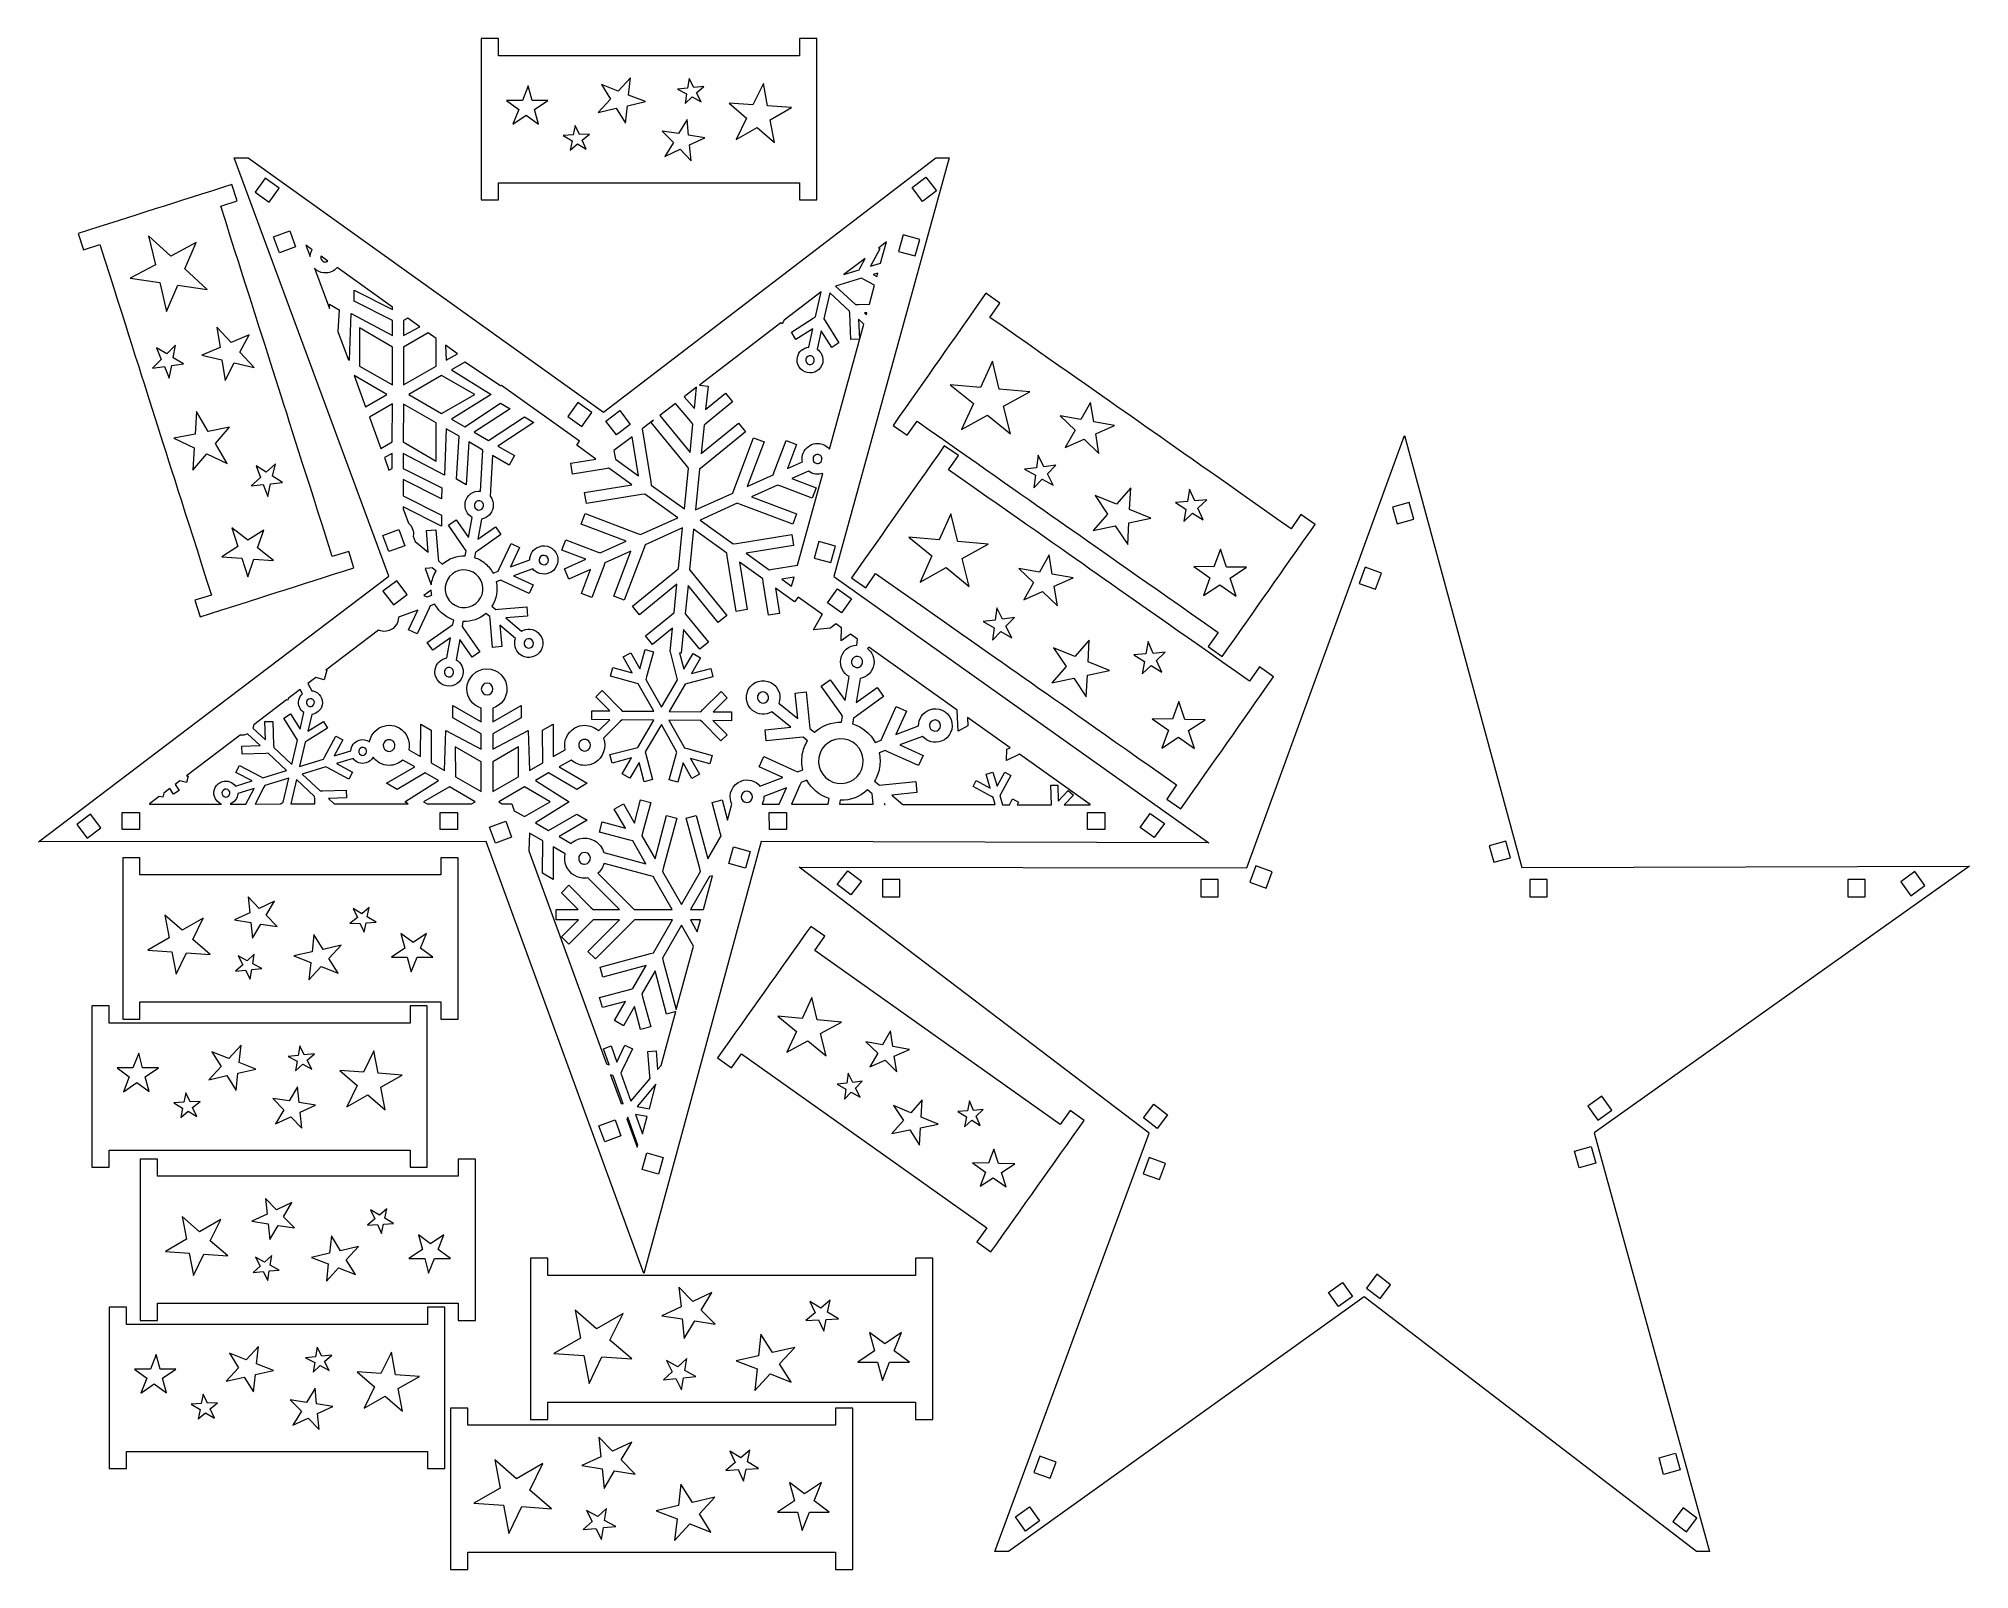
# Model space of a CAD drawing. Header units: centimetres. Extents: x -13.8 to 19.8, y -12.5 to 14.1.
import ezdxf

# ---------------------------------------------------------------- set-up
doc = ezdxf.new("R2010")
doc.units = ezdxf.units.CM
doc.header["$MEASUREMENT"] = 0
doc.layers.add('layer 1', color=7, linetype='Continuous')

msp = doc.modelspace()

# ---------------------------------------------------------------- linework, layer by layer
at = {"layer": 'layer 1', "color": 250, "lineweight": 9}
for points, knots in [([(-0.54479, 11.62547), (-0.54479, 11.62547), (-5.77988, 11.62547), (-5.77988, 11.62547), (-5.77988, 11.62547), (-5.77988, 11.62547), (-5.77988, 11.32563), (-5.77988, 11.32563), (-5.77988, 11.32563), (-5.77988, 11.32563), (-6.07988, 11.32563), (-6.07988, 11.32563), (-6.07988, 11.32563), (-6.07988, 12.26151), (-6.07988, 13.1974), (-6.07988, 14.13328), (-6.07988, 14.13328), (-6.07988, 14.13328), (-5.77988, 14.13328), (-5.77988, 14.13328), (-5.77988, 14.13328), (-5.77988, 14.13328), (-5.77988, 13.83344), (-5.77988, 13.83344), (-5.77988, 13.83344), (-5.77988, 13.83344), (-0.54479, 13.83344), (-0.54479, 13.83344), (-0.54479, 13.83344), (-0.54479, 13.83344), (-0.54479, 14.13328), (-0.54479, 14.13328), (-0.54479, 14.13328), (-0.54479, 14.13328), (-0.24479, 14.13328), (-0.24479, 14.13328), (-0.24479, 14.13328), (-0.24479, 13.1974), (-0.24479, 12.26151), (-0.2448, 11.32563), (-0.2448, 11.32563), (-0.2448, 11.32563), (-0.5448, 11.32563), (-0.5448, 11.32563), (-0.5448, 11.32563), (-0.5448, 11.32563), (-0.54479, 11.62547), (-0.54479, 11.62547)], [0, 0, 0, 0, 0.07692308, 0.07692308, 0.07692308, 0.07692308, 0.15384615, 0.15384615, 0.15384615, 0.15384615, 0.23076923, 0.23076923, 0.23076923, 0.23076923, 0.30769231, 0.30769231, 0.30769231, 0.30769231, 0.38461538, 0.38461538, 0.38461538, 0.38461538, 0.46153846, 0.46153846, 0.46153846, 0.46153846, 0.53846154, 0.53846154, 0.53846154, 0.53846154, 0.61538462, 0.61538462, 0.61538462, 0.61538462, 0.69230769, 0.69230769, 0.69230769, 0.69230769, 0.76923077, 0.76923077, 0.76923077, 0.76923077, 0.84615385, 0.84615385, 0.84615385, 0.84615385, 1, 1, 1, 1]), ([(-3.57083, 12.66409), (-3.57083, 12.66409), (-3.73099, 12.92065), (-3.73099, 12.92065), (-3.73099, 12.92065), (-3.73099, 12.92065), (-4.04454, 12.84827), (-4.04454, 12.84827), (-4.04454, 12.84827), (-4.04454, 12.84827), (-3.8297, 13.07809), (-3.8297, 13.07809), (-3.8297, 13.07809), (-3.8297, 13.07809), (-3.99092, 13.33404), (-3.99092, 13.33404), (-3.99092, 13.33404), (-3.99092, 13.33404), (-3.69798, 13.21952), (-3.69798, 13.21952), (-3.69798, 13.21952), (-3.69798, 13.21952), (-3.48408, 13.45008), (-3.48408, 13.45008), (-3.48408, 13.45008), (-3.48408, 13.45008), (-3.51786, 13.14948), (-3.51786, 13.14948), (-3.51786, 13.14948), (-3.51786, 13.14948), (-3.22443, 13.03603), (-3.22443, 13.03603), (-3.22443, 13.03603), (-3.22443, 13.03603), (-3.53825, 12.96478), (-3.53825, 12.96478), (-3.53825, 12.96478), (-3.53825, 12.96478), (-3.57083, 12.66409), (-3.57083, 12.66409)], [0, 0, 0, 0, 0.09090909, 0.09090909, 0.09090909, 0.09090909, 0.18181818, 0.18181818, 0.18181818, 0.18181818, 0.27272727, 0.27272727, 0.27272727, 0.27272727, 0.36363636, 0.36363636, 0.36363636, 0.36363636, 0.45454545, 0.45454545, 0.45454545, 0.45454545, 0.54545455, 0.54545455, 0.54545455, 0.54545455, 0.63636364, 0.63636364, 0.63636364, 0.63636364, 0.72727273, 0.72727273, 0.72727273, 0.72727273, 0.81818182, 0.81818182, 0.81818182, 0.81818182, 1, 1, 1, 1]), ([(-2.53428, 13.00526), (-2.53428, 13.00526), (-2.50692, 13.17092), (-2.50692, 13.17092), (-2.50692, 13.17092), (-2.50692, 13.17092), (-2.66442, 13.25607), (-2.66442, 13.25607), (-2.66442, 13.25607), (-2.66442, 13.25607), (-2.49032, 13.27274), (-2.49032, 13.27274), (-2.49032, 13.27274), (-2.49032, 13.27274), (-2.46362, 13.43852), (-2.46362, 13.43852), (-2.46362, 13.43852), (-2.46362, 13.43852), (-2.3834, 13.28317), (-2.3834, 13.28317), (-2.3834, 13.28317), (-2.3834, 13.28317), (-2.20939, 13.30049), (-2.20939, 13.30049), (-2.20939, 13.30049), (-2.20939, 13.30049), (-2.33391, 13.18782), (-2.33391, 13.18782), (-2.33391, 13.18782), (-2.33391, 13.18782), (-2.25304, 13.03271), (-2.25304, 13.03271), (-2.25304, 13.03271), (-2.25304, 13.03271), (-2.41025, 13.11842), (-2.41025, 13.11842), (-2.41025, 13.11842), (-2.41025, 13.11842), (-2.53428, 13.00526), (-2.53428, 13.00526)], [0, 0, 0, 0, 0.09090909, 0.09090909, 0.09090909, 0.09090909, 0.18181818, 0.18181818, 0.18181818, 0.18181818, 0.27272727, 0.27272727, 0.27272727, 0.27272727, 0.36363636, 0.36363636, 0.36363636, 0.36363636, 0.45454545, 0.45454545, 0.45454545, 0.45454545, 0.54545455, 0.54545455, 0.54545455, 0.54545455, 0.63636364, 0.63636364, 0.63636364, 0.63636364, 0.72727273, 0.72727273, 0.72727273, 0.72727273, 0.81818182, 0.81818182, 0.81818182, 0.81818182, 1, 1, 1, 1]), ([(-5.08527, 12.64284), (-5.08527, 12.64284), (-5.29759, 12.80092), (-5.29759, 12.80092), (-5.29759, 12.80092), (-5.29759, 12.80092), (-5.53076, 12.6418), (-5.53076, 12.6418), (-5.53076, 12.6418), (-5.53076, 12.6418), (-5.42826, 12.8978), (-5.42826, 12.8978), (-5.42826, 12.8978), (-5.42826, 12.8978), (-5.64126, 13.05503), (-5.64126, 13.05503), (-5.64126, 13.05503), (-5.64126, 13.05503), (-5.36557, 13.05516), (-5.36557, 13.05516), (-5.36557, 13.05516), (-5.36557, 13.05516), (-5.26407, 13.31149), (-5.26407, 13.31149), (-5.26407, 13.31149), (-5.26407, 13.31149), (-5.19619, 13.05557), (-5.19619, 13.05557), (-5.19619, 13.05557), (-5.19619, 13.05557), (-4.92044, 13.05673), (-4.92044, 13.05673), (-4.92044, 13.05673), (-4.92044, 13.05673), (-5.15416, 12.89844), (-5.15416, 12.89844), (-5.15416, 12.89844), (-5.15416, 12.89844), (-5.08527, 12.64284), (-5.08527, 12.64284)], [0, 0, 0, 0, 0.09090909, 0.09090909, 0.09090909, 0.09090909, 0.18181818, 0.18181818, 0.18181818, 0.18181818, 0.27272727, 0.27272727, 0.27272727, 0.27272727, 0.36363636, 0.36363636, 0.36363636, 0.36363636, 0.45454545, 0.45454545, 0.45454545, 0.45454545, 0.54545455, 0.54545455, 0.54545455, 0.54545455, 0.63636364, 0.63636364, 0.63636364, 0.63636364, 0.72727273, 0.72727273, 0.72727273, 0.72727273, 0.81818182, 0.81818182, 0.81818182, 0.81818182, 1, 1, 1, 1]), ([(-0.97646, 12.32724), (-0.97646, 12.32724), (-1.27856, 12.58913), (-1.27856, 12.58913), (-1.27856, 12.58913), (-1.27856, 12.58913), (-1.64659, 12.37576), (-1.64659, 12.37576), (-1.64659, 12.37576), (-1.64659, 12.37576), (-1.46451, 12.74966), (-1.46451, 12.74966), (-1.46451, 12.74966), (-1.46451, 12.74966), (-1.76772, 13.01037), (-1.76772, 13.01037), (-1.76772, 13.01037), (-1.76772, 13.01037), (-1.35308, 12.97955), (-1.35308, 12.97955), (-1.35308, 12.97955), (-1.35308, 12.97955), (-1.17245, 13.35405), (-1.17245, 13.35405), (-1.17245, 13.35405), (-1.17245, 13.35405), (-1.09828, 12.96111), (-1.09828, 12.96111), (-1.09828, 12.96111), (-1.09828, 12.96111), (-0.68343, 12.93185), (-0.68343, 12.93185), (-0.68343, 12.93185), (-0.68343, 12.93185), (-1.05221, 12.71981), (-1.05221, 12.71981), (-1.05221, 12.71981), (-1.05221, 12.71981), (-0.97646, 12.32724), (-0.97646, 12.32724)], [0, 0, 0, 0, 0.09090909, 0.09090909, 0.09090909, 0.09090909, 0.18181818, 0.18181818, 0.18181818, 0.18181818, 0.27272727, 0.27272727, 0.27272727, 0.27272727, 0.36363636, 0.36363636, 0.36363636, 0.36363636, 0.45454545, 0.45454545, 0.45454545, 0.45454545, 0.54545455, 0.54545455, 0.54545455, 0.54545455, 0.63636364, 0.63636364, 0.63636364, 0.63636364, 0.72727273, 0.72727273, 0.72727273, 0.72727273, 0.81818182, 0.81818182, 0.81818182, 0.81818182, 1, 1, 1, 1]), ([(-4.53474, 12.19182), (-4.53474, 12.19182), (-4.50037, 12.35618), (-4.50037, 12.35618), (-4.50037, 12.35618), (-4.50037, 12.35618), (-4.65412, 12.44794), (-4.65412, 12.44794), (-4.65412, 12.44794), (-4.65412, 12.44794), (-4.47947, 12.4572), (-4.47947, 12.4572), (-4.47947, 12.4572), (-4.47947, 12.4572), (-4.44577, 12.62172), (-4.44577, 12.62172), (-4.44577, 12.62172), (-4.44577, 12.62172), (-4.37218, 12.4631), (-4.37218, 12.4631), (-4.37218, 12.4631), (-4.37218, 12.4631), (-4.19761, 12.47301), (-4.19761, 12.47301), (-4.19761, 12.47301), (-4.19761, 12.47301), (-4.3268, 12.36572), (-4.3268, 12.36572), (-4.3268, 12.36572), (-4.3268, 12.36572), (-4.2526, 12.20733), (-4.2526, 12.20733), (-4.2526, 12.20733), (-4.2526, 12.20733), (-4.40602, 12.29964), (-4.40602, 12.29964), (-4.40602, 12.29964), (-4.40602, 12.29964), (-4.53474, 12.19182), (-4.53474, 12.19182)], [0, 0, 0, 0, 0.09090909, 0.09090909, 0.09090909, 0.09090909, 0.18181818, 0.18181818, 0.18181818, 0.18181818, 0.27272727, 0.27272727, 0.27272727, 0.27272727, 0.36363636, 0.36363636, 0.36363636, 0.36363636, 0.45454545, 0.45454545, 0.45454545, 0.45454545, 0.54545455, 0.54545455, 0.54545455, 0.54545455, 0.63636364, 0.63636364, 0.63636364, 0.63636364, 0.72727273, 0.72727273, 0.72727273, 0.72727273, 0.81818182, 0.81818182, 0.81818182, 0.81818182, 1, 1, 1, 1]), ([(-2.42669, 12.00882), (-2.42669, 12.00882), (-2.61915, 12.20661), (-2.61915, 12.20661), (-2.61915, 12.20661), (-2.61915, 12.20661), (-2.88545, 12.0813), (-2.88545, 12.0813), (-2.88545, 12.0813), (-2.88545, 12.0813), (-2.73767, 12.32789), (-2.73767, 12.32789), (-2.73767, 12.32789), (-2.73767, 12.32789), (-2.93097, 12.52494), (-2.93097, 12.52494), (-2.93097, 12.52494), (-2.93097, 12.52494), (-2.64717, 12.47954), (-2.64717, 12.47954), (-2.64717, 12.47954), (-2.64717, 12.47954), (-2.50035, 12.72664), (-2.50035, 12.72664), (-2.50035, 12.72664), (-2.50035, 12.72664), (-2.47273, 12.452), (-2.47273, 12.452), (-2.47273, 12.452), (-2.47273, 12.452), (-2.18868, 12.40767), (-2.18868, 12.40767), (-2.18868, 12.40767), (-2.18868, 12.40767), (-2.4554, 12.28331), (-2.4554, 12.28331), (-2.4554, 12.28331), (-2.4554, 12.28331), (-2.42669, 12.00882), (-2.42669, 12.00882)], [0, 0, 0, 0, 0.09090909, 0.09090909, 0.09090909, 0.09090909, 0.18181818, 0.18181818, 0.18181818, 0.18181818, 0.27272727, 0.27272727, 0.27272727, 0.27272727, 0.36363636, 0.36363636, 0.36363636, 0.36363636, 0.45454545, 0.45454545, 0.45454545, 0.45454545, 0.54545455, 0.54545455, 0.54545455, 0.54545455, 0.63636364, 0.63636364, 0.63636364, 0.63636364, 0.72727273, 0.72727273, 0.72727273, 0.72727273, 0.81818182, 0.81818182, 0.81818182, 0.81818182, 1, 1, 1, 1]), ([(-10.37782, 12.06077), (-10.37782, 12.06077), (-7.68967, 4.78115), (-7.68967, 4.78115), (-7.68967, 4.78115), (-7.68967, 4.78115), (-13.78205, 0.15455), (-13.78205, 0.15455), (-13.78205, 0.15455), (-13.78205, 0.15455), (-5.9945, 0.16316), (-5.9945, 0.16316), (-5.9945, 0.16316), (-5.9945, 0.16316), (-3.24937, -7.35804), (-3.24937, -7.35804), (-3.24937, -7.35804), (-3.24937, -7.35804), (-1.20956, 0.15915), (-1.20956, 0.15915), (-1.20956, 0.15915), (-1.20956, 0.15915), (6.57943, 0.13739), (6.57943, 0.13739), (6.57943, 0.13739), (6.57943, 0.13739), (0.05254, 4.77463), (0.05254, 4.77463), (0.05254, 4.77463), (0.05254, 4.77463), (2.05907, 12.06077), (2.05907, 12.06077), (2.05907, 12.06077), (2.05907, 12.06077), (1.83011, 12.06077), (1.83011, 12.06077), (1.83011, 12.06077), (1.83011, 12.06077), (-3.95239, 7.6312), (-3.95239, 7.6312), (-3.95239, 7.6312), (-3.95239, 7.6312), (-10.13861, 12.06077), (-10.13861, 12.06077), (-10.13861, 12.06077), (-10.13861, 12.06077), (-10.37782, 12.06077), (-10.37782, 12.06077)], [0, 0, 0, 0, 0.07692308, 0.07692308, 0.07692308, 0.07692308, 0.15384615, 0.15384615, 0.15384615, 0.15384615, 0.23076923, 0.23076923, 0.23076923, 0.23076923, 0.30769231, 0.30769231, 0.30769231, 0.30769231, 0.38461538, 0.38461538, 0.38461538, 0.38461538, 0.46153846, 0.46153846, 0.46153846, 0.46153846, 0.53846154, 0.53846154, 0.53846154, 0.53846154, 0.61538462, 0.61538462, 0.61538462, 0.61538462, 0.69230769, 0.69230769, 0.69230769, 0.69230769, 0.76923077, 0.76923077, 0.76923077, 0.76923077, 0.84615385, 0.84615385, 0.84615385, 0.84615385, 1, 1, 1, 1]), ([(-8.67254, 5.11887), (-8.67254, 5.11887), (-8.38666, 5.20979), (-8.38666, 5.20979), (-8.38666, 5.20979), (-8.38666, 5.20979), (-8.29572, 4.92392), (-8.29572, 4.92392), (-8.29572, 4.92392), (-9.27969, 4.61091), (-9.98727, 4.3858), (-10.97125, 4.0728), (-10.97125, 4.0728), (-10.97125, 4.0728), (-11.06219, 4.35866), (-11.06219, 4.35866), (-11.06219, 4.35866), (-11.06219, 4.35866), (-10.77631, 4.44962), (-10.77631, 4.44962), (-10.77631, 4.44962), (-11.74684, 7.50044), (-11.77923, 7.60225), (-12.71646, 10.54844), (-12.71646, 10.54844), (-12.71646, 10.54844), (-13.00234, 10.45749), (-13.00234, 10.45749), (-13.00234, 10.45749), (-13.00234, 10.45749), (-13.09329, 10.74338), (-13.09329, 10.74338), (-13.09329, 10.74338), (-12.10932, 11.0564), (-11.40173, 11.2815), (-10.41776, 11.59452), (-10.41776, 11.59452), (-10.41776, 11.59452), (-10.32681, 11.30864), (-10.32681, 11.30864), (-10.32681, 11.30864), (-10.32681, 11.30864), (-10.61271, 11.21769), (-10.61271, 11.21769), (-10.61271, 11.21769), (-9.67546, 8.27153), (-9.64308, 8.1697), (-8.67254, 5.11887)], [0, 0, 0, 0, 0.07692308, 0.07692308, 0.07692308, 0.07692308, 0.15384615, 0.15384615, 0.15384615, 0.15384615, 0.23076923, 0.23076923, 0.23076923, 0.23076923, 0.30769231, 0.30769231, 0.30769231, 0.30769231, 0.38461538, 0.38461538, 0.38461538, 0.38461538, 0.46153846, 0.46153846, 0.46153846, 0.46153846, 0.53846154, 0.53846154, 0.53846154, 0.53846154, 0.61538462, 0.61538462, 0.61538462, 0.61538462, 0.69230769, 0.69230769, 0.69230769, 0.69230769, 0.76923077, 0.76923077, 0.76923077, 0.76923077, 0.84615385, 0.84615385, 0.84615385, 0.84615385, 1, 1, 1, 1]), ([(-9.84201, 11.70577), (-9.84201, 11.70577), (-9.5983, 11.53083), (-9.5983, 11.53083), (-9.5983, 11.53083), (-9.5983, 11.53083), (-9.77324, 11.28712), (-9.77324, 11.28712), (-9.77324, 11.28712), (-9.77324, 11.28712), (-10.01695, 11.46205), (-10.01695, 11.46205), (-10.01695, 11.46205), (-10.01695, 11.46205), (-9.84201, 11.70577), (-9.84201, 11.70577)], [0, 0, 0, 0, 0.2, 0.2, 0.2, 0.2, 0.4, 0.4, 0.4, 0.4, 0.6, 0.6, 0.6, 0.6, 1, 1, 1, 1]), ([(1.65566, 11.72171), (1.65566, 11.72171), (1.4171, 11.53979), (1.4171, 11.53979), (1.4171, 11.53979), (1.4171, 11.53979), (1.59902, 11.30124), (1.59902, 11.30124), (1.59902, 11.30124), (1.59902, 11.30124), (1.83758, 11.48315), (1.83758, 11.48315), (1.83758, 11.48315), (1.83758, 11.48315), (1.65566, 11.72171), (1.65566, 11.72171)], [0, 0, 0, 0, 0.2, 0.2, 0.2, 0.2, 0.4, 0.4, 0.4, 0.4, 0.6, 0.6, 0.6, 0.6, 1, 1, 1, 1]), ([(-9.69557, 10.68579), (-9.69557, 10.68579), (-9.59249, 10.40406), (-9.59249, 10.40406), (-9.59249, 10.40406), (-9.59249, 10.40406), (-9.31076, 10.50713), (-9.31076, 10.50713), (-9.31076, 10.50713), (-9.31076, 10.50713), (-9.41383, 10.78887), (-9.41383, 10.78887), (-9.41383, 10.78887), (-9.41383, 10.78887), (-9.69557, 10.68579), (-9.69557, 10.68579)], [0, 0, 0, 0, 0.2, 0.2, 0.2, 0.2, 0.4, 0.4, 0.4, 0.4, 0.6, 0.6, 0.6, 0.6, 1, 1, 1, 1]), ([(-11.04289, 10.58361), (-11.04289, 10.58361), (-11.23994, 10.12554), (-11.23994, 10.12554), (-11.23994, 10.12554), (-11.23994, 10.12554), (-10.8472, 9.76883), (-10.8472, 9.76883), (-10.8472, 9.76883), (-10.8472, 9.76883), (-11.36042, 9.84387), (-11.36042, 9.84387), (-11.36042, 9.84387), (-11.36042, 9.84387), (-11.55563, 9.38493), (-11.55563, 9.38493), (-11.55563, 9.38493), (-11.55563, 9.38493), (-11.67577, 9.88939), (-11.67577, 9.88939), (-11.67577, 9.88939), (-11.67577, 9.88939), (-12.18915, 9.96247), (-12.18915, 9.96247), (-12.18915, 9.96247), (-12.18915, 9.96247), (-11.7502, 10.19919), (-11.7502, 10.19919), (-11.7502, 10.19919), (-11.7502, 10.19919), (-11.87227, 10.70329), (-11.87227, 10.70329), (-11.87227, 10.70329), (-11.87227, 10.70329), (-11.48083, 10.34514), (-11.48083, 10.34514), (-11.48083, 10.34514), (-11.48083, 10.34514), (-11.04289, 10.58361), (-11.04289, 10.58361)], [0, 0, 0, 0, 0.09090909, 0.09090909, 0.09090909, 0.09090909, 0.18181818, 0.18181818, 0.18181818, 0.18181818, 0.27272727, 0.27272727, 0.27272727, 0.27272727, 0.36363636, 0.36363636, 0.36363636, 0.36363636, 0.45454545, 0.45454545, 0.45454545, 0.45454545, 0.54545455, 0.54545455, 0.54545455, 0.54545455, 0.63636364, 0.63636364, 0.63636364, 0.63636364, 0.72727273, 0.72727273, 0.72727273, 0.72727273, 0.81818182, 0.81818182, 0.81818182, 0.81818182, 1, 1, 1, 1]), ([(-9.13063, 10.53619), (-9.13063, 10.53619), (-9.02237, 10.45867), (-9.02237, 10.45867), (-9.02237, 10.45867), (-9.04131, 10.42645), (-9.05374, 10.38992), (-9.0579, 10.35091), (-9.0579, 10.35091), (-9.05823, 10.34775), (-9.0585, 10.34458), (-9.05872, 10.34141), (-9.05872, 10.34141), (-9.05872, 10.34141), (-9.13063, 10.53619), (-9.13063, 10.53619)], [0, 0, 0, 0, 0.2, 0.2, 0.2, 0.2, 0.4, 0.4, 0.4, 0.4, 0.6, 0.6, 0.6, 0.6, 1, 1, 1, 1]), ([(0.82875, 10.48653), (0.82875, 10.48653), (0.96994, 10.59465), (0.96994, 10.59465), (0.96994, 10.59465), (0.96994, 10.59465), (0.8682, 10.22542), (0.8682, 10.22542), (0.8682, 10.22542), (0.8682, 10.22542), (0.69452, 10.17155), (0.69452, 10.17155), (0.69452, 10.17155), (0.69452, 10.17155), (0.85348, 10.47346), (0.85348, 10.47346), (0.85348, 10.47346), (0.85348, 10.47346), (0.82875, 10.48653), (0.82875, 10.48653)], [0, 0, 0, 0, 0.16666667, 0.16666667, 0.16666667, 0.16666667, 0.33333333, 0.33333333, 0.33333333, 0.33333333, 0.5, 0.5, 0.5, 0.5, 0.66666667, 0.66666667, 0.66666667, 0.66666667, 1, 1, 1, 1]), ([(1.54897, 10.63914), (1.54897, 10.63914), (1.46827, 10.3502), (1.46827, 10.3502), (1.46827, 10.3502), (1.46827, 10.3502), (1.17933, 10.43091), (1.17933, 10.43091), (1.17933, 10.43091), (1.17933, 10.43091), (1.26004, 10.71985), (1.26004, 10.71985), (1.26004, 10.71985), (1.26004, 10.71985), (1.54897, 10.63914), (1.54897, 10.63914)], [0, 0, 0, 0, 0.2, 0.2, 0.2, 0.2, 0.4, 0.4, 0.4, 0.4, 0.6, 0.6, 0.6, 0.6, 1, 1, 1, 1]), ([(-8.58802, 10.14766), (-8.58802, 10.14766), (-7.62562, 9.45853), (-7.62562, 9.45853), (-7.62562, 9.45853), (-7.62562, 9.45853), (-7.62568, 9.42062), (-7.62568, 9.42062), (-7.62568, 9.42062), (-7.62568, 9.42062), (-8.29365, 9.75508), (-8.29365, 9.75508), (-8.29365, 9.75508), (-8.29365, 9.75508), (-8.29385, 9.56432), (-8.29385, 9.56432), (-8.29385, 9.56432), (-8.29385, 9.56432), (-7.62586, 9.2296), (-7.62586, 9.2296), (-7.62586, 9.2296), (-7.62586, 9.2296), (-7.62612, 8.96584), (-7.62612, 8.96584), (-7.62612, 8.96584), (-7.62612, 8.96584), (-8.34171, 9.34702), (-8.34171, 9.34702), (-8.34171, 9.34702), (-8.34171, 9.34702), (-8.37068, 8.53629), (-8.37068, 8.53629), (-8.37068, 8.53629), (-8.37068, 8.53629), (-8.39823, 8.55227), (-8.39823, 8.55227), (-8.39823, 8.55227), (-8.39823, 8.55227), (-8.57688, 9.03621), (-8.57688, 9.03621), (-8.57688, 9.03621), (-8.57688, 9.03621), (-8.55382, 9.41449), (-8.55382, 9.41449), (-8.55382, 9.41449), (-8.55382, 9.41449), (-8.71907, 9.50996), (-8.71907, 9.50996), (-8.71907, 9.50996), (-8.71907, 9.50996), (-8.7237, 9.43392), (-8.7237, 9.43392), (-8.7237, 9.43392), (-8.7237, 9.43392), (-8.9829, 10.13602), (-8.9829, 10.13602), (-8.9829, 10.13602), (-8.93978, 10.09194), (-8.88208, 10.06306), (-8.81932, 10.05617), (-8.81932, 10.05617), (-8.72861, 10.0464), (-8.64365, 10.08346), (-8.58802, 10.14766)], [0, 0, 0, 0, 0.05882353, 0.05882353, 0.05882353, 0.05882353, 0.11764706, 0.11764706, 0.11764706, 0.11764706, 0.17647059, 0.17647059, 0.17647059, 0.17647059, 0.23529412, 0.23529412, 0.23529412, 0.23529412, 0.29411765, 0.29411765, 0.29411765, 0.29411765, 0.35294118, 0.35294118, 0.35294118, 0.35294118, 0.41176471, 0.41176471, 0.41176471, 0.41176471, 0.47058824, 0.47058824, 0.47058824, 0.47058824, 0.52941176, 0.52941176, 0.52941176, 0.52941176, 0.58823529, 0.58823529, 0.58823529, 0.58823529, 0.64705882, 0.64705882, 0.64705882, 0.64705882, 0.70588235, 0.70588235, 0.70588235, 0.70588235, 0.76470588, 0.76470588, 0.76470588, 0.76470588, 0.82352941, 0.82352941, 0.82352941, 0.82352941, 0.88235294, 0.88235294, 0.88235294, 0.88235294, 1, 1, 1, 1]), ([(-8.86804, 10.34816), (-8.86804, 10.34816), (-8.74713, 10.26158), (-8.74713, 10.26158), (-8.74713, 10.26158), (-8.76292, 10.24952), (-8.78204, 10.24464), (-8.80177, 10.24625), (-8.80177, 10.24625), (-8.82957, 10.2497), (-8.85381, 10.26729), (-8.86516, 10.2926), (-8.86516, 10.2926), (-8.87084, 10.3052), (-8.87274, 10.3187), (-8.87149, 10.33244), (-8.87149, 10.33244), (-8.87084, 10.33785), (-8.86969, 10.3431), (-8.86804, 10.34816)], [0, 0, 0, 0, 0.16666667, 0.16666667, 0.16666667, 0.16666667, 0.33333333, 0.33333333, 0.33333333, 0.33333333, 0.5, 0.5, 0.5, 0.5, 0.66666667, 0.66666667, 0.66666667, 0.66666667, 1, 1, 1, 1]), ([(0.22787, 10.02637), (0.22787, 10.02637), (0.5973, 10.30929), (0.5973, 10.30929), (0.5973, 10.30929), (0.5973, 10.30929), (0.51113, 10.14529), (0.51113, 10.14529), (0.51113, 10.14529), (0.51113, 10.14529), (0.49165, 10.10814), (0.49165, 10.10814), (0.49165, 10.10814), (0.49165, 10.10814), (0.22787, 10.02637), (0.22787, 10.02637)], [0, 0, 0, 0, 0.2, 0.2, 0.2, 0.2, 0.4, 0.4, 0.4, 0.4, 0.6, 0.6, 0.6, 0.6, 1, 1, 1, 1]), ([(0.76291, 9.84328), (0.76291, 9.84328), (0.67197, 9.51325), (0.67197, 9.51325), (0.67197, 9.51325), (0.67197, 9.51325), (0.47436, 9.50573), (0.47436, 9.50573), (0.47436, 9.50573), (0.47436, 9.50573), (0.42932, 9.50371), (0.42932, 9.50371), (0.42932, 9.50371), (0.42932, 9.50371), (0.08237, 9.82404), (0.08237, 9.82404), (0.08237, 9.82404), (0.08237, 9.82404), (0.533, 9.9642), (0.533, 9.9642), (0.533, 9.9642), (0.533, 9.9642), (0.57419, 9.94245), (0.57419, 9.94245), (0.57419, 9.94245), (0.57419, 9.94245), (0.76291, 9.84328), (0.76291, 9.84328)], [0, 0, 0, 0, 0.125, 0.125, 0.125, 0.125, 0.25, 0.25, 0.25, 0.25, 0.375, 0.375, 0.375, 0.375, 0.5, 0.5, 0.5, 0.5, 0.625, 0.625, 0.625, 0.625, 0.75, 0.75, 0.75, 0.75, 1, 1, 1, 1]), ([(0.82079, 10.05337), (0.82079, 10.05337), (0.80365, 9.99115), (0.80365, 9.99115), (0.80365, 9.99115), (0.80365, 9.99115), (0.73568, 10.02684), (0.73568, 10.02684), (0.73568, 10.02684), (0.73568, 10.02684), (0.82079, 10.05337), (0.82079, 10.05337)], [0, 0, 0, 0, 0.25, 0.25, 0.25, 0.25, 0.5, 0.5, 0.5, 0.5, 1, 1, 1, 1]), ([(-2.28503, 8.102), (-2.28503, 8.102), (-0.87059, 9.18518), (-0.87059, 9.18518), (-0.87059, 9.18518), (-0.87059, 9.18518), (-0.84232, 9.17032), (-0.84232, 9.17032), (-0.84232, 9.17032), (-0.84232, 9.17032), (-0.81009, 9.23151), (-0.81009, 9.23151), (-0.81009, 9.23151), (-0.81009, 9.23151), (-0.16667, 9.72424), (-0.16667, 9.72424), (-0.16667, 9.72424), (-0.16667, 9.72424), (-0.26464, 9.29103), (-0.26464, 9.29103), (-0.26464, 9.29103), (-0.26464, 9.29103), (-0.30422, 9.2661), (-0.30422, 9.2661), (-0.30422, 9.2661), (-0.30422, 9.2661), (-0.68504, 9.0258), (-0.68504, 9.0258), (-0.68504, 9.0258), (-0.68504, 9.0258), (-0.60467, 8.8988), (-0.60467, 8.8988), (-0.60467, 8.8988), (-0.60467, 8.8988), (-0.31165, 9.08365), (-0.31165, 9.08365), (-0.31165, 9.08365), (-0.31165, 9.08365), (-0.38388, 8.76491), (-0.38388, 8.76491), (-0.38388, 8.76491), (-0.47703, 8.75491), (-0.55815, 8.68732), (-0.57978, 8.59064), (-0.57978, 8.59064), (-0.60737, 8.46925), (-0.53104, 8.34831), (-0.4099, 8.32111), (-0.4099, 8.32111), (-0.28834, 8.29358), (-0.16795, 8.36944), (-0.14033, 8.49066), (-0.14033, 8.49066), (-0.11907, 8.58554), (-0.16071, 8.67995), (-0.23782, 8.72945), (-0.23782, 8.72945), (-0.23782, 8.72945), (-0.16605, 9.04742), (-0.16605, 9.04742), (-0.16605, 9.04742), (-0.16605, 9.04742), (0.01644, 8.75825), (0.01644, 8.75825), (0.01644, 8.75825), (0.01644, 8.75825), (0.14353, 8.83862), (0.14353, 8.83862), (0.14353, 8.83862), (0.14353, 8.83862), (-0.09681, 9.21959), (-0.09681, 9.21959), (-0.09681, 9.21959), (-0.09681, 9.21959), (-0.11907, 9.25395), (-0.11907, 9.25395), (-0.11907, 9.25395), (-0.11907, 9.25395), (-0.01598, 9.71036), (-0.01598, 9.71036), (-0.01598, 9.71036), (-0.01598, 9.71036), (0.32861, 9.39213), (0.32861, 9.39213), (0.32861, 9.39213), (0.32861, 9.39213), (0.33025, 9.34946), (0.33025, 9.34946), (0.33025, 9.34946), (0.33025, 9.34946), (0.34829, 8.89962), (0.34829, 8.89962), (0.34829, 8.89962), (0.34829, 8.89962), (0.49812, 8.9051), (0.49812, 8.9051), (0.49812, 8.9051), (0.49812, 8.9051), (0.48478, 9.24817), (0.48478, 9.24817), (0.48478, 9.24817), (0.48478, 9.24817), (0.57571, 9.16393), (0.57571, 9.16393), (0.57571, 9.16393), (0.57571, 9.16393), (-0.02313, 6.99062), (-0.02313, 6.99062), (-0.02313, 6.99062), (-0.06567, 7.04226), (-0.1272, 7.07764), (-0.19736, 7.08664), (-0.19736, 7.08664), (-0.24411, 7.0925), (-0.29164, 7.08533), (-0.33481, 7.06736), (-0.33481, 7.06736), (-0.42276, 7.02988), (-0.48488, 6.94788), (-0.49665, 6.85291), (-0.49665, 6.85291), (-0.49993, 6.82534), (-0.49885, 6.7972), (-0.49396, 6.77047), (-0.49396, 6.77047), (-0.49396, 6.77047), (-0.75344, 6.65354), (-0.75344, 6.65354), (-0.75344, 6.65354), (-0.75344, 6.65354), (-0.59574, 7.06976), (-0.59574, 7.06976), (-0.59574, 7.06976), (-0.59574, 7.06976), (-0.7779, 7.13903), (-0.7779, 7.13903), (-0.7779, 7.13903), (-0.7779, 7.13903), (-0.98453, 6.5929), (-0.98453, 6.5929), (-0.98453, 6.5929), (-0.98453, 6.5929), (-1.0043, 6.54082), (-1.0043, 6.54082), (-1.0043, 6.54082), (-1.0043, 6.54082), (-1.45429, 6.33775), (-1.45429, 6.33775), (-1.45429, 6.33775), (-1.45429, 6.33775), (-1.15921, 7.11706), (-1.15921, 7.11706), (-1.15921, 7.11706), (-1.15921, 7.11706), (-1.34124, 7.18608), (-1.34124, 7.18608), (-1.34124, 7.18608), (-1.34124, 7.18608), (-1.68562, 6.27606), (-1.68562, 6.27606), (-1.68562, 6.27606), (-1.68562, 6.27606), (-1.70513, 6.225), (-1.70513, 6.225), (-1.70513, 6.225), (-1.70513, 6.225), (-2.35158, 5.93329), (-2.35158, 5.93329), (-2.35158, 5.93329), (-2.35158, 5.93329), (-2.28092, 6.63894), (-2.28092, 6.63894), (-2.28092, 6.63894), (-2.28092, 6.63894), (-2.23739, 6.67411), (-2.23739, 6.67411), (-2.23739, 6.67411), (-2.23739, 6.67411), (-1.4843, 7.29007), (-1.4843, 7.29007), (-1.4843, 7.29007), (-1.4843, 7.29007), (-1.60738, 7.4411), (-1.60738, 7.4411), (-1.60738, 7.4411), (-1.60738, 7.4411), (-2.25336, 6.91247), (-2.25336, 6.91247), (-2.25336, 6.91247), (-2.25336, 6.91247), (-2.20386, 7.40492), (-2.20386, 7.40492), (-2.20386, 7.40492), (-2.20386, 7.40492), (-2.16128, 7.44009), (-2.16128, 7.44009), (-2.16128, 7.44009), (-2.16128, 7.44009), (-1.70913, 7.80964), (-1.70913, 7.80964), (-1.70913, 7.80964), (-1.70913, 7.80964), (-1.83243, 7.96013), (-1.83243, 7.96013), (-1.83243, 7.96013), (-1.83243, 7.96013), (-2.17637, 7.67914), (-2.17637, 7.67914), (-2.17637, 7.67914), (-2.17637, 7.67914), (-2.13522, 8.08685), (-2.13522, 8.08685), (-2.13522, 8.08685), (-2.13522, 8.08685), (-2.28503, 8.102), (-2.28503, 8.102)], [0, 0, 0, 0, 0.01818182, 0.01818182, 0.01818182, 0.01818182, 0.03636364, 0.03636364, 0.03636364, 0.03636364, 0.05454545, 0.05454545, 0.05454545, 0.05454545, 0.07272727, 0.07272727, 0.07272727, 0.07272727, 0.09090909, 0.09090909, 0.09090909, 0.09090909, 0.10909091, 0.10909091, 0.10909091, 0.10909091, 0.12727273, 0.12727273, 0.12727273, 0.12727273, 0.14545455, 0.14545455, 0.14545455, 0.14545455, 0.16363636, 0.16363636, 0.16363636, 0.16363636, 0.18181818, 0.18181818, 0.18181818, 0.18181818, 0.2, 0.2, 0.2, 0.2, 0.21818182, 0.21818182, 0.21818182, 0.21818182, 0.23636364, 0.23636364, 0.23636364, 0.23636364, 0.25454545, 0.25454545, 0.25454545, 0.25454545, 0.27272727, 0.27272727, 0.27272727, 0.27272727, 0.29090909, 0.29090909, 0.29090909, 0.29090909, 0.30909091, 0.30909091, 0.30909091, 0.30909091, 0.32727273, 0.32727273, 0.32727273, 0.32727273, 0.34545455, 0.34545455, 0.34545455, 0.34545455, 0.36363636, 0.36363636, 0.36363636, 0.36363636, 0.38181818, 0.38181818, 0.38181818, 0.38181818, 0.4, 0.4, 0.4, 0.4, 0.41818182, 0.41818182, 0.41818182, 0.41818182, 0.43636364, 0.43636364, 0.43636364, 0.43636364, 0.45454545, 0.45454545, 0.45454545, 0.45454545, 0.47272727, 0.47272727, 0.47272727, 0.47272727, 0.49090909, 0.49090909, 0.49090909, 0.49090909, 0.50909091, 0.50909091, 0.50909091, 0.50909091, 0.52727273, 0.52727273, 0.52727273, 0.52727273, 0.54545455, 0.54545455, 0.54545455, 0.54545455, 0.56363636, 0.56363636, 0.56363636, 0.56363636, 0.58181818, 0.58181818, 0.58181818, 0.58181818, 0.6, 0.6, 0.6, 0.6, 0.61818182, 0.61818182, 0.61818182, 0.61818182, 0.63636364, 0.63636364, 0.63636364, 0.63636364, 0.65454545, 0.65454545, 0.65454545, 0.65454545, 0.67272727, 0.67272727, 0.67272727, 0.67272727, 0.69090909, 0.69090909, 0.69090909, 0.69090909, 0.70909091, 0.70909091, 0.70909091, 0.70909091, 0.72727273, 0.72727273, 0.72727273, 0.72727273, 0.74545455, 0.74545455, 0.74545455, 0.74545455, 0.76363636, 0.76363636, 0.76363636, 0.76363636, 0.78181818, 0.78181818, 0.78181818, 0.78181818, 0.8, 0.8, 0.8, 0.8, 0.81818182, 0.81818182, 0.81818182, 0.81818182, 0.83636364, 0.83636364, 0.83636364, 0.83636364, 0.85454545, 0.85454545, 0.85454545, 0.85454545, 0.87272727, 0.87272727, 0.87272727, 0.87272727, 0.89090909, 0.89090909, 0.89090909, 0.89090909, 0.90909091, 0.90909091, 0.90909091, 0.90909091, 0.92727273, 0.92727273, 0.92727273, 0.92727273, 0.94545455, 0.94545455, 0.94545455, 0.94545455, 0.96363636, 0.96363636, 0.96363636, 0.96363636, 1, 1, 1, 1]), ([(8.00825, 5.60482), (8.00825, 5.60482), (8.18064, 5.85033), (8.18064, 5.85033), (8.18064, 5.85033), (8.18064, 5.85033), (8.42615, 5.67793), (8.42615, 5.67793), (8.42615, 5.67793), (7.83279, 4.8329), (7.4061, 4.22521), (6.81272, 3.38018), (6.81272, 3.38018), (6.81272, 3.38018), (6.56721, 3.55256), (6.56721, 3.55256), (6.56721, 3.55256), (6.56721, 3.55256), (6.73961, 3.79809), (6.73961, 3.79809), (6.73961, 3.79809), (4.11953, 5.63783), (4.03209, 5.69922), (1.50188, 7.47587), (1.50188, 7.47587), (1.50188, 7.47587), (1.32948, 7.23035), (1.32948, 7.23035), (1.32948, 7.23035), (1.32948, 7.23035), (1.08396, 7.40275), (1.08396, 7.40275), (1.08396, 7.40275), (1.67733, 8.24779), (2.10403, 8.85547), (2.69738, 9.70052), (2.69738, 9.70052), (2.69738, 9.70052), (2.94291, 9.52812), (2.94291, 9.52812), (2.94291, 9.52812), (2.94291, 9.52812), (2.77051, 9.2826), (2.77051, 9.2826), (2.77051, 9.2826), (5.30071, 7.50597), (5.38816, 7.44457), (8.00825, 5.60482)], [0, 0, 0, 0, 0.07692308, 0.07692308, 0.07692308, 0.07692308, 0.15384615, 0.15384615, 0.15384615, 0.15384615, 0.23076923, 0.23076923, 0.23076923, 0.23076923, 0.30769231, 0.30769231, 0.30769231, 0.30769231, 0.38461538, 0.38461538, 0.38461538, 0.38461538, 0.46153846, 0.46153846, 0.46153846, 0.46153846, 0.53846154, 0.53846154, 0.53846154, 0.53846154, 0.61538462, 0.61538462, 0.61538462, 0.61538462, 0.69230769, 0.69230769, 0.69230769, 0.69230769, 0.76923077, 0.76923077, 0.76923077, 0.76923077, 0.84615385, 0.84615385, 0.84615385, 0.84615385, 1, 1, 1, 1]), ([(-10.11618, 8.98044), (-10.11618, 8.98044), (-10.27844, 8.6769), (-10.27844, 8.6769), (-10.27844, 8.6769), (-10.27844, 8.6769), (-10.02885, 8.4078), (-10.02885, 8.4078), (-10.02885, 8.4078), (-10.02885, 8.4078), (-10.37781, 8.4902), (-10.37781, 8.4902), (-10.37781, 8.4902), (-10.37781, 8.4902), (-10.53889, 8.18595), (-10.53889, 8.18595), (-10.53889, 8.18595), (-10.53889, 8.18595), (-10.59226, 8.54044), (-10.59226, 8.54044), (-10.59226, 8.54044), (-10.59226, 8.54044), (-10.94143, 8.6215), (-10.94143, 8.6215), (-10.94143, 8.6215), (-10.94143, 8.6215), (-10.62547, 8.75817), (-10.62547, 8.75817), (-10.62547, 8.75817), (-10.62547, 8.75817), (-10.68018, 9.11251), (-10.68018, 9.11251), (-10.68018, 9.11251), (-10.68018, 9.11251), (-10.43152, 8.84251), (-10.43152, 8.84251), (-10.43152, 8.84251), (-10.43152, 8.84251), (-10.11618, 8.98044), (-10.11618, 8.98044)], [0, 0, 0, 0, 0.09090909, 0.09090909, 0.09090909, 0.09090909, 0.18181818, 0.18181818, 0.18181818, 0.18181818, 0.27272727, 0.27272727, 0.27272727, 0.27272727, 0.36363636, 0.36363636, 0.36363636, 0.36363636, 0.45454545, 0.45454545, 0.45454545, 0.45454545, 0.54545455, 0.54545455, 0.54545455, 0.54545455, 0.63636364, 0.63636364, 0.63636364, 0.63636364, 0.72727273, 0.72727273, 0.72727273, 0.72727273, 0.81818182, 0.81818182, 0.81818182, 0.81818182, 1, 1, 1, 1]), ([(-8.1965, 8.43538), (-8.1965, 8.43538), (-8.19894, 9.09836), (-8.19894, 9.09836), (-8.19894, 9.09836), (-8.19894, 9.09836), (-7.62636, 8.76342), (-7.62636, 8.76342), (-7.62636, 8.76342), (-7.62636, 8.76342), (-7.62712, 8.10581), (-7.62712, 8.10581), (-7.62712, 8.10581), (-7.62712, 8.10581), (-8.1965, 8.43538), (-8.1965, 8.43538)], [0, 0, 0, 0, 0.2, 0.2, 0.2, 0.2, 0.4, 0.4, 0.4, 0.4, 0.6, 0.6, 0.6, 0.6, 1, 1, 1, 1]), ([(-7.35874, 9.26743), (-7.35874, 9.26743), (-7.14874, 9.11706), (-7.14874, 9.11706), (-7.14874, 9.11706), (-7.14874, 9.11706), (-7.43488, 8.96539), (-7.43488, 8.96539), (-7.43488, 8.96539), (-7.43488, 8.96539), (-7.43475, 9.22953), (-7.43475, 9.22953), (-7.43475, 9.22953), (-7.43475, 9.22953), (-7.35874, 9.26743), (-7.35874, 9.26743)], [0, 0, 0, 0, 0.2, 0.2, 0.2, 0.2, 0.4, 0.4, 0.4, 0.4, 0.6, 0.6, 0.6, 0.6, 1, 1, 1, 1]), ([(0.63015, 9.3615), (0.63015, 9.3615), (0.62065, 9.32701), (0.62065, 9.32701), (0.62065, 9.32701), (0.62065, 9.32701), (0.58521, 9.35975), (0.58521, 9.35975), (0.58521, 9.35975), (0.58521, 9.35975), (0.63015, 9.3615), (0.63015, 9.3615)], [0, 0, 0, 0, 0.25, 0.25, 0.25, 0.25, 0.5, 0.5, 0.5, 0.5, 1, 1, 1, 1]), ([(-11.25975, 8.47583), (-11.25975, 8.47583), (-11.46697, 8.44571), (-11.46697, 8.44571), (-11.46697, 8.44571), (-11.46697, 8.44571), (-11.50861, 8.22632), (-11.50861, 8.22632), (-11.50861, 8.22632), (-11.50861, 8.22632), (-11.59425, 8.42693), (-11.59425, 8.42693), (-11.59425, 8.42693), (-11.59425, 8.42693), (-11.8014, 8.39597), (-11.8014, 8.39597), (-11.8014, 8.39597), (-11.8014, 8.39597), (-11.64708, 8.55007), (-11.64708, 8.55007), (-11.64708, 8.55007), (-11.64708, 8.55007), (-11.73345, 8.75033), (-11.73345, 8.75033), (-11.73345, 8.75033), (-11.73345, 8.75033), (-11.55247, 8.64494), (-11.55247, 8.64494), (-11.55247, 8.64494), (-11.55247, 8.64494), (-11.39869, 8.79967), (-11.39869, 8.79967), (-11.39869, 8.79967), (-11.39869, 8.79967), (-11.44114, 8.58045), (-11.44114, 8.58045), (-11.44114, 8.58045), (-11.44114, 8.58045), (-11.25975, 8.47583), (-11.25975, 8.47583)], [0, 0, 0, 0, 0.09090909, 0.09090909, 0.09090909, 0.09090909, 0.18181818, 0.18181818, 0.18181818, 0.18181818, 0.27272727, 0.27272727, 0.27272727, 0.27272727, 0.36363636, 0.36363636, 0.36363636, 0.36363636, 0.45454545, 0.45454545, 0.45454545, 0.45454545, 0.54545455, 0.54545455, 0.54545455, 0.54545455, 0.63636364, 0.63636364, 0.63636364, 0.63636364, 0.72727273, 0.72727273, 0.72727273, 0.72727273, 0.81818182, 0.81818182, 0.81818182, 0.81818182, 1, 1, 1, 1]), ([(-7.00481, 9.014), (-7.00481, 9.014), (-6.8633, 8.91268), (-6.8633, 8.91268), (-6.8633, 8.91268), (-6.8633, 8.91268), (-6.86591, 8.43373), (-6.86591, 8.43373), (-6.86591, 8.43373), (-6.86591, 8.43373), (-7.43603, 8.1058), (-7.43603, 8.1058), (-7.43603, 8.1058), (-7.43603, 8.1058), (-7.43539, 8.76329), (-7.43539, 8.76329), (-7.43539, 8.76329), (-7.43539, 8.76329), (-7.00481, 9.014), (-7.00481, 9.014)], [0, 0, 0, 0, 0.16666667, 0.16666667, 0.16666667, 0.16666667, 0.33333333, 0.33333333, 0.33333333, 0.33333333, 0.5, 0.5, 0.5, 0.5, 0.66666667, 0.66666667, 0.66666667, 0.66666667, 1, 1, 1, 1]), ([(-6.70011, 8.79582), (-6.70011, 8.79582), (-6.49412, 8.64833), (-6.49412, 8.64833), (-6.49412, 8.64833), (-6.49412, 8.64833), (-6.69123, 8.53467), (-6.69123, 8.53467), (-6.69123, 8.53467), (-6.69123, 8.53467), (-6.70011, 8.79582), (-6.70011, 8.79582)], [0, 0, 0, 0, 0.25, 0.25, 0.25, 0.25, 0.5, 0.5, 0.5, 0.5, 1, 1, 1, 1]), ([(-5.72697, 8.09901), (-5.72697, 8.09901), (-4.36937, 7.1269), (-4.36937, 7.1269), (-4.36937, 7.1269), (-4.36937, 7.1269), (-4.41924, 7.05756), (-4.41924, 7.05756), (-4.41924, 7.05756), (-4.41924, 7.05756), (-4.08495, 6.81708), (-4.08495, 6.81708), (-4.08495, 6.81708), (-4.08495, 6.81708), (-4.5244, 6.7456), (-4.5244, 6.7456), (-4.5244, 6.7456), (-4.5244, 6.7456), (-4.49311, 6.55316), (-4.49311, 6.55316), (-4.49311, 6.55316), (-4.49311, 6.55316), (-3.91692, 6.64739), (-3.91692, 6.64739), (-3.91692, 6.64739), (-3.91692, 6.64739), (-3.86143, 6.65658), (-3.86143, 6.65658), (-3.86143, 6.65658), (-3.86143, 6.65658), (-3.46077, 6.36812), (-3.46077, 6.36812), (-3.46077, 6.36812), (-3.46077, 6.36812), (-4.28347, 6.23401), (-4.28347, 6.23401), (-4.28347, 6.23401), (-4.28347, 6.23401), (-4.25206, 6.04147), (-4.25206, 6.04147), (-4.25206, 6.04147), (-4.25206, 6.04147), (-3.2919, 6.19857), (-3.2919, 6.19857), (-3.2919, 6.19857), (-3.2919, 6.19857), (-3.23733, 6.20769), (-3.23733, 6.20769), (-3.23733, 6.20769), (-3.23733, 6.20769), (-2.66181, 5.79324), (-2.66181, 5.79324), (-2.66181, 5.79324), (-2.66181, 5.79324), (-3.30843, 5.50152), (-3.30843, 5.50152), (-3.30843, 5.50152), (-3.30843, 5.50152), (-3.36072, 5.52164), (-3.36072, 5.52164), (-3.36072, 5.52164), (-3.36072, 5.52164), (-4.27061, 5.8661), (-4.27061, 5.8661), (-4.27061, 5.8661), (-4.27061, 5.8661), (-4.33967, 5.68381), (-4.33967, 5.68381), (-4.33967, 5.68381), (-4.33967, 5.68381), (-3.55928, 5.38865), (-3.55928, 5.38865), (-3.55928, 5.38865), (-3.55928, 5.38865), (-4.01049, 5.1852), (-4.01049, 5.1852), (-4.01049, 5.1852), (-4.01049, 5.1852), (-4.0621, 5.20455), (-4.0621, 5.20455), (-4.0621, 5.20455), (-4.0621, 5.20455), (-4.60791, 5.41125), (-4.60791, 5.41125), (-4.60791, 5.41125), (-4.60791, 5.41125), (-4.6768, 5.22926), (-4.6768, 5.22926), (-4.6768, 5.22926), (-4.6768, 5.22926), (-4.26135, 5.07204), (-4.26135, 5.07204), (-4.26135, 5.07204), (-4.26135, 5.07204), (-4.63512, 4.9035), (-4.63512, 4.9035), (-4.63512, 4.9035), (-4.63512, 4.9035), (-4.55546, 4.72645), (-4.55546, 4.72645), (-4.55546, 4.72645), (-4.55546, 4.72645), (-4.17862, 4.89582), (-4.17862, 4.89582), (-4.17862, 4.89582), (-4.17862, 4.89582), (-4.33763, 4.47681), (-4.33763, 4.47681), (-4.33763, 4.47681), (-4.33763, 4.47681), (-4.15555, 4.40804), (-4.15555, 4.40804), (-4.15555, 4.40804), (-4.15555, 4.40804), (-3.94872, 4.95413), (-3.94872, 4.95413), (-3.94872, 4.95413), (-3.94872, 4.95413), (-3.92789, 5.00911), (-3.92789, 5.00911), (-3.92789, 5.00911), (-3.92789, 5.00911), (-3.47772, 5.21176), (-3.47772, 5.21176), (-3.47772, 5.21176), (-3.47772, 5.21176), (-3.77415, 4.4295), (-3.77415, 4.4295), (-3.77415, 4.4295), (-3.77415, 4.4295), (-3.59212, 4.36114), (-3.59212, 4.36114), (-3.59212, 4.36114), (-3.59212, 4.36114), (-3.24763, 5.27049), (-3.24763, 5.27049), (-3.24763, 5.27049), (-3.24763, 5.27049), (-3.22688, 5.3254), (-3.22688, 5.3254), (-3.22688, 5.3254), (-3.22688, 5.3254), (-2.57849, 5.6171), (-2.57849, 5.6171), (-2.57849, 5.6171), (-2.57849, 5.6171), (-2.64933, 4.91061), (-2.64933, 4.91061), (-2.64933, 4.91061), (-2.64933, 4.91061), (-2.6949, 4.87376), (-2.6949, 4.87376), (-2.6949, 4.87376), (-2.6949, 4.87376), (-3.44841, 4.25784), (-3.44841, 4.25784), (-3.44841, 4.25784), (-3.44841, 4.25784), (-3.32525, 4.10752), (-3.32525, 4.10752), (-3.32525, 4.10752), (-3.32525, 4.10752), (-2.67682, 4.63726), (-2.67682, 4.63726), (-2.67682, 4.63726), (-2.67682, 4.63726), (-2.72641, 4.1449), (-2.72641, 4.1449), (-2.72641, 4.1449), (-2.72641, 4.1449), (-2.77125, 4.10787), (-2.77125, 4.10787), (-2.77125, 4.10787), (-2.77125, 4.10787), (-3.22305, 3.73838), (-3.22305, 3.73838), (-3.22305, 3.73838), (-3.22305, 3.73838), (-3.09997, 3.58806), (-3.09997, 3.58806), (-3.09997, 3.58806), (-3.09997, 3.58806), (-2.754, 3.87071), (-2.754, 3.87071), (-2.754, 3.87071), (-2.754, 3.87071), (-2.79499, 3.46004), (-2.79499, 3.46004), (-2.79499, 3.46004), (-2.79499, 3.46004), (-2.79017, 3.45928), (-2.79017, 3.45928), (-2.79017, 3.45928), (-2.79017, 3.45928), (-2.67611, 3.01977), (-2.67611, 3.01977), (-2.67611, 3.01977), (-2.67611, 3.01977), (-2.66503, 2.97655), (-2.66503, 2.97655), (-2.66503, 2.97655), (-2.66503, 2.97655), (-2.94459, 2.50092), (-2.94459, 2.50092), (-2.94459, 2.50092), (-2.94459, 2.50092), (-3.2166, 2.98106), (-3.2166, 2.98106), (-3.2166, 2.98106), (-3.2166, 2.98106), (-3.20487, 3.02415), (-3.20487, 3.02415), (-3.20487, 3.02415), (-3.20487, 3.02415), (-3.08312, 3.46349), (-3.08312, 3.46349), (-3.08312, 3.46349), (-3.08312, 3.46349), (-3.22962, 3.50371), (-3.22962, 3.50371), (-3.22962, 3.50371), (-3.22962, 3.50371), (-3.32241, 3.16815), (-3.32241, 3.16815), (-3.32241, 3.16815), (-3.32241, 3.16815), (-3.48028, 3.44653), (-3.48028, 3.44653), (-3.48028, 3.44653), (-3.48028, 3.44653), (-3.61223, 3.37169), (-3.61223, 3.37169), (-3.61223, 3.37169), (-3.61223, 3.37169), (-3.455, 3.09364), (-3.455, 3.09364), (-3.455, 3.09364), (-3.455, 3.09364), (-3.79026, 3.18644), (-3.79026, 3.18644), (-3.79026, 3.18644), (-3.79026, 3.18644), (-3.83099, 3.03999), (-3.83099, 3.03999), (-3.83099, 3.03999), (-3.83099, 3.03999), (-3.39159, 2.91835), (-3.39159, 2.91835), (-3.39159, 2.91835), (-3.39159, 2.91835), (-3.34891, 2.90659), (-3.34891, 2.90659), (-3.34891, 2.90659), (-3.34891, 2.90659), (-3.07715, 2.42686), (-3.07715, 2.42686), (-3.07715, 2.42686), (-3.07715, 2.42686), (-3.62844, 2.43117), (-3.62844, 2.43117), (-3.62844, 2.43117), (-3.62844, 2.43117), (-3.65956, 2.46291), (-3.65956, 2.46291), (-3.65956, 2.46291), (-3.65956, 2.46291), (-3.97917, 2.78767), (-3.97917, 2.78767), (-3.97917, 2.78767), (-3.97917, 2.78767), (-4.08763, 2.68099), (-4.08763, 2.68099), (-4.08763, 2.68099), (-4.08763, 2.68099), (-3.84326, 2.43304), (-3.84326, 2.43304), (-3.84326, 2.43304), (-3.84326, 2.43304), (-4.158, 2.43537), (-4.158, 2.43537), (-4.158, 2.43537), (-4.158, 2.43537), (-4.15956, 2.28383), (-4.15956, 2.28383), (-4.15956, 2.28383), (-4.15956, 2.28383), (-3.84424, 2.28104), (-3.84424, 2.28104), (-3.84424, 2.28104), (-3.84424, 2.28104), (-4.04123, 2.08703), (-4.04123, 2.08703), (-4.04123, 2.08703), (-4.10546, 2.14746), (-4.19088, 2.18296), (-4.28083, 2.18296), (-4.28083, 2.18296), (-4.34167, 2.18296), (-4.40206, 2.16677), (-4.45501, 2.13607), (-4.45501, 2.13607), (-4.5877, 2.05937), (-4.65442, 1.90539), (-4.62065, 1.75726), (-4.62065, 1.75726), (-4.62065, 1.75726), (-4.82705, 1.63792), (-4.82705, 1.63792), (-4.82705, 1.63792), (-4.82705, 1.63792), (-4.82932, 2.20338), (-4.82932, 2.20338), (-4.82932, 2.20338), (-4.82932, 2.20338), (-5.0135, 2.09728), (-5.0135, 2.09728), (-5.0135, 2.09728), (-5.0135, 2.09728), (-5.01106, 1.53184), (-5.01106, 1.53184), (-5.01106, 1.53184), (-5.01106, 1.53184), (-5.24146, 1.39838), (-5.24146, 1.39838), (-5.24146, 1.39838), (-5.24146, 1.39838), (-5.2658, 2.09168), (-5.2658, 2.09168), (-5.2658, 2.09168), (-5.2658, 2.09168), (-5.87852, 1.76612), (-5.87852, 1.76612), (-5.87852, 1.76612), (-5.87852, 1.76612), (-5.87852, 2.03252), (-5.87852, 2.03252), (-5.87852, 2.03252), (-5.87852, 2.03252), (-5.38733, 2.31314), (-5.38733, 2.31314), (-5.38733, 2.31314), (-5.38733, 2.31314), (-5.38733, 2.52535), (-5.38733, 2.52535), (-5.38733, 2.52535), (-5.38733, 2.52535), (-5.87852, 2.24494), (-5.87852, 2.24494), (-5.87852, 2.24494), (-5.87852, 2.24494), (-5.87852, 2.48326), (-5.87852, 2.48326), (-5.87852, 2.48326), (-5.73288, 2.52809), (-5.6329, 2.66255), (-5.6329, 2.81616), (-5.6329, 2.81616), (-5.6329, 3.00837), (-5.78926, 3.1647), (-5.98141, 3.1647), (-5.98141, 3.1647), (-6.1736, 3.1647), (-6.32999, 3.00834), (-6.32999, 2.81616), (-6.32999, 2.81616), (-6.32999, 2.66255), (-6.22993, 2.52809), (-6.08433, 2.48326), (-6.08433, 2.48326), (-6.08433, 2.48326), (-6.08433, 2.24494), (-6.08433, 2.24494), (-6.08433, 2.24494), (-6.08433, 2.24494), (-6.57557, 2.52535), (-6.57557, 2.52535), (-6.57557, 2.52535), (-6.57557, 2.52535), (-6.57557, 2.31314), (-6.57557, 2.31314), (-6.57557, 2.31314), (-6.57557, 2.31314), (-6.08433, 2.03252), (-6.08433, 2.03252), (-6.08433, 2.03252), (-6.08433, 2.03252), (-6.08433, 1.76612), (-6.08433, 1.76612), (-6.08433, 1.76612), (-6.08433, 1.76612), (-6.69687, 2.09168), (-6.69687, 2.09168), (-6.69687, 2.09168), (-6.69687, 2.09168), (-6.72133, 1.39838), (-6.72133, 1.39838), (-6.72133, 1.39838), (-6.72133, 1.39838), (-6.95169, 1.53184), (-6.95169, 1.53184), (-6.95169, 1.53184), (-6.95169, 1.53184), (-6.94936, 2.09728), (-6.94936, 2.09728), (-6.94936, 2.09728), (-6.94936, 2.09728), (-7.13347, 2.20338), (-7.13347, 2.20338), (-7.13347, 2.20338), (-7.13347, 2.20338), (-7.136, 1.63792), (-7.136, 1.63792), (-7.136, 1.63792), (-7.136, 1.63792), (-7.34224, 1.75726), (-7.34224, 1.75726), (-7.34224, 1.75726), (-7.30846, 1.90535), (-7.37504, 2.05942), (-7.50787, 2.13607), (-7.50787, 2.13607), (-7.56083, 2.16677), (-7.62121, 2.18296), (-7.68189, 2.18296), (-7.68189, 2.18296), (-7.80602, 2.18296), (-7.92197, 2.11622), (-7.98396, 2.0086), (-7.98396, 2.0086), (-8.00403, 1.97393), (-8.01736, 1.93627), (-8.02474, 1.89817), (-8.02474, 1.89817), (-8.07489, 1.9333), (-8.14029, 1.94574), (-8.2037, 1.92659), (-8.2037, 1.92659), (-8.28993, 1.90027), (-8.34661, 1.8226), (-8.35028, 1.73739), (-8.35028, 1.73739), (-8.35028, 1.73739), (-8.63844, 1.64933), (-8.63844, 1.64933), (-8.63844, 1.64933), (-8.63844, 1.64933), (-8.48879, 1.93033), (-8.48879, 1.93033), (-8.48879, 1.93033), (-8.48879, 1.93033), (-8.6109, 1.99509), (-8.6109, 1.99509), (-8.6109, 1.99509), (-8.6109, 1.99509), (-8.80597, 1.6294), (-8.80597, 1.6294), (-8.80597, 1.6294), (-8.80597, 1.6294), (-8.82554, 1.59245), (-8.82554, 1.59245), (-8.82554, 1.59245), (-8.82554, 1.59245), (-9.24155, 1.46575), (-9.24155, 1.46575), (-9.24155, 1.46575), (-9.24155, 1.46575), (-9.14317, 1.88893), (-9.14317, 1.88893), (-9.14317, 1.88893), (-9.14317, 1.88893), (-9.10713, 1.91165), (-9.10713, 1.91165), (-9.10713, 1.91165), (-9.10713, 1.91165), (-8.75501, 2.13113), (-8.75501, 2.13113), (-8.75501, 2.13113), (-8.75501, 2.13113), (-8.82825, 2.24823), (-8.82825, 2.24823), (-8.82825, 2.24823), (-8.82825, 2.24823), (-9.09913, 2.07926), (-9.09913, 2.07926), (-9.09913, 2.07926), (-9.09913, 2.07926), (-9.03123, 2.37287), (-9.03123, 2.37287), (-9.03123, 2.37287), (-8.94526, 2.38142), (-8.87042, 2.44365), (-8.84959, 2.53222), (-8.84959, 2.53222), (-8.82408, 2.64375), (-8.89314, 2.75549), (-9.00492, 2.78112), (-9.00492, 2.78112), (-9.01171, 2.78296), (-9.01879, 2.78386), (-9.02575, 2.78492), (-9.02575, 2.78492), (-9.02575, 2.78492), (-9.09604, 2.90953), (-9.09604, 2.90953), (-9.09604, 2.90953), (-9.09604, 2.90953), (-8.95723, 3.01495), (-8.95723, 3.01495), (-8.95723, 3.01495), (-8.95723, 3.01495), (-8.81551, 2.9755), (-8.81551, 2.9755), (-8.81551, 2.9755), (-8.81551, 2.9755), (-8.76993, 3.13999), (-8.76993, 3.13999), (-8.76993, 3.13999), (-8.76993, 3.13999), (-8.7865, 3.1446), (-8.7865, 3.1446), (-8.7865, 3.1446), (-8.7865, 3.1446), (-7.87042, 3.84028), (-7.87042, 3.84028), (-7.87042, 3.84028), (-7.8138, 3.81407), (-7.74721, 3.80934), (-7.68383, 3.83229), (-7.68383, 3.83229), (-7.58343, 3.86842), (-7.52094, 3.9636), (-7.52145, 4.06466), (-7.52145, 4.06466), (-7.52145, 4.06466), (-7.18568, 4.18544), (-7.18568, 4.18544), (-7.18568, 4.18544), (-7.18568, 4.18544), (-7.34588, 3.84452), (-7.34588, 3.84452), (-7.34588, 3.84452), (-7.34588, 3.84452), (-7.19773, 3.77486), (-7.19773, 3.77486), (-7.19773, 3.77486), (-7.19773, 3.77486), (-6.98863, 4.21934), (-6.98863, 4.21934), (-6.98863, 4.21934), (-6.98863, 4.21934), (-6.96768, 4.26458), (-6.96768, 4.26458), (-6.96768, 4.26458), (-6.96768, 4.26458), (-6.88751, 4.29322), (-6.88751, 4.29322), (-6.88751, 4.29322), (-6.8542, 4.22921), (-6.80853, 4.17093), (-6.75001, 4.12182), (-6.75001, 4.12182), (-6.69221, 4.07307), (-6.6276, 4.03748), (-6.55958, 4.0148), (-6.55958, 4.0148), (-6.55958, 4.0148), (-6.57393, 3.93494), (-6.57393, 3.93494), (-6.57393, 3.93494), (-6.57393, 3.93494), (-6.61551, 3.90585), (-6.61551, 3.90585), (-6.61551, 3.90585), (-6.61551, 3.90585), (-7.01912, 3.62528), (-7.01912, 3.62528), (-7.01912, 3.62528), (-7.01912, 3.62528), (-6.92581, 3.49072), (-6.92581, 3.49072), (-6.92581, 3.49072), (-6.92581, 3.49072), (-6.61504, 3.70662), (-6.61504, 3.70662), (-6.61504, 3.70662), (-6.61504, 3.70662), (-6.67817, 3.35521), (-6.67817, 3.35521), (-6.67817, 3.35521), (-6.77932, 3.34007), (-6.86458, 3.26228), (-6.88351, 3.15581), (-6.88351, 3.15581), (-6.90746, 3.02231), (-6.819, 2.89451), (-6.68525, 2.87043), (-6.68525, 2.87043), (-6.55174, 2.84647), (-6.42398, 2.93524), (-6.39973, 3.06899), (-6.39973, 3.06899), (-6.38119, 3.17323), (-6.43102, 3.27375), (-6.51746, 3.32442), (-6.51746, 3.32442), (-6.51746, 3.32442), (-6.45451, 3.67385), (-6.45451, 3.67385), (-6.45451, 3.67385), (-6.45451, 3.67385), (-6.24169, 3.36782), (-6.24169, 3.36782), (-6.24169, 3.36782), (-6.24169, 3.36782), (-6.10721, 3.4613), (-6.10721, 3.4613), (-6.10721, 3.4613), (-6.10721, 3.4613), (-6.3877, 3.8652), (-6.3877, 3.8652), (-6.3877, 3.8652), (-6.3877, 3.8652), (-6.41376, 3.90197), (-6.41376, 3.90197), (-6.41376, 3.90197), (-6.41376, 3.90197), (-6.39847, 3.98665), (-6.39847, 3.98665), (-6.39847, 3.98665), (-6.25522, 3.98265), (-6.1117, 4.03158), (-5.99961, 4.13089), (-5.99961, 4.13089), (-5.99961, 4.13089), (-5.93197, 4.0737), (-5.93197, 4.0737), (-5.93197, 4.0737), (-5.93197, 4.0737), (-5.9281, 4.02774), (-5.9281, 4.02774), (-5.9281, 4.02774), (-5.9281, 4.02774), (-5.88711, 3.53794), (-5.88711, 3.53794), (-5.88711, 3.53794), (-5.88711, 3.53794), (-5.72371, 3.55148), (-5.72371, 3.55148), (-5.72371, 3.55148), (-5.72371, 3.55148), (-5.75512, 3.92439), (-5.75512, 3.92439), (-5.75512, 3.92439), (-5.75512, 3.92439), (-5.48373, 3.69514), (-5.48373, 3.69514), (-5.48373, 3.69514), (-5.51975, 3.60043), (-5.4942, 3.4897), (-5.41272, 3.42047), (-5.41272, 3.42047), (-5.30882, 3.33302), (-5.15378, 3.346), (-5.06611, 3.44969), (-5.06611, 3.44969), (-4.97883, 3.55331), (-4.9916, 3.70823), (-5.09542, 3.79588), (-5.09542, 3.79588), (-5.17696, 3.8652), (-5.29056, 3.87131), (-5.37801, 3.82017), (-5.37801, 3.82017), (-5.37801, 3.82017), (-5.65073, 4.05082), (-5.65073, 4.05082), (-5.65073, 4.05082), (-5.65073, 4.05082), (-5.27538, 4.08256), (-5.27538, 4.08256), (-5.27538, 4.08256), (-5.27538, 4.08256), (-5.28888, 4.24587), (-5.28888, 4.24587), (-5.28888, 4.24587), (-5.28888, 4.24587), (-5.77868, 4.20421), (-5.77868, 4.20421), (-5.77868, 4.20421), (-5.77868, 4.20421), (-5.82772, 4.20042), (-5.82772, 4.20042), (-5.82772, 4.20042), (-5.82772, 4.20042), (-5.89386, 4.25599), (-5.89386, 4.25599), (-5.89386, 4.25599), (-5.81332, 4.38421), (-5.78963, 4.53589), (-5.81919, 4.67774), (-5.81919, 4.67774), (-5.81919, 4.67774), (-5.73726, 4.70779), (-5.73726, 4.70779), (-5.73726, 4.70779), (-5.73726, 4.70779), (-5.69125, 4.68545), (-5.69125, 4.68545), (-5.69125, 4.68545), (-5.69125, 4.68545), (-5.24652, 4.47699), (-5.24652, 4.47699), (-5.24652, 4.47699), (-5.24652, 4.47699), (-5.17691, 4.62473), (-5.17691, 4.62473), (-5.17691, 4.62473), (-5.17691, 4.62473), (-5.51921, 4.78576), (-5.51921, 4.78576), (-5.51921, 4.78576), (-5.51921, 4.78576), (-5.18328, 4.90699), (-5.18328, 4.90699), (-5.18328, 4.90699), (-5.11918, 4.82713), (-5.00942, 4.79216), (-4.90794, 4.82916), (-4.90794, 4.82916), (-4.78012, 4.87474), (-4.71381, 5.01553), (-4.76011, 5.14372), (-4.76011, 5.14372), (-4.80574, 5.27077), (-4.94683, 5.33697), (-5.07449, 5.29147), (-5.07449, 5.29147), (-5.17413, 5.2555), (-5.23611, 5.16185), (-5.23667, 5.06187), (-5.23667, 5.06187), (-5.23667, 5.06187), (-5.57093, 4.94109), (-5.57093, 4.94109), (-5.57093, 4.94109), (-5.57093, 4.94109), (-5.41241, 5.27846), (-5.41241, 5.27846), (-5.41241, 5.27846), (-5.41241, 5.27846), (-5.56055, 5.3483), (-5.56055, 5.3483), (-5.56055, 5.3483), (-5.56055, 5.3483), (-5.76981, 4.90354), (-5.76981, 4.90354), (-5.76981, 4.90354), (-5.76981, 4.90354), (-5.78901, 4.86318), (-5.78901, 4.86318), (-5.78901, 4.86318), (-5.78901, 4.86318), (-5.87563, 4.83152), (-5.87563, 4.83152), (-5.87563, 4.83152), (-5.90877, 4.89362), (-5.95356, 4.94995), (-6.0103, 4.99789), (-6.0103, 4.99789), (-6.06718, 5.04576), (-6.13077, 5.08109), (-6.19777, 5.10345), (-6.19777, 5.10345), (-6.19777, 5.10345), (-6.18104, 5.1949), (-6.18104, 5.1949), (-6.18104, 5.1949), (-6.18104, 5.1949), (-6.14296, 5.22142), (-6.14296, 5.22142), (-6.14296, 5.22142), (-6.14296, 5.22142), (-5.73952, 5.50175), (-5.73952, 5.50175), (-5.73952, 5.50175), (-5.73952, 5.50175), (-5.83301, 5.63618), (-5.83301, 5.63618), (-5.83301, 5.63618), (-5.83301, 5.63618), (-6.14019, 5.42269), (-6.14019, 5.42269), (-6.14019, 5.42269), (-6.14019, 5.42269), (-6.07739, 5.77251), (-6.07739, 5.77251), (-6.07739, 5.77251), (-5.9773, 5.7887), (-5.89393, 5.86625), (-5.87499, 5.9715), (-5.87499, 5.9715), (-5.86175, 6.04554), (-5.88348, 6.11847), (-5.92809, 6.17228), (-5.92809, 6.17228), (-5.92809, 6.17228), (-5.88538, 6.878), (-5.88538, 6.878), (-5.88538, 6.878), (-5.88538, 6.878), (-5.596, 6.71033), (-5.596, 6.71033), (-5.596, 6.71033), (-5.596, 6.71033), (-5.50045, 6.87582), (-5.50045, 6.87582), (-5.50045, 6.87582), (-5.50045, 6.87582), (-5.78975, 7.04348), (-5.78975, 7.04348), (-5.78975, 7.04348), (-5.78975, 7.04348), (-5.16557, 7.45452), (-5.16557, 7.45452), (-5.16557, 7.45452), (-5.16557, 7.45452), (-5.33103, 7.54973), (-5.33103, 7.54973), (-5.33103, 7.54973), (-5.33103, 7.54973), (-5.95482, 7.13856), (-5.95482, 7.13856), (-5.95482, 7.13856), (-5.95482, 7.13856), (-6.20264, 7.28234), (-6.20264, 7.28234), (-6.20264, 7.28234), (-6.20264, 7.28234), (-5.57888, 7.69316), (-5.57888, 7.69316), (-5.57888, 7.69316), (-5.57888, 7.69316), (-5.74425, 7.78892), (-5.74425, 7.78892), (-5.74425, 7.78892), (-5.74425, 7.78892), (-6.3681, 7.37772), (-6.3681, 7.37772), (-6.3681, 7.37772), (-6.3681, 7.37772), (-6.59664, 7.50974), (-6.59664, 7.50974), (-6.59664, 7.50974), (-6.59664, 7.50974), (-5.90844, 7.93941), (-5.90844, 7.93941), (-5.90844, 7.93941), (-5.90844, 7.93941), (-6.59567, 8.3696), (-6.59567, 8.3696), (-6.59567, 8.3696), (-6.59567, 8.3696), (-6.36721, 8.50129), (-6.36721, 8.50129), (-6.36721, 8.50129), (-6.36721, 8.50129), (-5.74395, 8.08928), (-5.74395, 8.08928), (-5.74395, 8.08928), (-5.74395, 8.08928), (-5.72697, 8.09901), (-5.72697, 8.09901)], [0, 0, 0, 0, 0.00456621, 0.00456621, 0.00456621, 0.00456621, 0.00913242, 0.00913242, 0.00913242, 0.00913242, 0.01369863, 0.01369863, 0.01369863, 0.01369863, 0.01826484, 0.01826484, 0.01826484, 0.01826484, 0.02283105, 0.02283105, 0.02283105, 0.02283105, 0.02739726, 0.02739726, 0.02739726, 0.02739726, 0.03196347, 0.03196347, 0.03196347, 0.03196347, 0.03652968, 0.03652968, 0.03652968, 0.03652968, 0.04109589, 0.04109589, 0.04109589, 0.04109589, 0.0456621, 0.0456621, 0.0456621, 0.0456621, 0.05022831, 0.05022831, 0.05022831, 0.05022831, 0.05479452, 0.05479452, 0.05479452, 0.05479452, 0.05936073, 0.05936073, 0.05936073, 0.05936073, 0.06392694, 0.06392694, 0.06392694, 0.06392694, 0.06849315, 0.06849315, 0.06849315, 0.06849315, 0.07305936, 0.07305936, 0.07305936, 0.07305936, 0.07762557, 0.07762557, 0.07762557, 0.07762557, 0.08219178, 0.08219178, 0.08219178, 0.08219178, 0.08675799, 0.08675799, 0.08675799, 0.08675799, 0.0913242, 0.0913242, 0.0913242, 0.0913242, 0.09589041, 0.09589041, 0.09589041, 0.09589041, 0.10045662, 0.10045662, 0.10045662, 0.10045662, 0.10502283, 0.10502283, 0.10502283, 0.10502283, 0.10958904, 0.10958904, 0.10958904, 0.10958904, 0.11415525, 0.11415525, 0.11415525, 0.11415525, 0.11872146, 0.11872146, 0.11872146, 0.11872146, 0.12328767, 0.12328767, 0.12328767, 0.12328767, 0.12785388, 0.12785388, 0.12785388, 0.12785388, 0.13242009, 0.13242009, 0.13242009, 0.13242009, 0.1369863, 0.1369863, 0.1369863, 0.1369863, 0.14155251, 0.14155251, 0.14155251, 0.14155251, 0.14611872, 0.14611872, 0.14611872, 0.14611872, 0.15068493, 0.15068493, 0.15068493, 0.15068493, 0.15525114, 0.15525114, 0.15525114, 0.15525114, 0.15981735, 0.15981735, 0.15981735, 0.15981735, 0.16438356, 0.16438356, 0.16438356, 0.16438356, 0.16894977, 0.16894977, 0.16894977, 0.16894977, 0.17351598, 0.17351598, 0.17351598, 0.17351598, 0.17808219, 0.17808219, 0.17808219, 0.17808219, 0.1826484, 0.1826484, 0.1826484, 0.1826484, 0.18721461, 0.18721461, 0.18721461, 0.18721461, 0.19178082, 0.19178082, 0.19178082, 0.19178082, 0.19634703, 0.19634703, 0.19634703, 0.19634703, 0.20091324, 0.20091324, 0.20091324, 0.20091324, 0.20547945, 0.20547945, 0.20547945, 0.20547945, 0.21004566, 0.21004566, 0.21004566, 0.21004566, 0.21461187, 0.21461187, 0.21461187, 0.21461187, 0.21917808, 0.21917808, 0.21917808, 0.21917808, 0.22374429, 0.22374429, 0.22374429, 0.22374429, 0.2283105, 0.2283105, 0.2283105, 0.2283105, 0.23287671, 0.23287671, 0.23287671, 0.23287671, 0.23744292, 0.23744292, 0.23744292, 0.23744292, 0.24200913, 0.24200913, 0.24200913, 0.24200913, 0.24657534, 0.24657534, 0.24657534, 0.24657534, 0.25114155, 0.25114155, 0.25114155, 0.25114155, 0.25570776, 0.25570776, 0.25570776, 0.25570776, 0.26027397, 0.26027397, 0.26027397, 0.26027397, 0.26484018, 0.26484018, 0.26484018, 0.26484018, 0.26940639, 0.26940639, 0.26940639, 0.26940639, 0.2739726, 0.2739726, 0.2739726, 0.2739726, 0.27853881, 0.27853881, 0.27853881, 0.27853881, 0.28310502, 0.28310502, 0.28310502, 0.28310502, 0.28767123, 0.28767123, 0.28767123, 0.28767123, 0.29223744, 0.29223744, 0.29223744, 0.29223744, 0.29680365, 0.29680365, 0.29680365, 0.29680365, 0.30136986, 0.30136986, 0.30136986, 0.30136986, 0.30593607, 0.30593607, 0.30593607, 0.30593607, 0.31050228, 0.31050228, 0.31050228, 0.31050228, 0.31506849, 0.31506849, 0.31506849, 0.31506849, 0.3196347, 0.3196347, 0.3196347, 0.3196347, 0.32420091, 0.32420091, 0.32420091, 0.32420091, 0.32876712, 0.32876712, 0.32876712, 0.32876712, 0.33333333, 0.33333333, 0.33333333, 0.33333333, 0.33789954, 0.33789954, 0.33789954, 0.33789954, 0.34246575, 0.34246575, 0.34246575, 0.34246575, 0.34703196, 0.34703196, 0.34703196, 0.34703196, 0.35159817, 0.35159817, 0.35159817, 0.35159817, 0.35616438, 0.35616438, 0.35616438, 0.35616438, 0.36073059, 0.36073059, 0.36073059, 0.36073059, 0.3652968, 0.3652968, 0.3652968, 0.3652968, 0.36986301, 0.36986301, 0.36986301, 0.36986301, 0.37442922, 0.37442922, 0.37442922, 0.37442922, 0.37899543, 0.37899543, 0.37899543, 0.37899543, 0.38356164, 0.38356164, 0.38356164, 0.38356164, 0.38812785, 0.38812785, 0.38812785, 0.38812785, 0.39269406, 0.39269406, 0.39269406, 0.39269406, 0.39726027, 0.39726027, 0.39726027, 0.39726027, 0.40182648, 0.40182648, 0.40182648, 0.40182648, 0.40639269, 0.40639269, 0.40639269, 0.40639269, 0.4109589, 0.4109589, 0.4109589, 0.4109589, 0.41552511, 0.41552511, 0.41552511, 0.41552511, 0.42009132, 0.42009132, 0.42009132, 0.42009132, 0.42465753, 0.42465753, 0.42465753, 0.42465753, 0.42922374, 0.42922374, 0.42922374, 0.42922374, 0.43378995, 0.43378995, 0.43378995, 0.43378995, 0.43835616, 0.43835616, 0.43835616, 0.43835616, 0.44292237, 0.44292237, 0.44292237, 0.44292237, 0.44748858, 0.44748858, 0.44748858, 0.44748858, 0.45205479, 0.45205479, 0.45205479, 0.45205479, 0.456621, 0.456621, 0.456621, 0.456621, 0.46118721, 0.46118721, 0.46118721, 0.46118721, 0.46575342, 0.46575342, 0.46575342, 0.46575342, 0.47031963, 0.47031963, 0.47031963, 0.47031963, 0.47488584, 0.47488584, 0.47488584, 0.47488584, 0.47945205, 0.47945205, 0.47945205, 0.47945205, 0.48401826, 0.48401826, 0.48401826, 0.48401826, 0.48858447, 0.48858447, 0.48858447, 0.48858447, 0.49315068, 0.49315068, 0.49315068, 0.49315068, 0.49771689, 0.49771689, 0.49771689, 0.49771689, 0.50228311, 0.50228311, 0.50228311, 0.50228311, 0.50684932, 0.50684932, 0.50684932, 0.50684932, 0.51141553, 0.51141553, 0.51141553, 0.51141553, 0.51598174, 0.51598174, 0.51598174, 0.51598174, 0.52054795, 0.52054795, 0.52054795, 0.52054795, 0.52511416, 0.52511416, 0.52511416, 0.52511416, 0.52968037, 0.52968037, 0.52968037, 0.52968037, 0.53424658, 0.53424658, 0.53424658, 0.53424658, 0.53881279, 0.53881279, 0.53881279, 0.53881279, 0.543379, 0.543379, 0.543379, 0.543379, 0.54794521, 0.54794521, 0.54794521, 0.54794521, 0.55251142, 0.55251142, 0.55251142, 0.55251142, 0.55707763, 0.55707763, 0.55707763, 0.55707763, 0.56164384, 0.56164384, 0.56164384, 0.56164384, 0.56621005, 0.56621005, 0.56621005, 0.56621005, 0.57077626, 0.57077626, 0.57077626, 0.57077626, 0.57534247, 0.57534247, 0.57534247, 0.57534247, 0.57990868, 0.57990868, 0.57990868, 0.57990868, 0.58447489, 0.58447489, 0.58447489, 0.58447489, 0.5890411, 0.5890411, 0.5890411, 0.5890411, 0.59360731, 0.59360731, 0.59360731, 0.59360731, 0.59817352, 0.59817352, 0.59817352, 0.59817352, 0.60273973, 0.60273973, 0.60273973, 0.60273973, 0.60730594, 0.60730594, 0.60730594, 0.60730594, 0.61187215, 0.61187215, 0.61187215, 0.61187215, 0.61643836, 0.61643836, 0.61643836, 0.61643836, 0.62100457, 0.62100457, 0.62100457, 0.62100457, 0.62557078, 0.62557078, 0.62557078, 0.62557078, 0.63013699, 0.63013699, 0.63013699, 0.63013699, 0.6347032, 0.6347032, 0.6347032, 0.6347032, 0.63926941, 0.63926941, 0.63926941, 0.63926941, 0.64383562, 0.64383562, 0.64383562, 0.64383562, 0.64840183, 0.64840183, 0.64840183, 0.64840183, 0.65296804, 0.65296804, 0.65296804, 0.65296804, 0.65753425, 0.65753425, 0.65753425, 0.65753425, 0.66210046, 0.66210046, 0.66210046, 0.66210046, 0.66666667, 0.66666667, 0.66666667, 0.66666667, 0.67123288, 0.67123288, 0.67123288, 0.67123288, 0.67579909, 0.67579909, 0.67579909, 0.67579909, 0.6803653, 0.6803653, 0.6803653, 0.6803653, 0.68493151, 0.68493151, 0.68493151, 0.68493151, 0.68949772, 0.68949772, 0.68949772, 0.68949772, 0.69406393, 0.69406393, 0.69406393, 0.69406393, 0.69863014, 0.69863014, 0.69863014, 0.69863014, 0.70319635, 0.70319635, 0.70319635, 0.70319635, 0.70776256, 0.70776256, 0.70776256, 0.70776256, 0.71232877, 0.71232877, 0.71232877, 0.71232877, 0.71689498, 0.71689498, 0.71689498, 0.71689498, 0.72146119, 0.72146119, 0.72146119, 0.72146119, 0.7260274, 0.7260274, 0.7260274, 0.7260274, 0.73059361, 0.73059361, 0.73059361, 0.73059361, 0.73515982, 0.73515982, 0.73515982, 0.73515982, 0.73972603, 0.73972603, 0.73972603, 0.73972603, 0.74429224, 0.74429224, 0.74429224, 0.74429224, 0.74885845, 0.74885845, 0.74885845, 0.74885845, 0.75342466, 0.75342466, 0.75342466, 0.75342466, 0.75799087, 0.75799087, 0.75799087, 0.75799087, 0.76255708, 0.76255708, 0.76255708, 0.76255708, 0.76712329, 0.76712329, 0.76712329, 0.76712329, 0.7716895, 0.7716895, 0.7716895, 0.7716895, 0.77625571, 0.77625571, 0.77625571, 0.77625571, 0.78082192, 0.78082192, 0.78082192, 0.78082192, 0.78538813, 0.78538813, 0.78538813, 0.78538813, 0.78995434, 0.78995434, 0.78995434, 0.78995434, 0.79452055, 0.79452055, 0.79452055, 0.79452055, 0.79908676, 0.79908676, 0.79908676, 0.79908676, 0.80365297, 0.80365297, 0.80365297, 0.80365297, 0.80821918, 0.80821918, 0.80821918, 0.80821918, 0.81278539, 0.81278539, 0.81278539, 0.81278539, 0.8173516, 0.8173516, 0.8173516, 0.8173516, 0.82191781, 0.82191781, 0.82191781, 0.82191781, 0.82648402, 0.82648402, 0.82648402, 0.82648402, 0.83105023, 0.83105023, 0.83105023, 0.83105023, 0.83561644, 0.83561644, 0.83561644, 0.83561644, 0.84018265, 0.84018265, 0.84018265, 0.84018265, 0.84474886, 0.84474886, 0.84474886, 0.84474886, 0.84931507, 0.84931507, 0.84931507, 0.84931507, 0.85388128, 0.85388128, 0.85388128, 0.85388128, 0.85844749, 0.85844749, 0.85844749, 0.85844749, 0.8630137, 0.8630137, 0.8630137, 0.8630137, 0.86757991, 0.86757991, 0.86757991, 0.86757991, 0.87214612, 0.87214612, 0.87214612, 0.87214612, 0.87671233, 0.87671233, 0.87671233, 0.87671233, 0.88127854, 0.88127854, 0.88127854, 0.88127854, 0.88584475, 0.88584475, 0.88584475, 0.88584475, 0.89041096, 0.89041096, 0.89041096, 0.89041096, 0.89497717, 0.89497717, 0.89497717, 0.89497717, 0.89954338, 0.89954338, 0.89954338, 0.89954338, 0.90410959, 0.90410959, 0.90410959, 0.90410959, 0.9086758, 0.9086758, 0.9086758, 0.9086758, 0.91324201, 0.91324201, 0.91324201, 0.91324201, 0.91780822, 0.91780822, 0.91780822, 0.91780822, 0.92237443, 0.92237443, 0.92237443, 0.92237443, 0.92694064, 0.92694064, 0.92694064, 0.92694064, 0.93150685, 0.93150685, 0.93150685, 0.93150685, 0.93607306, 0.93607306, 0.93607306, 0.93607306, 0.94063927, 0.94063927, 0.94063927, 0.94063927, 0.94520548, 0.94520548, 0.94520548, 0.94520548, 0.94977169, 0.94977169, 0.94977169, 0.94977169, 0.9543379, 0.9543379, 0.9543379, 0.9543379, 0.95890411, 0.95890411, 0.95890411, 0.95890411, 0.96347032, 0.96347032, 0.96347032, 0.96347032, 0.96803653, 0.96803653, 0.96803653, 0.96803653, 0.97260274, 0.97260274, 0.97260274, 0.97260274, 0.97716895, 0.97716895, 0.97716895, 0.97716895, 0.98173516, 0.98173516, 0.98173516, 0.98173516, 0.98630137, 0.98630137, 0.98630137, 0.98630137, 0.99086758, 0.99086758, 0.99086758, 0.99086758, 1, 1, 1, 1]), ([(-0.28637, 8.5208), (-0.29586, 8.4805), (-0.33585, 8.45468), (-0.37648, 8.46395), (-0.37648, 8.46395), (-0.41689, 8.47323), (-0.44217, 8.51321), (-0.43328, 8.55386), (-0.43328, 8.55386), (-0.42384, 8.59447), (-0.38378, 8.61942), (-0.34321, 8.6104), (-0.34321, 8.6104), (-0.30282, 8.60138), (-0.2774, 8.56108), (-0.28637, 8.5208)], [0, 0, 0, 0, 0.2, 0.2, 0.2, 0.2, 0.4, 0.4, 0.4, 0.4, 0.6, 0.6, 0.6, 0.6, 1, 1, 1, 1]), ([(2.81226, 8.5175), (2.81226, 8.5175), (2.9329, 8.03367), (2.9329, 8.03367), (2.9329, 8.03367), (2.9329, 8.03367), (3.46146, 7.9877), (3.46146, 7.9877), (3.46146, 7.9877), (3.46146, 7.9877), (3.00764, 7.73657), (3.00764, 7.73657), (3.00764, 7.73657), (3.00764, 7.73657), (3.13028, 7.25315), (3.13028, 7.25315), (3.13028, 7.25315), (3.13028, 7.25315), (2.72915, 7.58177), (2.72915, 7.58177), (2.72915, 7.58177), (2.72915, 7.58177), (2.27638, 7.32899), (2.27638, 7.32899), (2.27638, 7.32899), (2.27638, 7.32899), (2.48228, 7.78321), (2.48228, 7.78321), (2.48228, 7.78321), (2.48228, 7.78321), (2.07983, 8.11039), (2.07983, 8.11039), (2.07983, 8.11039), (2.07983, 8.11039), (2.60823, 8.0625), (2.60823, 8.0625), (2.60823, 8.0625), (2.60823, 8.0625), (2.81226, 8.5175), (2.81226, 8.5175)], [0, 0, 0, 0, 0.09090909, 0.09090909, 0.09090909, 0.09090909, 0.18181818, 0.18181818, 0.18181818, 0.18181818, 0.27272727, 0.27272727, 0.27272727, 0.27272727, 0.36363636, 0.36363636, 0.36363636, 0.36363636, 0.45454545, 0.45454545, 0.45454545, 0.45454545, 0.54545455, 0.54545455, 0.54545455, 0.54545455, 0.63636364, 0.63636364, 0.63636364, 0.63636364, 0.72727273, 0.72727273, 0.72727273, 0.72727273, 0.81818182, 0.81818182, 0.81818182, 0.81818182, 1, 1, 1, 1]), ([(-8.09343, 7.72665), (-8.09343, 7.72665), (-8.29372, 8.26918), (-8.29372, 8.26918), (-8.29372, 8.26918), (-8.29372, 8.26918), (-8.2922, 8.27005), (-8.2922, 8.27005), (-8.2922, 8.27005), (-8.2922, 8.27005), (-7.7227, 7.94056), (-7.7227, 7.94056), (-7.7227, 7.94056), (-7.7227, 7.94056), (-8.09343, 7.72665), (-8.09343, 7.72665)], [0, 0, 0, 0, 0.2, 0.2, 0.2, 0.2, 0.4, 0.4, 0.4, 0.4, 0.6, 0.6, 0.6, 0.6, 1, 1, 1, 1]), ([(-6.7706, 8.2687), (-6.7706, 8.2687), (-6.19529, 7.93913), (-6.19529, 7.93913), (-6.19529, 7.93913), (-6.19529, 7.93913), (-6.77114, 7.61057), (-6.77114, 7.61057), (-6.77114, 7.61057), (-6.77114, 7.61057), (-7.34077, 7.9401), (-7.34077, 7.9401), (-7.34077, 7.9401), (-7.34077, 7.9401), (-6.7706, 8.2687), (-6.7706, 8.2687)], [0, 0, 0, 0, 0.2, 0.2, 0.2, 0.2, 0.4, 0.4, 0.4, 0.4, 0.6, 0.6, 0.6, 0.6, 1, 1, 1, 1]), ([(-2.55213, 7.89746), (-2.55213, 7.89746), (-2.3331, 8.0652), (-2.3331, 8.0652), (-2.3331, 8.0652), (-2.3331, 8.0652), (-2.37, 7.69571), (-2.37, 7.69571), (-2.37, 7.69571), (-2.37, 7.69571), (-2.55213, 7.89746), (-2.55213, 7.89746)], [0, 0, 0, 0, 0.25, 0.25, 0.25, 0.25, 0.5, 0.5, 0.5, 0.5, 1, 1, 1, 1]), ([(-7.82586, 7.00186), (-7.82586, 7.00186), (-8.02639, 7.54506), (-8.02639, 7.54506), (-8.02639, 7.54506), (-8.02639, 7.54506), (-7.62738, 7.77473), (-7.62738, 7.77473), (-7.62738, 7.77473), (-7.62738, 7.77473), (-7.62792, 7.11701), (-7.62792, 7.11701), (-7.62792, 7.11701), (-7.62792, 7.11701), (-7.82586, 7.00186), (-7.82586, 7.00186)], [0, 0, 0, 0, 0.2, 0.2, 0.2, 0.2, 0.4, 0.4, 0.4, 0.4, 0.6, 0.6, 0.6, 0.6, 1, 1, 1, 1]), ([(-6.86678, 7.44498), (-6.86678, 7.44498), (-6.86442, 6.78191), (-6.86442, 6.78191), (-6.86442, 6.78191), (-6.86442, 6.78191), (-7.4369, 7.117), (-7.4369, 7.117), (-7.4369, 7.117), (-7.4369, 7.117), (-7.43619, 7.77445), (-7.43619, 7.77445), (-7.43619, 7.77445), (-7.43619, 7.77445), (-6.86678, 7.44498), (-6.86678, 7.44498)], [0, 0, 0, 0, 0.2, 0.2, 0.2, 0.2, 0.4, 0.4, 0.4, 0.4, 0.6, 0.6, 0.6, 0.6, 1, 1, 1, 1]), ([(-4.39908, 7.79881), (-4.39908, 7.79881), (-4.15537, 7.62388), (-4.15537, 7.62388), (-4.15537, 7.62388), (-4.15537, 7.62388), (-4.33031, 7.38016), (-4.33031, 7.38016), (-4.33031, 7.38016), (-4.33031, 7.38016), (-4.57402, 7.5551), (-4.57402, 7.5551), (-4.57402, 7.5551), (-4.57402, 7.5551), (-4.39908, 7.79881), (-4.39908, 7.79881)], [0, 0, 0, 0, 0.2, 0.2, 0.2, 0.2, 0.4, 0.4, 0.4, 0.4, 0.6, 0.6, 0.6, 0.6, 1, 1, 1, 1]), ([(-2.97329, 7.57494), (-2.97329, 7.57494), (-2.69867, 7.78524), (-2.69867, 7.78524), (-2.69867, 7.78524), (-2.69867, 7.78524), (-2.43479, 7.46773), (-2.43479, 7.46773), (-2.43479, 7.46773), (-2.43479, 7.46773), (-2.39725, 7.42228), (-2.39725, 7.42228), (-2.39725, 7.42228), (-2.39725, 7.42228), (-2.44655, 6.93096), (-2.44655, 6.93096), (-2.44655, 6.93096), (-2.44655, 6.93096), (-2.97329, 7.57494), (-2.97329, 7.57494)], [0, 0, 0, 0, 0.16666667, 0.16666667, 0.16666667, 0.16666667, 0.33333333, 0.33333333, 0.33333333, 0.33333333, 0.5, 0.5, 0.5, 0.5, 0.66666667, 0.66666667, 0.66666667, 0.66666667, 1, 1, 1, 1]), ([(4.52066, 7.80312), (4.52066, 7.80312), (4.57538, 7.46332), (4.57538, 7.46332), (4.57538, 7.46332), (4.57538, 7.46332), (4.93697, 7.40036), (4.93697, 7.40036), (4.93697, 7.40036), (4.93697, 7.40036), (4.6094, 7.25457), (4.6094, 7.25457), (4.6094, 7.25457), (4.6094, 7.25457), (4.6655, 6.91492), (4.6655, 6.91492), (4.6655, 6.91492), (4.6655, 6.91492), (4.40833, 7.16467), (4.40833, 7.16467), (4.40833, 7.16467), (4.40833, 7.16467), (4.08139, 7.01768), (4.08139, 7.01768), (4.08139, 7.01768), (4.08139, 7.01768), (4.25003, 7.31779), (4.25003, 7.31779), (4.25003, 7.31779), (4.25003, 7.31779), (3.99189, 7.56662), (3.99189, 7.56662), (3.99189, 7.56662), (3.99189, 7.56662), (4.35327, 7.50238), (4.35327, 7.50238), (4.35327, 7.50238), (4.35327, 7.50238), (4.52066, 7.80312), (4.52066, 7.80312)], [0, 0, 0, 0, 0.09090909, 0.09090909, 0.09090909, 0.09090909, 0.18181818, 0.18181818, 0.18181818, 0.18181818, 0.27272727, 0.27272727, 0.27272727, 0.27272727, 0.36363636, 0.36363636, 0.36363636, 0.36363636, 0.45454545, 0.45454545, 0.45454545, 0.45454545, 0.54545455, 0.54545455, 0.54545455, 0.54545455, 0.63636364, 0.63636364, 0.63636364, 0.63636364, 0.72727273, 0.72727273, 0.72727273, 0.72727273, 0.81818182, 0.81818182, 0.81818182, 0.81818182, 1, 1, 1, 1]), ([(-10.46239, 7.37289), (-10.46239, 7.37289), (-10.70674, 7.08554), (-10.70674, 7.08554), (-10.70674, 7.08554), (-10.70674, 7.08554), (-10.50217, 6.74026), (-10.50217, 6.74026), (-10.50217, 6.74026), (-10.50217, 6.74026), (-10.85653, 6.90871), (-10.85653, 6.90871), (-10.85653, 6.90871), (-10.85653, 6.90871), (-11.09976, 6.62032), (-11.09976, 6.62032), (-11.09976, 6.62032), (-11.09976, 6.62032), (-11.0744, 7.01177), (-11.0744, 7.01177), (-11.0744, 7.01177), (-11.0744, 7.01177), (-11.42932, 7.17883), (-11.42932, 7.17883), (-11.42932, 7.17883), (-11.42932, 7.17883), (-11.05928, 7.2523), (-11.05928, 7.2523), (-11.05928, 7.2523), (-11.05928, 7.2523), (-11.03539, 7.64394), (-11.03539, 7.64394), (-11.03539, 7.64394), (-11.03539, 7.64394), (-10.83206, 7.29791), (-10.83206, 7.29791), (-10.83206, 7.29791), (-10.83206, 7.29791), (-10.46239, 7.37289), (-10.46239, 7.37289)], [0, 0, 0, 0, 0.09090909, 0.09090909, 0.09090909, 0.09090909, 0.18181818, 0.18181818, 0.18181818, 0.18181818, 0.27272727, 0.27272727, 0.27272727, 0.27272727, 0.36363636, 0.36363636, 0.36363636, 0.36363636, 0.45454545, 0.45454545, 0.45454545, 0.45454545, 0.54545455, 0.54545455, 0.54545455, 0.54545455, 0.63636364, 0.63636364, 0.63636364, 0.63636364, 0.72727273, 0.72727273, 0.72727273, 0.72727273, 0.81818182, 0.81818182, 0.81818182, 0.81818182, 1, 1, 1, 1]), ([(-3.67195, 7.65888), (-3.67195, 7.65888), (-3.91049, 7.47695), (-3.91049, 7.47695), (-3.91049, 7.47695), (-3.91049, 7.47695), (-3.72858, 7.23841), (-3.72858, 7.23841), (-3.72858, 7.23841), (-3.72858, 7.23841), (-3.49004, 7.42033), (-3.49004, 7.42033), (-3.49004, 7.42033), (-3.49004, 7.42033), (-3.67195, 7.65888), (-3.67195, 7.65888)], [0, 0, 0, 0, 0.2, 0.2, 0.2, 0.2, 0.4, 0.4, 0.4, 0.4, 0.6, 0.6, 0.6, 0.6, 1, 1, 1, 1]), ([(-3.28069, 7.33954), (-3.28069, 7.33954), (-3.08168, 7.49194), (-3.08168, 7.49194), (-3.08168, 7.49194), (-3.08168, 7.49194), (-3.12673, 7.45508), (-3.12673, 7.45508), (-3.12673, 7.45508), (-3.12673, 7.45508), (-2.51085, 6.70211), (-2.51085, 6.70211), (-2.51085, 6.70211), (-2.51085, 6.70211), (-2.47416, 6.65699), (-2.47416, 6.65699), (-2.47416, 6.65699), (-2.47416, 6.65699), (-2.54521, 5.94902), (-2.54521, 5.94902), (-2.54521, 5.94902), (-2.54521, 5.94902), (-3.12166, 6.36363), (-3.12166, 6.36363), (-3.12166, 6.36363), (-3.12166, 6.36363), (-3.13114, 6.42212), (-3.13114, 6.42212), (-3.13114, 6.42212), (-3.13114, 6.42212), (-3.28069, 7.33954), (-3.28069, 7.33954)], [0, 0, 0, 0, 0.11111111, 0.11111111, 0.11111111, 0.11111111, 0.22222222, 0.22222222, 0.22222222, 0.22222222, 0.33333333, 0.33333333, 0.33333333, 0.33333333, 0.44444444, 0.44444444, 0.44444444, 0.44444444, 0.55555556, 0.55555556, 0.55555556, 0.55555556, 0.66666667, 0.66666667, 0.66666667, 0.66666667, 0.77777778, 0.77777778, 0.77777778, 0.77777778, 1, 1, 1, 1]), ([(-7.22796, 5.38228), (-7.22796, 5.38228), (-7.26272, 5.47645), (-7.26272, 5.47645), (-7.26272, 5.47645), (-7.25029, 5.55768), (-7.27892, 5.64313), (-7.34537, 5.70031), (-7.34537, 5.70031), (-7.34537, 5.70031), (-7.43797, 5.95115), (-7.43797, 5.95115), (-7.43797, 5.95115), (-7.43797, 5.95115), (-7.43797, 5.98287), (-7.43797, 5.98287), (-7.43797, 5.98287), (-7.43797, 5.98287), (-6.77013, 5.6484), (-6.77013, 5.6484), (-6.77013, 5.6484), (-6.77013, 5.6484), (-6.76983, 5.8392), (-6.76983, 5.8392), (-6.76983, 5.8392), (-6.76983, 5.8392), (-7.43795, 6.17375), (-7.43795, 6.17375), (-7.43795, 6.17375), (-7.43795, 6.17375), (-7.43757, 6.46026), (-7.43757, 6.46026), (-7.43757, 6.46026), (-7.43757, 6.46026), (-6.76946, 6.12579), (-6.76946, 6.12579), (-6.76946, 6.12579), (-6.76946, 6.12579), (-6.76932, 6.31643), (-6.76932, 6.31643), (-6.76932, 6.31643), (-6.76932, 6.31643), (-7.43732, 6.65105), (-7.43732, 6.65105), (-7.43732, 6.65105), (-7.43732, 6.65105), (-7.43701, 6.91514), (-7.43701, 6.91514), (-7.43701, 6.91514), (-7.43701, 6.91514), (-6.7215, 6.53371), (-6.7215, 6.53371), (-6.7215, 6.53371), (-6.7215, 6.53371), (-6.69252, 7.34431), (-6.69252, 7.34431), (-6.69252, 7.34431), (-6.69252, 7.34431), (-6.46402, 7.21191), (-6.46402, 7.21191), (-6.46402, 7.21191), (-6.46402, 7.21191), (-6.5094, 6.46632), (-6.5094, 6.46632), (-6.5094, 6.46632), (-6.5094, 6.46632), (-6.34407, 6.37069), (-6.34407, 6.37069), (-6.34407, 6.37069), (-6.34407, 6.37069), (-6.29862, 7.11682), (-6.29862, 7.11682), (-6.29862, 7.11682), (-6.29862, 7.11682), (-6.05067, 6.97304), (-6.05067, 6.97304), (-6.05067, 6.97304), (-6.05067, 6.97304), (-6.09415, 6.25899), (-6.09415, 6.25899), (-6.09415, 6.25899), (-6.22014, 6.27072), (-6.33643, 6.1849), (-6.35911, 6.0582), (-6.35911, 6.0582), (-6.37817, 5.95245), (-6.32685, 5.85134), (-6.23898, 5.80078), (-6.23898, 5.80078), (-6.23898, 5.80078), (-6.30223, 5.44953), (-6.30223, 5.44953), (-6.30223, 5.44953), (-6.30223, 5.44953), (-6.51736, 5.75894), (-6.51736, 5.75894), (-6.51736, 5.75894), (-6.51736, 5.75894), (-6.65187, 5.66576), (-6.65187, 5.66576), (-6.65187, 5.66576), (-6.65187, 5.66576), (-6.37138, 5.26222), (-6.37138, 5.26222), (-6.37138, 5.26222), (-6.37138, 5.26222), (-6.34312, 5.2212), (-6.34312, 5.2212), (-6.34312, 5.2212), (-6.34312, 5.2212), (-6.35919, 5.13193), (-6.35919, 5.13193), (-6.35919, 5.13193), (-6.50315, 5.13767), (-6.64811, 5.08842), (-6.76099, 4.98799), (-6.76099, 4.98799), (-6.76099, 4.98799), (-6.82706, 5.04398), (-6.82706, 5.04398), (-6.82706, 5.04398), (-6.82706, 5.04398), (-6.83136, 5.09433), (-6.83136, 5.09433), (-6.83136, 5.09433), (-6.83136, 5.09433), (-6.87251, 5.5846), (-6.87251, 5.5846), (-6.87251, 5.5846), (-6.87251, 5.5846), (-7.0357, 5.57055), (-7.0357, 5.57055), (-7.0357, 5.57055), (-7.0357, 5.57055), (-7.0042, 5.19342), (-7.0042, 5.19342), (-7.0042, 5.19342), (-7.0042, 5.19342), (-7.22796, 5.38228), (-7.22796, 5.38228)], [0, 0, 0, 0, 0.02777778, 0.02777778, 0.02777778, 0.02777778, 0.05555556, 0.05555556, 0.05555556, 0.05555556, 0.08333333, 0.08333333, 0.08333333, 0.08333333, 0.11111111, 0.11111111, 0.11111111, 0.11111111, 0.13888889, 0.13888889, 0.13888889, 0.13888889, 0.16666667, 0.16666667, 0.16666667, 0.16666667, 0.19444444, 0.19444444, 0.19444444, 0.19444444, 0.22222222, 0.22222222, 0.22222222, 0.22222222, 0.25, 0.25, 0.25, 0.25, 0.27777778, 0.27777778, 0.27777778, 0.27777778, 0.30555556, 0.30555556, 0.30555556, 0.30555556, 0.33333333, 0.33333333, 0.33333333, 0.33333333, 0.36111111, 0.36111111, 0.36111111, 0.36111111, 0.38888889, 0.38888889, 0.38888889, 0.38888889, 0.41666667, 0.41666667, 0.41666667, 0.41666667, 0.44444444, 0.44444444, 0.44444444, 0.44444444, 0.47222222, 0.47222222, 0.47222222, 0.47222222, 0.5, 0.5, 0.5, 0.5, 0.52777778, 0.52777778, 0.52777778, 0.52777778, 0.55555556, 0.55555556, 0.55555556, 0.55555556, 0.58333333, 0.58333333, 0.58333333, 0.58333333, 0.61111111, 0.61111111, 0.61111111, 0.61111111, 0.63888889, 0.63888889, 0.63888889, 0.63888889, 0.66666667, 0.66666667, 0.66666667, 0.66666667, 0.69444444, 0.69444444, 0.69444444, 0.69444444, 0.72222222, 0.72222222, 0.72222222, 0.72222222, 0.75, 0.75, 0.75, 0.75, 0.77777778, 0.77777778, 0.77777778, 0.77777778, 0.80555556, 0.80555556, 0.80555556, 0.80555556, 0.83333333, 0.83333333, 0.83333333, 0.83333333, 0.86111111, 0.86111111, 0.86111111, 0.86111111, 0.88888889, 0.88888889, 0.88888889, 0.88888889, 0.91666667, 0.91666667, 0.91666667, 0.91666667, 0.94444444, 0.94444444, 0.94444444, 0.94444444, 1, 1, 1, 1]), ([(-3.77138, 6.96377), (-3.77138, 6.96377), (-3.45599, 7.20529), (-3.45599, 7.20529), (-3.45599, 7.20529), (-3.45599, 7.20529), (-3.34505, 6.52439), (-3.34505, 6.52439), (-3.34505, 6.52439), (-3.34505, 6.52439), (-3.74677, 6.81377), (-3.74677, 6.81377), (-3.74677, 6.81377), (-3.74677, 6.81377), (-3.75625, 6.8709), (-3.75625, 6.8709), (-3.75625, 6.8709), (-3.75625, 6.8709), (-3.77138, 6.96377), (-3.77138, 6.96377)], [0, 0, 0, 0, 0.16666667, 0.16666667, 0.16666667, 0.16666667, 0.33333333, 0.33333333, 0.33333333, 0.33333333, 0.5, 0.5, 0.5, 0.5, 0.66666667, 0.66666667, 0.66666667, 0.66666667, 1, 1, 1, 1]), ([(15.06256, -12.19265), (15.06256, -12.19265), (15.29151, -12.19265), (15.29151, -12.19265), (15.29151, -12.19265), (15.29151, -12.19265), (13.28403, -4.90713), (13.28403, -4.90713), (13.28403, -4.90713), (13.28403, -4.90713), (19.81093, -0.26989), (19.81093, -0.26989), (19.81093, -0.26989), (19.81093, -0.26989), (12.02192, -0.29164), (12.02192, -0.29164), (12.02192, -0.29164), (12.02192, -0.29164), (9.98212, 7.22554), (9.98212, 7.22554), (9.98212, 7.22554), (9.98212, 7.22554), (7.23699, -0.29567), (7.23699, -0.29567), (7.23699, -0.29567), (7.23699, -0.29567), (-0.55056, -0.28705), (-0.55056, -0.28705), (-0.55056, -0.28705), (-0.55056, -0.28705), (5.54183, -4.91365), (5.54183, -4.91365), (5.54183, -4.91365), (5.54183, -4.91365), (2.85462, -12.19265), (2.85462, -12.19265), (2.85462, -12.19265), (2.85462, -12.19265), (3.09383, -12.19265), (3.09383, -12.19265), (3.09383, -12.19265), (3.09383, -12.19265), (9.27909, -7.7637), (9.27909, -7.7637), (9.27909, -7.7637), (9.27909, -7.7637), (15.06256, -12.19265), (15.06256, -12.19265)], [0, 0, 0, 0, 0.07692308, 0.07692308, 0.07692308, 0.07692308, 0.15384615, 0.15384615, 0.15384615, 0.15384615, 0.23076923, 0.23076923, 0.23076923, 0.23076923, 0.30769231, 0.30769231, 0.30769231, 0.30769231, 0.38461538, 0.38461538, 0.38461538, 0.38461538, 0.46153846, 0.46153846, 0.46153846, 0.46153846, 0.53846154, 0.53846154, 0.53846154, 0.53846154, 0.61538462, 0.61538462, 0.61538462, 0.61538462, 0.69230769, 0.69230769, 0.69230769, 0.69230769, 0.76923077, 0.76923077, 0.76923077, 0.76923077, 0.84615385, 0.84615385, 0.84615385, 0.84615385, 1, 1, 1, 1]), ([(-9.53666, 6.40584), (-9.53666, 6.40584), (-9.74498, 6.38454), (-9.74498, 6.38454), (-9.74498, 6.38454), (-9.74498, 6.38454), (-9.79591, 6.16713), (-9.79591, 6.16713), (-9.79591, 6.16713), (-9.79591, 6.16713), (-9.87295, 6.37121), (-9.87295, 6.37121), (-9.87295, 6.37121), (-9.87295, 6.37121), (-10.08121, 6.34908), (-10.08121, 6.34908), (-10.08121, 6.34908), (-10.08121, 6.34908), (-9.92051, 6.49649), (-9.92051, 6.49649), (-9.92051, 6.49649), (-9.92051, 6.49649), (-9.99831, 6.70021), (-9.99831, 6.70021), (-9.99831, 6.70021), (-9.99831, 6.70021), (-9.82194, 6.58725), (-9.82194, 6.58725), (-9.82194, 6.58725), (-9.82194, 6.58725), (-9.66174, 6.7353), (-9.66174, 6.7353), (-9.66174, 6.7353), (-9.66174, 6.7353), (-9.71345, 6.51807), (-9.71345, 6.51807), (-9.71345, 6.51807), (-9.71345, 6.51807), (-9.53666, 6.40584), (-9.53666, 6.40584)], [0, 0, 0, 0, 0.09090909, 0.09090909, 0.09090909, 0.09090909, 0.18181818, 0.18181818, 0.18181818, 0.18181818, 0.27272727, 0.27272727, 0.27272727, 0.27272727, 0.36363636, 0.36363636, 0.36363636, 0.36363636, 0.45454545, 0.45454545, 0.45454545, 0.45454545, 0.54545455, 0.54545455, 0.54545455, 0.54545455, 0.63636364, 0.63636364, 0.63636364, 0.63636364, 0.72727273, 0.72727273, 0.72727273, 0.72727273, 0.81818182, 0.81818182, 0.81818182, 0.81818182, 1, 1, 1, 1]), ([(-7.68581, 6.6225), (-7.68581, 6.6225), (-7.76684, 6.84199), (-7.76684, 6.84199), (-7.76684, 6.84199), (-7.76684, 6.84199), (-7.62789, 6.9157), (-7.62789, 6.9157), (-7.62789, 6.9157), (-7.62789, 6.9157), (-7.62793, 6.65136), (-7.62793, 6.65136), (-7.62793, 6.65136), (-7.62793, 6.65136), (-7.68581, 6.6225), (-7.68581, 6.6225)], [0, 0, 0, 0, 0.2, 0.2, 0.2, 0.2, 0.4, 0.4, 0.4, 0.4, 0.6, 0.6, 0.6, 0.6, 1, 1, 1, 1]), ([(-0.30826, 6.82733), (-0.30468, 6.85486), (-0.28651, 6.87839), (-0.26092, 6.88973), (-0.26092, 6.88973), (-0.24846, 6.89509), (-0.23448, 6.89706), (-0.22114, 6.89551), (-0.22114, 6.89551), (-0.20032, 6.89264), (-0.18177, 6.88218), (-0.16894, 6.86548), (-0.16894, 6.86548), (-0.15599, 6.84929), (-0.15042, 6.8291), (-0.15295, 6.80839), (-0.15295, 6.80839), (-0.15649, 6.78014), (-0.17463, 6.75662), (-0.20031, 6.74583), (-0.20031, 6.74583), (-0.2125, 6.74022), (-0.22666, 6.73825), (-0.24007, 6.74022), (-0.24007, 6.74022), (-0.28267, 6.7456), (-0.31335, 6.78423), (-0.30826, 6.82733)], [0, 0, 0, 0, 0.125, 0.125, 0.125, 0.125, 0.25, 0.25, 0.25, 0.25, 0.375, 0.375, 0.375, 0.375, 0.5, 0.5, 0.5, 0.5, 0.625, 0.625, 0.625, 0.625, 0.75, 0.75, 0.75, 0.75, 1, 1, 1, 1]), ([(7.28695, 2.95238), (7.28695, 2.95238), (7.45934, 3.19789), (7.45934, 3.19789), (7.45934, 3.19789), (7.45934, 3.19789), (7.70485, 3.02549), (7.70485, 3.02549), (7.70485, 3.02549), (7.11149, 2.18046), (6.6848, 1.57277), (6.09142, 0.72774), (6.09142, 0.72774), (6.09142, 0.72774), (5.84591, 0.90012), (5.84591, 0.90012), (5.84591, 0.90012), (5.84591, 0.90012), (6.01831, 1.14565), (6.01831, 1.14565), (6.01831, 1.14565), (3.39823, 2.98539), (3.31079, 3.04678), (0.78058, 4.82343), (0.78058, 4.82343), (0.78058, 4.82343), (0.60818, 4.57791), (0.60818, 4.57791), (0.60818, 4.57791), (0.60818, 4.57791), (0.36266, 4.75031), (0.36266, 4.75031), (0.36266, 4.75031), (0.95603, 5.59535), (1.38273, 6.20303), (1.97608, 7.04808), (1.97608, 7.04808), (1.97608, 7.04808), (2.22161, 6.87568), (2.22161, 6.87568), (2.22161, 6.87568), (2.22161, 6.87568), (2.04921, 6.63016), (2.04921, 6.63016), (2.04921, 6.63016), (4.57941, 4.85353), (4.66686, 4.79213), (7.28695, 2.95238)], [0, 0, 0, 0, 0.07692308, 0.07692308, 0.07692308, 0.07692308, 0.15384615, 0.15384615, 0.15384615, 0.15384615, 0.23076923, 0.23076923, 0.23076923, 0.23076923, 0.30769231, 0.30769231, 0.30769231, 0.30769231, 0.38461538, 0.38461538, 0.38461538, 0.38461538, 0.46153846, 0.46153846, 0.46153846, 0.46153846, 0.53846154, 0.53846154, 0.53846154, 0.53846154, 0.61538462, 0.61538462, 0.61538462, 0.61538462, 0.69230769, 0.69230769, 0.69230769, 0.69230769, 0.76923077, 0.76923077, 0.76923077, 0.76923077, 0.84615385, 0.84615385, 0.84615385, 0.84615385, 1, 1, 1, 1]), ([(3.91634, 6.70897), (3.91634, 6.70897), (3.76969, 6.55949), (3.76969, 6.55949), (3.76969, 6.55949), (3.76969, 6.55949), (3.86944, 6.35971), (3.86944, 6.35971), (3.86944, 6.35971), (3.86944, 6.35971), (3.67979, 6.46747), (3.67979, 6.46747), (3.67979, 6.46747), (3.67979, 6.46747), (3.53371, 6.31737), (3.53371, 6.31737), (3.53371, 6.31737), (3.53371, 6.31737), (3.56316, 6.53345), (3.56316, 6.53345), (3.56316, 6.53345), (3.56316, 6.53345), (3.37315, 6.64048), (3.37315, 6.64048), (3.37315, 6.64048), (3.37315, 6.64048), (3.58098, 6.66624), (3.58098, 6.66624), (3.58098, 6.66624), (3.58098, 6.66624), (3.60963, 6.8825), (3.60963, 6.8825), (3.60963, 6.8825), (3.60963, 6.8825), (3.70864, 6.68236), (3.70864, 6.68236), (3.70864, 6.68236), (3.70864, 6.68236), (3.91634, 6.70897), (3.91634, 6.70897)], [0, 0, 0, 0, 0.09090909, 0.09090909, 0.09090909, 0.09090909, 0.18181818, 0.18181818, 0.18181818, 0.18181818, 0.27272727, 0.27272727, 0.27272727, 0.27272727, 0.36363636, 0.36363636, 0.36363636, 0.36363636, 0.45454545, 0.45454545, 0.45454545, 0.45454545, 0.54545455, 0.54545455, 0.54545455, 0.54545455, 0.63636364, 0.63636364, 0.63636364, 0.63636364, 0.72727273, 0.72727273, 0.72727273, 0.72727273, 0.81818182, 0.81818182, 0.81818182, 0.81818182, 1, 1, 1, 1]), ([(-0.13969, 6.5676), (-0.13969, 6.5676), (-0.57976, 4.97052), (-0.57976, 4.97052), (-0.57976, 4.97052), (-0.57976, 4.97052), (-1.01464, 4.89904), (-1.01464, 4.89904), (-1.01464, 4.89904), (-1.01464, 4.89904), (-1.07321, 4.88951), (-1.07321, 4.88951), (-1.07321, 4.88951), (-1.07321, 4.88951), (-1.47378, 5.17789), (-1.47378, 5.17789), (-1.47378, 5.17789), (-1.47378, 5.17789), (-0.64812, 5.31282), (-0.64812, 5.31282), (-0.64812, 5.31282), (-0.64812, 5.31282), (-0.67945, 5.50517), (-0.67945, 5.50517), (-0.67945, 5.50517), (-0.67945, 5.50517), (-1.63979, 5.34795), (-1.63979, 5.34795), (-1.63979, 5.34795), (-1.63979, 5.34795), (-1.69719, 5.33859), (-1.69719, 5.33859), (-1.69719, 5.33859), (-1.69719, 5.33859), (-2.27456, 5.75435), (-2.27456, 5.75435), (-2.27456, 5.75435), (-2.27456, 5.75435), (-1.62719, 6.04626), (-1.62719, 6.04626), (-1.62719, 6.04626), (-1.62719, 6.04626), (-1.57223, 6.02536), (-1.57223, 6.02536), (-1.57223, 6.02536), (-1.57223, 6.02536), (-0.66221, 5.68108), (-0.66221, 5.68108), (-0.66221, 5.68108), (-0.66221, 5.68108), (-0.59336, 5.8631), (-0.59336, 5.8631), (-0.59336, 5.8631), (-0.59336, 5.8631), (-1.3763, 6.15901), (-1.3763, 6.15901), (-1.3763, 6.15901), (-1.3763, 6.15901), (-0.92533, 6.3628), (-0.92533, 6.3628), (-0.92533, 6.3628), (-0.92533, 6.3628), (-0.87098, 6.34243), (-0.87098, 6.34243), (-0.87098, 6.34243), (-0.87098, 6.34243), (-0.32506, 6.13578), (-0.32506, 6.13578), (-0.32506, 6.13578), (-0.32506, 6.13578), (-0.25603, 6.31773), (-0.25603, 6.31773), (-0.25603, 6.31773), (-0.25603, 6.31773), (-0.6744, 6.47568), (-0.6744, 6.47568), (-0.6744, 6.47568), (-0.6744, 6.47568), (-0.38928, 6.60412), (-0.38928, 6.60412), (-0.38928, 6.60412), (-0.35239, 6.57729), (-0.3093, 6.55977), (-0.26269, 6.55403), (-0.26269, 6.55403), (-0.22112, 6.54885), (-0.17903, 6.55336), (-0.13969, 6.5676)], [0, 0, 0, 0, 0.04347826, 0.04347826, 0.04347826, 0.04347826, 0.08695652, 0.08695652, 0.08695652, 0.08695652, 0.13043478, 0.13043478, 0.13043478, 0.13043478, 0.17391304, 0.17391304, 0.17391304, 0.17391304, 0.2173913, 0.2173913, 0.2173913, 0.2173913, 0.26086957, 0.26086957, 0.26086957, 0.26086957, 0.30434783, 0.30434783, 0.30434783, 0.30434783, 0.34782609, 0.34782609, 0.34782609, 0.34782609, 0.39130435, 0.39130435, 0.39130435, 0.39130435, 0.43478261, 0.43478261, 0.43478261, 0.43478261, 0.47826087, 0.47826087, 0.47826087, 0.47826087, 0.52173913, 0.52173913, 0.52173913, 0.52173913, 0.56521739, 0.56521739, 0.56521739, 0.56521739, 0.60869565, 0.60869565, 0.60869565, 0.60869565, 0.65217391, 0.65217391, 0.65217391, 0.65217391, 0.69565217, 0.69565217, 0.69565217, 0.69565217, 0.73913043, 0.73913043, 0.73913043, 0.73913043, 0.7826087, 0.7826087, 0.7826087, 0.7826087, 0.82608696, 0.82608696, 0.82608696, 0.82608696, 0.86956522, 0.86956522, 0.86956522, 0.86956522, 0.91304348, 0.91304348, 0.91304348, 0.91304348, 1, 1, 1, 1]), ([(-6.20004, 6.02483), (-6.19216, 6.06966), (-6.14975, 6.09908), (-6.10504, 6.09078), (-6.10504, 6.09078), (-6.06047, 6.08286), (-6.03087, 6.04065), (-6.03906, 5.9957), (-6.03906, 5.9957), (-6.04676, 5.95143), (-6.08939, 5.92192), (-6.13388, 5.9295), (-6.13388, 5.9295), (-6.17829, 5.9378), (-6.20815, 5.98055), (-6.20004, 6.02483)], [0, 0, 0, 0, 0.2, 0.2, 0.2, 0.2, 0.4, 0.4, 0.4, 0.4, 0.6, 0.6, 0.6, 0.6, 1, 1, 1, 1]), ([(5.21884, 6.31429), (5.21884, 6.31429), (5.19844, 5.93765), (5.19844, 5.93765), (5.19844, 5.93765), (5.19844, 5.93765), (5.57035, 5.7868), (5.57035, 5.7868), (5.57035, 5.7868), (5.57035, 5.7868), (5.18636, 5.70622), (5.18636, 5.70622), (5.18636, 5.70622), (5.18636, 5.70622), (5.16749, 5.32943), (5.16749, 5.32943), (5.16749, 5.32943), (5.16749, 5.32943), (4.95057, 5.65627), (4.95057, 5.65627), (4.95057, 5.65627), (4.95057, 5.65627), (4.56697, 5.57424), (4.56697, 5.57424), (4.56697, 5.57424), (4.56697, 5.57424), (4.81693, 5.85682), (4.81693, 5.85682), (4.81693, 5.85682), (4.81693, 5.85682), (4.59872, 6.18292), (4.59872, 6.18292), (4.59872, 6.18292), (4.59872, 6.18292), (4.9701, 6.03073), (4.9701, 6.03073), (4.9701, 6.03073), (4.9701, 6.03073), (5.21884, 6.31429), (5.21884, 6.31429)], [0, 0, 0, 0, 0.09090909, 0.09090909, 0.09090909, 0.09090909, 0.18181818, 0.18181818, 0.18181818, 0.18181818, 0.27272727, 0.27272727, 0.27272727, 0.27272727, 0.36363636, 0.36363636, 0.36363636, 0.36363636, 0.45454545, 0.45454545, 0.45454545, 0.45454545, 0.54545455, 0.54545455, 0.54545455, 0.54545455, 0.63636364, 0.63636364, 0.63636364, 0.63636364, 0.72727273, 0.72727273, 0.72727273, 0.72727273, 0.81818182, 0.81818182, 0.81818182, 0.81818182, 1, 1, 1, 1]), ([(6.54117, 6.1055), (6.54117, 6.1055), (6.3883, 5.96238), (6.3883, 5.96238), (6.3883, 5.96238), (6.3883, 5.96238), (6.47946, 5.75854), (6.47946, 5.75854), (6.47946, 5.75854), (6.47946, 5.75854), (6.29454, 5.87426), (6.29454, 5.87426), (6.29454, 5.87426), (6.29454, 5.87426), (6.14224, 5.73051), (6.14224, 5.73051), (6.14224, 5.73051), (6.14224, 5.73051), (6.18082, 5.94514), (6.18082, 5.94514), (6.18082, 5.94514), (6.18082, 5.94514), (5.99552, 6.06012), (5.99552, 6.06012), (5.99552, 6.06012), (5.99552, 6.06012), (6.20429, 6.07706), (6.20429, 6.07706), (6.20429, 6.07706), (6.20429, 6.07706), (6.24208, 6.2919), (6.24208, 6.2919), (6.24208, 6.2919), (6.24208, 6.2919), (6.33251, 6.08773), (6.33251, 6.08773), (6.33251, 6.08773), (6.33251, 6.08773), (6.54117, 6.1055), (6.54117, 6.1055)], [0, 0, 0, 0, 0.09090909, 0.09090909, 0.09090909, 0.09090909, 0.18181818, 0.18181818, 0.18181818, 0.18181818, 0.27272727, 0.27272727, 0.27272727, 0.27272727, 0.36363636, 0.36363636, 0.36363636, 0.36363636, 0.45454545, 0.45454545, 0.45454545, 0.45454545, 0.54545455, 0.54545455, 0.54545455, 0.54545455, 0.63636364, 0.63636364, 0.63636364, 0.63636364, 0.72727273, 0.72727273, 0.72727273, 0.72727273, 0.81818182, 0.81818182, 0.81818182, 0.81818182, 1, 1, 1, 1]), ([(10.06468, 6.05911), (10.06468, 6.05911), (10.14539, 5.77016), (10.14539, 5.77016), (10.14539, 5.77016), (10.14539, 5.77016), (9.85646, 5.68946), (9.85646, 5.68946), (9.85646, 5.68946), (9.85646, 5.68946), (9.77572, 5.97839), (9.77572, 5.97839), (9.77572, 5.97839), (9.77572, 5.97839), (10.06468, 6.05911), (10.06468, 6.05911)], [0, 0, 0, 0, 0.2, 0.2, 0.2, 0.2, 0.4, 0.4, 0.4, 0.4, 0.6, 0.6, 0.6, 0.6, 1, 1, 1, 1]), ([(2.09096, 5.86506), (2.09096, 5.86506), (2.2116, 5.38123), (2.2116, 5.38123), (2.2116, 5.38123), (2.2116, 5.38123), (2.74016, 5.33526), (2.74016, 5.33526), (2.74016, 5.33526), (2.74016, 5.33526), (2.28634, 5.08413), (2.28634, 5.08413), (2.28634, 5.08413), (2.28634, 5.08413), (2.40898, 4.60071), (2.40898, 4.60071), (2.40898, 4.60071), (2.40898, 4.60071), (2.00785, 4.92933), (2.00785, 4.92933), (2.00785, 4.92933), (2.00785, 4.92933), (1.55508, 4.67655), (1.55508, 4.67655), (1.55508, 4.67655), (1.55508, 4.67655), (1.76098, 5.13077), (1.76098, 5.13077), (1.76098, 5.13077), (1.76098, 5.13077), (1.35853, 5.45795), (1.35853, 5.45795), (1.35853, 5.45795), (1.35853, 5.45795), (1.88693, 5.41006), (1.88693, 5.41006), (1.88693, 5.41006), (1.88693, 5.41006), (2.09096, 5.86506), (2.09096, 5.86506)], [0, 0, 0, 0, 0.09090909, 0.09090909, 0.09090909, 0.09090909, 0.18181818, 0.18181818, 0.18181818, 0.18181818, 0.27272727, 0.27272727, 0.27272727, 0.27272727, 0.36363636, 0.36363636, 0.36363636, 0.36363636, 0.45454545, 0.45454545, 0.45454545, 0.45454545, 0.54545455, 0.54545455, 0.54545455, 0.54545455, 0.63636364, 0.63636364, 0.63636364, 0.63636364, 0.72727273, 0.72727273, 0.72727273, 0.72727273, 0.81818182, 0.81818182, 0.81818182, 0.81818182, 1, 1, 1, 1]), ([(-9.86451, 5.58106), (-9.86451, 5.58106), (-9.97213, 5.26892), (-9.97213, 5.26892), (-9.97213, 5.26892), (-9.97213, 5.26892), (-9.69485, 5.05196), (-9.69485, 5.05196), (-9.69485, 5.05196), (-9.69485, 5.05196), (-10.03786, 5.07702), (-10.03786, 5.07702), (-10.03786, 5.07702), (-10.03786, 5.07702), (-10.14421, 4.76441), (-10.14421, 4.76441), (-10.14421, 4.76441), (-10.14421, 4.76441), (-10.2486, 5.09197), (-10.2486, 5.09197), (-10.2486, 5.09197), (-10.2486, 5.09197), (-10.59161, 5.11573), (-10.59161, 5.11573), (-10.59161, 5.11573), (-10.59161, 5.11573), (-10.31312, 5.29316), (-10.31312, 5.29316), (-10.31312, 5.29316), (-10.31312, 5.29316), (-10.41876, 5.62046), (-10.41876, 5.62046), (-10.41876, 5.62046), (-10.41876, 5.62046), (-10.14227, 5.40253), (-10.14227, 5.40253), (-10.14227, 5.40253), (-10.14227, 5.40253), (-9.86451, 5.58106), (-9.86451, 5.58106)], [0, 0, 0, 0, 0.09090909, 0.09090909, 0.09090909, 0.09090909, 0.18181818, 0.18181818, 0.18181818, 0.18181818, 0.27272727, 0.27272727, 0.27272727, 0.27272727, 0.36363636, 0.36363636, 0.36363636, 0.36363636, 0.45454545, 0.45454545, 0.45454545, 0.45454545, 0.54545455, 0.54545455, 0.54545455, 0.54545455, 0.63636364, 0.63636364, 0.63636364, 0.63636364, 0.72727273, 0.72727273, 0.72727273, 0.72727273, 0.81818182, 0.81818182, 0.81818182, 0.81818182, 1, 1, 1, 1]), ([(-7.79375, 5.48769), (-7.79375, 5.48769), (-7.69067, 5.20596), (-7.69067, 5.20596), (-7.69067, 5.20596), (-7.69067, 5.20596), (-7.40894, 5.30903), (-7.40894, 5.30903), (-7.40894, 5.30903), (-7.40894, 5.30903), (-7.51201, 5.59077), (-7.51201, 5.59077), (-7.51201, 5.59077), (-7.51201, 5.59077), (-7.79375, 5.48769), (-7.79375, 5.48769)], [0, 0, 0, 0, 0.2, 0.2, 0.2, 0.2, 0.4, 0.4, 0.4, 0.4, 0.6, 0.6, 0.6, 0.6, 1, 1, 1, 1]), ([(-0.56743, 4.41439), (-0.56743, 4.41439), (-0.14326, 4.11302), (-0.14326, 4.11302), (-0.14326, 4.11302), (-0.14326, 4.11302), (-0.15179, 4.10941), (-0.15179, 4.10941), (-0.15179, 4.10941), (-0.15179, 4.10941), (-0.30103, 3.84692), (-0.30103, 3.84692), (-0.30103, 3.84692), (-0.30103, 3.84692), (-0.00439, 3.87055), (-0.00439, 3.87055), (-0.00439, 3.87055), (-0.00439, 3.87055), (0.0876, 3.949), (0.0876, 3.949), (0.0876, 3.949), (0.0876, 3.949), (0.18603, 3.87907), (0.18603, 3.87907), (0.18603, 3.87907), (0.18603, 3.87907), (0.17899, 3.65414), (0.17899, 3.65414), (0.17899, 3.65414), (0.17899, 3.65414), (0.34177, 3.76842), (0.34177, 3.76842), (0.34177, 3.76842), (0.34177, 3.76842), (0.46711, 3.67936), (0.46711, 3.67936), (0.46711, 3.67936), (0.46711, 3.67936), (0.45395, 3.57862), (0.45395, 3.57862), (0.45395, 3.57862), (0.31673, 3.57494), (0.19673, 3.47454), (0.17393, 3.33401), (0.17393, 3.33401), (0.15386, 3.20988), (0.21494, 3.09139), (0.31872, 3.03283), (0.31872, 3.03283), (0.31872, 3.03283), (0.25062, 2.6163), (0.25062, 2.6163), (0.25062, 2.6163), (0.25062, 2.6163), (-0.0079, 2.97593), (-0.0079, 2.97593), (-0.0079, 2.97593), (-0.0079, 2.97593), (-0.16595, 2.8622), (-0.16595, 2.8622), (-0.16595, 2.8622), (-0.16595, 2.8622), (0.17518, 2.38842), (0.17518, 2.38842), (0.17518, 2.38842), (0.17518, 2.38842), (0.20657, 2.34479), (0.20657, 2.34479), (0.20657, 2.34479), (0.20657, 2.34479), (0.18927, 2.2389), (0.18927, 2.2389), (0.18927, 2.2389), (0.01188, 2.24206), (-0.15481, 2.17582), (-0.28067, 2.06197), (-0.28067, 2.06197), (-0.28067, 2.06197), (-0.3613, 2.12813), (-0.3613, 2.12813), (-0.3613, 2.12813), (-0.3613, 2.12813), (-0.36699, 2.18319), (-0.36699, 2.18319), (-0.36699, 2.18319), (-0.36699, 2.18319), (-0.4256, 2.76381), (-0.4256, 2.76381), (-0.4256, 2.76381), (-0.4256, 2.76381), (-0.61902, 2.74433), (-0.61902, 2.74433), (-0.61902, 2.74433), (-0.61902, 2.74433), (-0.57427, 2.30219), (-0.57427, 2.30219), (-0.57427, 2.30219), (-0.57427, 2.30219), (-0.90115, 2.56902), (-0.90115, 2.56902), (-0.90115, 2.56902), (-0.86042, 2.68228), (-0.89272, 2.81346), (-0.99118, 2.89375), (-0.99118, 2.89375), (-1.11604, 2.99579), (-1.29975, 2.97719), (-1.40205, 2.85255), (-1.40205, 2.85255), (-1.50392, 2.72778), (-1.48541, 2.54389), (-1.36039, 2.44181), (-1.36039, 2.44181), (-1.26188, 2.36123), (-1.12718, 2.35588), (-1.02429, 2.41819), (-1.02429, 2.41819), (-1.02429, 2.41819), (-0.69563, 2.15005), (-0.69563, 2.15005), (-0.69563, 2.15005), (-0.69563, 2.15005), (-1.14137, 2.10515), (-1.14137, 2.10515), (-1.14137, 2.10515), (-1.14137, 2.10515), (-1.12167, 1.91138), (-1.12167, 1.91138), (-1.12167, 1.91138), (-1.12167, 1.91138), (-0.54105, 1.97012), (-0.54105, 1.97012), (-0.54105, 1.97012), (-0.54105, 1.97012), (-0.48252, 1.97582), (-0.48252, 1.97582), (-0.48252, 1.97582), (-0.48252, 1.97582), (-0.40477, 1.91218), (-0.40477, 1.91218), (-0.40477, 1.91218), (-0.44912, 1.83939), (-0.48058, 1.75692), (-0.49501, 1.66723), (-0.49501, 1.66723), (-0.50958, 1.57851), (-0.50605, 1.49084), (-0.48709, 1.40821), (-0.48709, 1.40821), (-0.48709, 1.40821), (-0.57799, 1.37363), (-0.57799, 1.37363), (-0.57799, 1.37363), (-0.57799, 1.37363), (-0.63294, 1.39855), (-0.63294, 1.39855), (-0.63294, 1.39855), (-0.63294, 1.39855), (-1.1652, 1.63841), (-1.1652, 1.63841), (-1.1652, 1.63841), (-1.1652, 1.63841), (-1.24492, 1.4608), (-1.24492, 1.4608), (-1.24492, 1.4608), (-1.24492, 1.4608), (-0.83537, 1.27629), (-0.83537, 1.27629), (-0.83537, 1.27629), (-0.83537, 1.27629), (-1.23199, 1.12618), (-1.23199, 1.12618), (-1.23199, 1.12618), (-1.30916, 1.21995), (-1.44067, 1.25884), (-1.56066, 1.21338), (-1.56066, 1.21338), (-1.71133, 1.15625), (-1.7874, 0.98775), (-1.73009, 0.83692), (-1.73009, 0.83692), (-1.72663, 0.8277), (-1.72273, 0.81876), (-1.71845, 0.81013), (-1.71845, 0.81013), (-1.71845, 0.81013), (-1.79353, 0.53343), (-1.79353, 0.53343), (-1.79353, 0.53343), (-1.79353, 0.53343), (-1.88796, 0.88571), (-1.88796, 0.88571), (-1.88796, 0.88571), (-1.88796, 0.88571), (-2.06304, 0.83903), (-2.06304, 0.83903), (-2.06304, 0.83903), (-2.06304, 0.83903), (-1.92204, 0.31339), (-1.92204, 0.31339), (-1.92204, 0.31339), (-1.92204, 0.31339), (-1.90775, 0.26026), (-1.90775, 0.26026), (-1.90775, 0.26026), (-1.90775, 0.26026), (-2.13796, -0.13813), (-2.13796, -0.13813), (-2.13796, -0.13813), (-2.13796, -0.13813), (-2.33959, 0.61479), (-2.33959, 0.61479), (-2.33959, 0.61479), (-2.33959, 0.61479), (-2.51484, 0.56782), (-2.51484, 0.56782), (-2.51484, 0.56782), (-2.51484, 0.56782), (-2.28014, -0.30823), (-2.28014, -0.30823), (-2.28014, -0.30823), (-2.28014, -0.30823), (-2.26617, -0.36046), (-2.26617, -0.36046), (-2.26617, -0.36046), (-2.26617, -0.36046), (-2.5978, -0.93465), (-2.5978, -0.93465), (-2.5978, -0.93465), (-2.5978, -0.93465), (-2.92863, -0.36165), (-2.92863, -0.36165), (-2.92863, -0.36165), (-2.92863, -0.36165), (-2.91446, -0.30861), (-2.91446, -0.30861), (-2.91446, -0.30861), (-2.91446, -0.30861), (-2.6796, 0.56743), (-2.6796, 0.56743), (-2.6796, 0.56743), (-2.6796, 0.56743), (-2.85477, 0.61449), (-2.85477, 0.61449), (-2.85477, 0.61449), (-2.85477, 0.61449), (-3.05683, -0.13926), (-3.05683, -0.13926), (-3.05683, -0.13926), (-3.05683, -0.13926), (-3.28765, 0.26018), (-3.28765, 0.26018), (-3.28765, 0.26018), (-3.28765, 0.26018), (-3.27348, 0.31246), (-3.27348, 0.31246), (-3.27348, 0.31246), (-3.27348, 0.31246), (-3.13285, 0.8381), (-3.13285, 0.8381), (-3.13285, 0.8381), (-3.13285, 0.8381), (-3.30801, 0.88479), (-3.30801, 0.88479), (-3.30801, 0.88479), (-3.30801, 0.88479), (-3.41582, 0.48221), (-3.41582, 0.48221), (-3.41582, 0.48221), (-3.41582, 0.48221), (-3.60844, 0.81564), (-3.60844, 0.81564), (-3.60844, 0.81564), (-3.60844, 0.81564), (-3.76546, 0.72506), (-3.76546, 0.72506), (-3.76546, 0.72506), (-3.76546, 0.72506), (-3.57369, 0.39279), (-3.57369, 0.39279), (-3.57369, 0.39279), (-3.57369, 0.39279), (-3.97431, 0.50028), (-3.97431, 0.50028), (-3.97431, 0.50028), (-3.97431, 0.50028), (-4.02153, 0.32503), (-4.02153, 0.32503), (-4.02153, 0.32503), (-4.02153, 0.32503), (-3.49593, 0.184), (-3.49593, 0.184), (-3.49593, 0.184), (-3.49593, 0.184), (-3.44529, 0.17072), (-3.44529, 0.17072), (-3.44529, 0.17072), (-3.44529, 0.17072), (-3.21523, -0.22801), (-3.21523, -0.22801), (-3.21523, -0.22801), (-3.21523, -0.22801), (-3.94681, -0.03193), (-3.94681, -0.03193), (-3.94681, -0.03193), (-3.97139, 0.05138), (-4.02599, 0.12553), (-4.10682, 0.17224), (-4.10682, 0.17224), (-4.15978, 0.20293), (-4.21966, 0.21899), (-4.28064, 0.21899), (-4.28064, 0.21899), (-4.3682, 0.21899), (-4.45377, 0.18522), (-4.51785, 0.12619), (-4.51785, 0.12619), (-4.51785, 0.12619), (-4.7243, 0.2454), (-4.7243, 0.2454), (-4.7243, 0.2454), (-4.7243, 0.2454), (-4.2356, 0.53019), (-4.2356, 0.53019), (-4.2356, 0.53019), (-4.2356, 0.53019), (-4.4196, 0.63657), (-4.4196, 0.63657), (-4.4196, 0.63657), (-4.4196, 0.63657), (-4.90801, 0.3516), (-4.90801, 0.3516), (-4.90801, 0.3516), (-4.90801, 0.3516), (-5.13888, 0.4846), (-5.13888, 0.4846), (-5.13888, 0.4846), (-5.13888, 0.4846), (-4.55054, 0.85237), (-4.55054, 0.85237), (-4.55054, 0.85237), (-4.55054, 0.85237), (-5.13888, 1.22014), (-5.13888, 1.22014), (-5.13888, 1.22014), (-5.13888, 1.22014), (-4.90801, 1.35301), (-4.90801, 1.35301), (-4.90801, 1.35301), (-4.90801, 1.35301), (-4.4196, 1.06821), (-4.4196, 1.06821), (-4.4196, 1.06821), (-4.4196, 1.06821), (-4.2356, 1.17456), (-4.2356, 1.17456), (-4.2356, 1.17456), (-4.2356, 1.17456), (-4.7243, 1.45948), (-4.7243, 1.45948), (-4.7243, 1.45948), (-4.7243, 1.45948), (-4.51785, 1.57848), (-4.51785, 1.57848), (-4.51785, 1.57848), (-4.45376, 1.51941), (-4.3682, 1.48559), (-4.28054, 1.48559), (-4.28054, 1.48559), (-4.21957, 1.48559), (-4.15969, 1.50178), (-4.10681, 1.53247), (-4.10681, 1.53247), (-3.95632, 1.619), (-3.89565, 1.80161), (-3.95566, 1.95855), (-3.95566, 1.95855), (-3.95566, 1.95855), (-3.66171, 2.24765), (-3.66171, 2.24765), (-3.66171, 2.24765), (-3.66171, 2.24765), (-3.62959, 2.27894), (-3.62959, 2.27894), (-3.62959, 2.27894), (-3.62959, 2.27894), (-3.07817, 2.27443), (-3.07817, 2.27443), (-3.07817, 2.27443), (-3.07817, 2.27443), (-3.35769, 1.79892), (-3.35769, 1.79892), (-3.35769, 1.79892), (-3.35769, 1.79892), (-3.40124, 1.78778), (-3.40124, 1.78778), (-3.40124, 1.78778), (-3.40124, 1.78778), (-3.84238, 1.67351), (-3.84238, 1.67351), (-3.84238, 1.67351), (-3.84238, 1.67351), (-3.80435, 1.5263), (-3.80435, 1.5263), (-3.80435, 1.5263), (-3.80435, 1.5263), (-3.46672, 1.614), (-3.46672, 1.614), (-3.46672, 1.614), (-3.46672, 1.614), (-3.62894, 1.33815), (-3.62894, 1.33815), (-3.62894, 1.33815), (-3.62894, 1.33815), (-3.49806, 1.26091), (-3.49806, 1.26091), (-3.49806, 1.26091), (-3.49806, 1.26091), (-3.33588, 1.53642), (-3.33588, 1.53642), (-3.33588, 1.53642), (-3.33588, 1.53642), (-3.24878, 1.19942), (-3.24878, 1.19942), (-3.24878, 1.19942), (-3.24878, 1.19942), (-3.10174, 1.23768), (-3.10174, 1.23768), (-3.10174, 1.23768), (-3.10174, 1.23768), (-3.21593, 1.67877), (-3.21593, 1.67877), (-3.21593, 1.67877), (-3.21593, 1.67877), (-3.22702, 1.72182), (-3.22702, 1.72182), (-3.22702, 1.72182), (-3.22702, 1.72182), (-2.94746, 2.19703), (-2.94746, 2.19703), (-2.94746, 2.19703), (-2.94746, 2.19703), (-2.67574, 1.71731), (-2.67574, 1.71731), (-2.67574, 1.71731), (-2.67574, 1.71731), (-2.68721, 1.67463), (-2.68721, 1.67463), (-2.68721, 1.67463), (-2.68721, 1.67463), (-2.80903, 1.23525), (-2.80903, 1.23525), (-2.80903, 1.23525), (-2.80903, 1.23525), (-2.66254, 1.19456), (-2.66254, 1.19456), (-2.66254, 1.19456), (-2.66254, 1.19456), (-2.56974, 1.53024), (-2.56974, 1.53024), (-2.56974, 1.53024), (-2.56974, 1.53024), (-2.41444, 1.25646), (-2.41444, 1.25646), (-2.41444, 1.25646), (-2.41444, 1.25646), (-2.28262, 1.33135), (-2.28262, 1.33135), (-2.28262, 1.33135), (-2.28262, 1.33135), (-2.43775, 1.60551), (-2.43775, 1.60551), (-2.43775, 1.60551), (-2.43775, 1.60551), (-2.10194, 1.5124), (-2.10194, 1.5124), (-2.10194, 1.5124), (-2.10194, 1.5124), (-2.06108, 1.6586), (-2.06108, 1.6586), (-2.06108, 1.6586), (-2.06108, 1.6586), (-2.50059, 1.78045), (-2.50059, 1.78045), (-2.50059, 1.78045), (-2.50059, 1.78045), (-2.54343, 1.79213), (-2.54343, 1.79213), (-2.54343, 1.79213), (-2.54343, 1.79213), (-2.81541, 2.27227), (-2.81541, 2.27227), (-2.81541, 2.27227), (-2.81541, 2.27227), (-2.26379, 2.26768), (-2.26379, 2.26768), (-2.26379, 2.26768), (-2.26379, 2.26768), (-2.23254, 2.23597), (-2.23254, 2.23597), (-2.23254, 2.23597), (-2.23254, 2.23597), (-1.91292, 1.91095), (-1.91292, 1.91095), (-1.91292, 1.91095), (-1.91292, 1.91095), (-1.80455, 2.01751), (-1.80455, 2.01751), (-1.80455, 2.01751), (-1.80455, 2.01751), (-2.0489, 2.266), (-2.0489, 2.266), (-2.0489, 2.266), (-2.0489, 2.266), (-1.72895, 2.26356), (-1.72895, 2.26356), (-1.72895, 2.26356), (-1.72895, 2.26356), (-1.72772, 2.41535), (-1.72772, 2.41535), (-1.72772, 2.41535), (-1.72772, 2.41535), (-2.0475, 2.4181), (-2.0475, 2.4181), (-2.0475, 2.4181), (-2.0475, 2.4181), (-1.79923, 2.662), (-1.79923, 2.662), (-1.79923, 2.662), (-1.79923, 2.662), (-1.90573, 2.7704), (-1.90573, 2.7704), (-1.90573, 2.7704), (-1.90573, 2.7704), (-2.2307, 2.45068), (-2.2307, 2.45068), (-2.2307, 2.45068), (-2.2307, 2.45068), (-2.26219, 2.41978), (-2.26219, 2.41978), (-2.26219, 2.41978), (-2.26219, 2.41978), (-2.81389, 2.42442), (-2.81389, 2.42442), (-2.81389, 2.42442), (-2.81389, 2.42442), (-2.53387, 2.89955), (-2.53387, 2.89955), (-2.53387, 2.89955), (-2.53387, 2.89955), (-2.49106, 2.91058), (-2.49106, 2.91058), (-2.49106, 2.91058), (-2.49106, 2.91058), (-2.04983, 3.02529), (-2.04983, 3.02529), (-2.04983, 3.02529), (-2.04983, 3.02529), (-2.08803, 3.17199), (-2.08803, 3.17199), (-2.08803, 3.17199), (-2.08803, 3.17199), (-2.42493, 3.08487), (-2.42493, 3.08487), (-2.42493, 3.08487), (-2.42493, 3.08487), (-2.26563, 3.35575), (-2.26563, 3.35575), (-2.26563, 3.35575), (-2.26563, 3.35575), (-2.39635, 3.43305), (-2.39635, 3.43305), (-2.39635, 3.43305), (-2.39635, 3.43305), (-2.55642, 3.16166), (-2.55642, 3.16166), (-2.55642, 3.16166), (-2.55642, 3.16166), (-2.62932, 3.44286), (-2.62932, 3.44286), (-2.62932, 3.44286), (-2.62932, 3.44286), (-2.60179, 3.4402), (-2.60179, 3.4402), (-2.60179, 3.4402), (-2.60179, 3.4402), (-2.56047, 3.84968), (-2.56047, 3.84968), (-2.56047, 3.84968), (-2.56047, 3.84968), (-2.27883, 3.50527), (-2.27883, 3.50527), (-2.27883, 3.50527), (-2.27883, 3.50527), (-2.12821, 3.62835), (-2.12821, 3.62835), (-2.12821, 3.62835), (-2.12821, 3.62835), (-2.49776, 4.08062), (-2.49776, 4.08062), (-2.49776, 4.08062), (-2.49776, 4.08062), (-2.53295, 4.12397), (-2.53295, 4.12397), (-2.53295, 4.12397), (-2.53295, 4.12397), (-2.48353, 4.61495), (-2.48353, 4.61495), (-2.48353, 4.61495), (-2.48353, 4.61495), (-1.95605, 3.96943), (-1.95605, 3.96943), (-1.95605, 3.96943), (-1.95605, 3.96943), (-1.80534, 4.09264), (-1.80534, 4.09264), (-1.80534, 4.09264), (-1.80534, 4.09264), (-2.42135, 4.84601), (-2.42135, 4.84601), (-2.42135, 4.84601), (-2.42135, 4.84601), (-2.4561, 4.88878), (-2.4561, 4.88878), (-2.4561, 4.88878), (-2.4561, 4.88878), (-2.38533, 5.59417), (-2.38533, 5.59417), (-2.38533, 5.59417), (-2.38533, 5.59417), (-1.80973, 5.1798), (-1.80973, 5.1798), (-1.80973, 5.1798), (-1.80973, 5.1798), (-1.80071, 5.12443), (-1.80071, 5.12443), (-1.80071, 5.12443), (-1.80071, 5.12443), (-1.64389, 4.16414), (-1.64389, 4.16414), (-1.64389, 4.16414), (-1.64389, 4.16414), (-1.45208, 4.19615), (-1.45208, 4.19615), (-1.45208, 4.19615), (-1.45208, 4.19615), (-1.5863, 5.0194), (-1.5863, 5.0194), (-1.5863, 5.0194), (-1.5863, 5.0194), (-1.18437, 4.73038), (-1.18437, 4.73038), (-1.18437, 4.73038), (-1.18437, 4.73038), (-1.17564, 4.67566), (-1.17564, 4.67566), (-1.17564, 4.67566), (-1.17564, 4.67566), (-1.08173, 4.09967), (-1.08173, 4.09967), (-1.08173, 4.09967), (-1.08173, 4.09967), (-0.88958, 4.13125), (-0.88958, 4.13125), (-0.88958, 4.13125), (-0.88958, 4.13125), (-0.96097, 4.56945), (-0.96097, 4.56945), (-0.96097, 4.56945), (-0.96097, 4.56945), (-0.62814, 4.33003), (-0.62814, 4.33003), (-0.62814, 4.33003), (-0.62814, 4.33003), (-0.56743, 4.41439), (-0.56743, 4.41439)], [0, 0, 0, 0, 0.00588235, 0.00588235, 0.00588235, 0.00588235, 0.01176471, 0.01176471, 0.01176471, 0.01176471, 0.01764706, 0.01764706, 0.01764706, 0.01764706, 0.02352941, 0.02352941, 0.02352941, 0.02352941, 0.02941176, 0.02941176, 0.02941176, 0.02941176, 0.03529412, 0.03529412, 0.03529412, 0.03529412, 0.04117647, 0.04117647, 0.04117647, 0.04117647, 0.04705882, 0.04705882, 0.04705882, 0.04705882, 0.05294118, 0.05294118, 0.05294118, 0.05294118, 0.05882353, 0.05882353, 0.05882353, 0.05882353, 0.06470588, 0.06470588, 0.06470588, 0.06470588, 0.07058824, 0.07058824, 0.07058824, 0.07058824, 0.07647059, 0.07647059, 0.07647059, 0.07647059, 0.08235294, 0.08235294, 0.08235294, 0.08235294, 0.08823529, 0.08823529, 0.08823529, 0.08823529, 0.09411765, 0.09411765, 0.09411765, 0.09411765, 0.1, 0.1, 0.1, 0.1, 0.10588235, 0.10588235, 0.10588235, 0.10588235, 0.11176471, 0.11176471, 0.11176471, 0.11176471, 0.11764706, 0.11764706, 0.11764706, 0.11764706, 0.12352941, 0.12352941, 0.12352941, 0.12352941, 0.12941176, 0.12941176, 0.12941176, 0.12941176, 0.13529412, 0.13529412, 0.13529412, 0.13529412, 0.14117647, 0.14117647, 0.14117647, 0.14117647, 0.14705882, 0.14705882, 0.14705882, 0.14705882, 0.15294118, 0.15294118, 0.15294118, 0.15294118, 0.15882353, 0.15882353, 0.15882353, 0.15882353, 0.16470588, 0.16470588, 0.16470588, 0.16470588, 0.17058824, 0.17058824, 0.17058824, 0.17058824, 0.17647059, 0.17647059, 0.17647059, 0.17647059, 0.18235294, 0.18235294, 0.18235294, 0.18235294, 0.18823529, 0.18823529, 0.18823529, 0.18823529, 0.19411765, 0.19411765, 0.19411765, 0.19411765, 0.2, 0.2, 0.2, 0.2, 0.20588235, 0.20588235, 0.20588235, 0.20588235, 0.21176471, 0.21176471, 0.21176471, 0.21176471, 0.21764706, 0.21764706, 0.21764706, 0.21764706, 0.22352941, 0.22352941, 0.22352941, 0.22352941, 0.22941176, 0.22941176, 0.22941176, 0.22941176, 0.23529412, 0.23529412, 0.23529412, 0.23529412, 0.24117647, 0.24117647, 0.24117647, 0.24117647, 0.24705882, 0.24705882, 0.24705882, 0.24705882, 0.25294118, 0.25294118, 0.25294118, 0.25294118, 0.25882353, 0.25882353, 0.25882353, 0.25882353, 0.26470588, 0.26470588, 0.26470588, 0.26470588, 0.27058824, 0.27058824, 0.27058824, 0.27058824, 0.27647059, 0.27647059, 0.27647059, 0.27647059, 0.28235294, 0.28235294, 0.28235294, 0.28235294, 0.28823529, 0.28823529, 0.28823529, 0.28823529, 0.29411765, 0.29411765, 0.29411765, 0.29411765, 0.3, 0.3, 0.3, 0.3, 0.30588235, 0.30588235, 0.30588235, 0.30588235, 0.31176471, 0.31176471, 0.31176471, 0.31176471, 0.31764706, 0.31764706, 0.31764706, 0.31764706, 0.32352941, 0.32352941, 0.32352941, 0.32352941, 0.32941176, 0.32941176, 0.32941176, 0.32941176, 0.33529412, 0.33529412, 0.33529412, 0.33529412, 0.34117647, 0.34117647, 0.34117647, 0.34117647, 0.34705882, 0.34705882, 0.34705882, 0.34705882, 0.35294118, 0.35294118, 0.35294118, 0.35294118, 0.35882353, 0.35882353, 0.35882353, 0.35882353, 0.36470588, 0.36470588, 0.36470588, 0.36470588, 0.37058824, 0.37058824, 0.37058824, 0.37058824, 0.37647059, 0.37647059, 0.37647059, 0.37647059, 0.38235294, 0.38235294, 0.38235294, 0.38235294, 0.38823529, 0.38823529, 0.38823529, 0.38823529, 0.39411765, 0.39411765, 0.39411765, 0.39411765, 0.4, 0.4, 0.4, 0.4, 0.40588235, 0.40588235, 0.40588235, 0.40588235, 0.41176471, 0.41176471, 0.41176471, 0.41176471, 0.41764706, 0.41764706, 0.41764706, 0.41764706, 0.42352941, 0.42352941, 0.42352941, 0.42352941, 0.42941176, 0.42941176, 0.42941176, 0.42941176, 0.43529412, 0.43529412, 0.43529412, 0.43529412, 0.44117647, 0.44117647, 0.44117647, 0.44117647, 0.44705882, 0.44705882, 0.44705882, 0.44705882, 0.45294118, 0.45294118, 0.45294118, 0.45294118, 0.45882353, 0.45882353, 0.45882353, 0.45882353, 0.46470588, 0.46470588, 0.46470588, 0.46470588, 0.47058824, 0.47058824, 0.47058824, 0.47058824, 0.47647059, 0.47647059, 0.47647059, 0.47647059, 0.48235294, 0.48235294, 0.48235294, 0.48235294, 0.48823529, 0.48823529, 0.48823529, 0.48823529, 0.49411765, 0.49411765, 0.49411765, 0.49411765, 0.5, 0.5, 0.5, 0.5, 0.50588235, 0.50588235, 0.50588235, 0.50588235, 0.51176471, 0.51176471, 0.51176471, 0.51176471, 0.51764706, 0.51764706, 0.51764706, 0.51764706, 0.52352941, 0.52352941, 0.52352941, 0.52352941, 0.52941176, 0.52941176, 0.52941176, 0.52941176, 0.53529412, 0.53529412, 0.53529412, 0.53529412, 0.54117647, 0.54117647, 0.54117647, 0.54117647, 0.54705882, 0.54705882, 0.54705882, 0.54705882, 0.55294118, 0.55294118, 0.55294118, 0.55294118, 0.55882353, 0.55882353, 0.55882353, 0.55882353, 0.56470588, 0.56470588, 0.56470588, 0.56470588, 0.57058824, 0.57058824, 0.57058824, 0.57058824, 0.57647059, 0.57647059, 0.57647059, 0.57647059, 0.58235294, 0.58235294, 0.58235294, 0.58235294, 0.58823529, 0.58823529, 0.58823529, 0.58823529, 0.59411765, 0.59411765, 0.59411765, 0.59411765, 0.6, 0.6, 0.6, 0.6, 0.60588235, 0.60588235, 0.60588235, 0.60588235, 0.61176471, 0.61176471, 0.61176471, 0.61176471, 0.61764706, 0.61764706, 0.61764706, 0.61764706, 0.62352941, 0.62352941, 0.62352941, 0.62352941, 0.62941176, 0.62941176, 0.62941176, 0.62941176, 0.63529412, 0.63529412, 0.63529412, 0.63529412, 0.64117647, 0.64117647, 0.64117647, 0.64117647, 0.64705882, 0.64705882, 0.64705882, 0.64705882, 0.65294118, 0.65294118, 0.65294118, 0.65294118, 0.65882353, 0.65882353, 0.65882353, 0.65882353, 0.66470588, 0.66470588, 0.66470588, 0.66470588, 0.67058824, 0.67058824, 0.67058824, 0.67058824, 0.67647059, 0.67647059, 0.67647059, 0.67647059, 0.68235294, 0.68235294, 0.68235294, 0.68235294, 0.68823529, 0.68823529, 0.68823529, 0.68823529, 0.69411765, 0.69411765, 0.69411765, 0.69411765, 0.7, 0.7, 0.7, 0.7, 0.70588235, 0.70588235, 0.70588235, 0.70588235, 0.71176471, 0.71176471, 0.71176471, 0.71176471, 0.71764706, 0.71764706, 0.71764706, 0.71764706, 0.72352941, 0.72352941, 0.72352941, 0.72352941, 0.72941176, 0.72941176, 0.72941176, 0.72941176, 0.73529412, 0.73529412, 0.73529412, 0.73529412, 0.74117647, 0.74117647, 0.74117647, 0.74117647, 0.74705882, 0.74705882, 0.74705882, 0.74705882, 0.75294118, 0.75294118, 0.75294118, 0.75294118, 0.75882353, 0.75882353, 0.75882353, 0.75882353, 0.76470588, 0.76470588, 0.76470588, 0.76470588, 0.77058824, 0.77058824, 0.77058824, 0.77058824, 0.77647059, 0.77647059, 0.77647059, 0.77647059, 0.78235294, 0.78235294, 0.78235294, 0.78235294, 0.78823529, 0.78823529, 0.78823529, 0.78823529, 0.79411765, 0.79411765, 0.79411765, 0.79411765, 0.8, 0.8, 0.8, 0.8, 0.80588235, 0.80588235, 0.80588235, 0.80588235, 0.81176471, 0.81176471, 0.81176471, 0.81176471, 0.81764706, 0.81764706, 0.81764706, 0.81764706, 0.82352941, 0.82352941, 0.82352941, 0.82352941, 0.82941176, 0.82941176, 0.82941176, 0.82941176, 0.83529412, 0.83529412, 0.83529412, 0.83529412, 0.84117647, 0.84117647, 0.84117647, 0.84117647, 0.84705882, 0.84705882, 0.84705882, 0.84705882, 0.85294118, 0.85294118, 0.85294118, 0.85294118, 0.85882353, 0.85882353, 0.85882353, 0.85882353, 0.86470588, 0.86470588, 0.86470588, 0.86470588, 0.87058824, 0.87058824, 0.87058824, 0.87058824, 0.87647059, 0.87647059, 0.87647059, 0.87647059, 0.88235294, 0.88235294, 0.88235294, 0.88235294, 0.88823529, 0.88823529, 0.88823529, 0.88823529, 0.89411765, 0.89411765, 0.89411765, 0.89411765, 0.9, 0.9, 0.9, 0.9, 0.90588235, 0.90588235, 0.90588235, 0.90588235, 0.91176471, 0.91176471, 0.91176471, 0.91176471, 0.91764706, 0.91764706, 0.91764706, 0.91764706, 0.92352941, 0.92352941, 0.92352941, 0.92352941, 0.92941176, 0.92941176, 0.92941176, 0.92941176, 0.93529412, 0.93529412, 0.93529412, 0.93529412, 0.94117647, 0.94117647, 0.94117647, 0.94117647, 0.94705882, 0.94705882, 0.94705882, 0.94705882, 0.95294118, 0.95294118, 0.95294118, 0.95294118, 0.95882353, 0.95882353, 0.95882353, 0.95882353, 0.96470588, 0.96470588, 0.96470588, 0.96470588, 0.97058824, 0.97058824, 0.97058824, 0.97058824, 0.97647059, 0.97647059, 0.97647059, 0.97647059, 0.98235294, 0.98235294, 0.98235294, 0.98235294, 0.98823529, 0.98823529, 0.98823529, 0.98823529, 1, 1, 1, 1]), ([(0.08025, 5.30243), (0.08025, 5.30243), (-0.00045, 5.01349), (-0.00045, 5.01349), (-0.00045, 5.01349), (-0.00045, 5.01349), (-0.28941, 5.0942), (-0.28941, 5.0942), (-0.28941, 5.0942), (-0.28941, 5.0942), (-0.20868, 5.38313), (-0.20868, 5.38313), (-0.20868, 5.38313), (-0.20868, 5.38313), (0.08025, 5.30243), (0.08025, 5.30243)], [0, 0, 0, 0, 0.2, 0.2, 0.2, 0.2, 0.4, 0.4, 0.4, 0.4, 0.6, 0.6, 0.6, 0.6, 1, 1, 1, 1]), ([(-5.02104, 5.1358), (-4.97849, 5.15098), (-4.93186, 5.12931), (-4.91631, 5.08655), (-4.91631, 5.08655), (-4.90091, 5.04418), (-4.92318, 4.99758), (-4.96565, 4.98223), (-4.96565, 4.98223), (-5.0082, 4.96671), (-5.05508, 4.98848), (-5.07026, 5.03148), (-5.07026, 5.03148), (-5.08578, 5.07347), (-5.06351, 5.12061), (-5.02104, 5.1358)], [0, 0, 0, 0, 0.2, 0.2, 0.2, 0.2, 0.4, 0.4, 0.4, 0.4, 0.6, 0.6, 0.6, 0.6, 1, 1, 1, 1]), ([(3.79936, 5.15068), (3.79936, 5.15068), (3.85408, 4.81088), (3.85408, 4.81088), (3.85408, 4.81088), (3.85408, 4.81088), (4.21567, 4.74792), (4.21567, 4.74792), (4.21567, 4.74792), (4.21567, 4.74792), (3.8881, 4.60213), (3.8881, 4.60213), (3.8881, 4.60213), (3.8881, 4.60213), (3.9442, 4.26248), (3.9442, 4.26248), (3.9442, 4.26248), (3.9442, 4.26248), (3.68703, 4.51223), (3.68703, 4.51223), (3.68703, 4.51223), (3.68703, 4.51223), (3.36009, 4.36524), (3.36009, 4.36524), (3.36009, 4.36524), (3.36009, 4.36524), (3.52873, 4.66535), (3.52873, 4.66535), (3.52873, 4.66535), (3.52873, 4.66535), (3.27059, 4.91418), (3.27059, 4.91418), (3.27059, 4.91418), (3.27059, 4.91418), (3.63197, 4.84994), (3.63197, 4.84994), (3.63197, 4.84994), (3.63197, 4.84994), (3.79936, 5.15068), (3.79936, 5.15068)], [0, 0, 0, 0, 0.09090909, 0.09090909, 0.09090909, 0.09090909, 0.18181818, 0.18181818, 0.18181818, 0.18181818, 0.27272727, 0.27272727, 0.27272727, 0.27272727, 0.36363636, 0.36363636, 0.36363636, 0.36363636, 0.45454545, 0.45454545, 0.45454545, 0.45454545, 0.54545455, 0.54545455, 0.54545455, 0.54545455, 0.63636364, 0.63636364, 0.63636364, 0.63636364, 0.72727273, 0.72727273, 0.72727273, 0.72727273, 0.81818182, 0.81818182, 0.81818182, 0.81818182, 1, 1, 1, 1]), ([(6.77984, 5.25063), (6.77984, 5.25063), (6.88326, 4.93709), (6.88326, 4.93709), (6.88326, 4.93709), (6.88326, 4.93709), (7.2353, 4.9324), (7.2353, 4.9324), (7.2353, 4.9324), (7.2353, 4.9324), (6.94719, 4.74458), (6.94719, 4.74458), (6.94719, 4.74458), (6.94719, 4.74458), (7.05191, 4.43141), (7.05191, 4.43141), (7.05191, 4.43141), (7.05191, 4.43141), (6.77045, 4.62884), (6.77045, 4.62884), (6.77045, 4.62884), (6.77045, 4.62884), (6.48312, 4.43999), (6.48312, 4.43999), (6.48312, 4.43999), (6.48312, 4.43999), (6.59725, 4.74984), (6.59725, 4.74984), (6.59725, 4.74984), (6.59725, 4.74984), (6.31495, 4.94629), (6.31495, 4.94629), (6.31495, 4.94629), (6.31495, 4.94629), (6.66697, 4.94035), (6.66697, 4.94035), (6.66697, 4.94035), (6.66697, 4.94035), (6.77984, 5.25063), (6.77984, 5.25063)], [0, 0, 0, 0, 0.09090909, 0.09090909, 0.09090909, 0.09090909, 0.18181818, 0.18181818, 0.18181818, 0.18181818, 0.27272727, 0.27272727, 0.27272727, 0.27272727, 0.36363636, 0.36363636, 0.36363636, 0.36363636, 0.45454545, 0.45454545, 0.45454545, 0.45454545, 0.54545455, 0.54545455, 0.54545455, 0.54545455, 0.63636364, 0.63636364, 0.63636364, 0.63636364, 0.72727273, 0.72727273, 0.72727273, 0.72727273, 0.81818182, 0.81818182, 0.81818182, 0.81818182, 1, 1, 1, 1]), ([(-6.94929, 4.62743), (-6.94929, 4.62743), (-7.05433, 4.91197), (-7.05433, 4.91197), (-7.05433, 4.91197), (-7.05433, 4.91197), (-6.98045, 4.91825), (-6.98045, 4.91825), (-6.98045, 4.91825), (-6.98045, 4.91825), (-6.93554, 4.92203), (-6.93554, 4.92203), (-6.93554, 4.92203), (-6.93554, 4.92203), (-6.86639, 4.86327), (-6.86639, 4.86327), (-6.86639, 4.86327), (-6.91222, 4.79004), (-6.93964, 4.70942), (-6.94929, 4.62743)], [0, 0, 0, 0, 0.16666667, 0.16666667, 0.16666667, 0.16666667, 0.33333333, 0.33333333, 0.33333333, 0.33333333, 0.5, 0.5, 0.5, 0.5, 0.66666667, 0.66666667, 0.66666667, 0.66666667, 1, 1, 1, 1]), ([(-6.63086, 4.77068), (-6.51388, 4.9089), (-6.30708, 4.92641), (-6.16886, 4.80998), (-6.16886, 4.80998), (-6.03068, 4.6926), (-6.01347, 4.48615), (-6.12999, 4.34785), (-6.12999, 4.34785), (-6.24705, 4.20963), (-6.45374, 4.19251), (-6.59196, 4.30914), (-6.59196, 4.30914), (-6.73005, 4.42559), (-6.74746, 4.63237), (-6.63086, 4.77068)], [0, 0, 0, 0, 0.2, 0.2, 0.2, 0.2, 0.4, 0.4, 0.4, 0.4, 0.6, 0.6, 0.6, 0.6, 1, 1, 1, 1]), ([(-0.63675, 4.76367), (-0.63675, 4.76367), (-0.67997, 4.60684), (-0.67997, 4.60684), (-0.67997, 4.60684), (-0.67997, 4.60684), (-0.84976, 4.72885), (-0.84976, 4.72885), (-0.84976, 4.72885), (-0.84976, 4.72885), (-0.63675, 4.76367), (-0.63675, 4.76367)], [0, 0, 0, 0, 0.25, 0.25, 0.25, 0.25, 0.5, 0.5, 0.5, 0.5, 1, 1, 1, 1]), ([(9.19618, 4.65244), (9.19618, 4.65244), (9.29925, 4.93419), (9.29925, 4.93419), (9.29925, 4.93419), (9.29925, 4.93419), (9.581, 4.8311), (9.581, 4.8311), (9.581, 4.8311), (9.581, 4.8311), (9.47791, 4.54937), (9.47791, 4.54937), (9.47791, 4.54937), (9.47791, 4.54937), (9.19618, 4.65244), (9.19618, 4.65244)], [0, 0, 0, 0, 0.2, 0.2, 0.2, 0.2, 0.4, 0.4, 0.4, 0.4, 0.6, 0.6, 0.6, 0.6, 1, 1, 1, 1]), ([(-7.79057, 4.51802), (-7.79057, 4.51802), (-7.55202, 4.69994), (-7.55202, 4.69994), (-7.55202, 4.69994), (-7.55202, 4.69994), (-7.3701, 4.46139), (-7.3701, 4.46139), (-7.3701, 4.46139), (-7.3701, 4.46139), (-7.60865, 4.27947), (-7.60865, 4.27947), (-7.60865, 4.27947), (-7.60865, 4.27947), (-7.79057, 4.51802), (-7.79057, 4.51802)], [0, 0, 0, 0, 0.2, 0.2, 0.2, 0.2, 0.4, 0.4, 0.4, 0.4, 0.6, 0.6, 0.6, 0.6, 1, 1, 1, 1]), ([(-7.79057, 4.51802), (-7.79057, 4.51802), (-7.55202, 4.69994), (-7.55202, 4.69994), (-7.55202, 4.69994), (-7.55202, 4.69994), (-7.3701, 4.46139), (-7.3701, 4.46139), (-7.3701, 4.46139), (-7.3701, 4.46139), (-7.60865, 4.27947), (-7.60865, 4.27947), (-7.60865, 4.27947), (-7.60865, 4.27947), (-7.79057, 4.51802), (-7.79057, 4.51802)], [0, 0, 0, 0, 0.2, 0.2, 0.2, 0.2, 0.4, 0.4, 0.4, 0.4, 0.6, 0.6, 0.6, 0.6, 1, 1, 1, 1]), ([(-7.07782, 4.44218), (-7.07782, 4.44218), (-6.95278, 4.53714), (-6.95278, 4.53714), (-6.95278, 4.53714), (-6.95159, 4.50701), (-6.94804, 4.47699), (-6.94217, 4.44737), (-6.94217, 4.44737), (-6.94217, 4.44737), (-7.02462, 4.41794), (-7.02462, 4.41794), (-7.02462, 4.41794), (-7.02462, 4.41794), (-7.0672, 4.43717), (-7.0672, 4.43717), (-7.0672, 4.43717), (-7.0672, 4.43717), (-7.07782, 4.44218), (-7.07782, 4.44218)], [0, 0, 0, 0, 0.16666667, 0.16666667, 0.16666667, 0.16666667, 0.33333333, 0.33333333, 0.33333333, 0.33333333, 0.5, 0.5, 0.5, 0.5, 0.66666667, 0.66666667, 0.66666667, 0.66666667, 1, 1, 1, 1]), ([(0.36113, 4.38193), (0.36113, 4.38193), (0.11741, 4.55687), (0.11741, 4.55687), (0.11741, 4.55687), (0.11741, 4.55687), (-0.05753, 4.31315), (-0.05753, 4.31315), (-0.05753, 4.31315), (-0.05753, 4.31315), (0.18619, 4.13821), (0.18619, 4.13821), (0.18619, 4.13821), (0.18619, 4.13821), (0.36113, 4.38193), (0.36113, 4.38193)], [0, 0, 0, 0, 0.2, 0.2, 0.2, 0.2, 0.4, 0.4, 0.4, 0.4, 0.6, 0.6, 0.6, 0.6, 1, 1, 1, 1]), ([(3.19504, 4.05653), (3.19504, 4.05653), (3.04839, 3.90705), (3.04839, 3.90705), (3.04839, 3.90705), (3.04839, 3.90705), (3.14814, 3.70727), (3.14814, 3.70727), (3.14814, 3.70727), (3.14814, 3.70727), (2.95849, 3.81503), (2.95849, 3.81503), (2.95849, 3.81503), (2.95849, 3.81503), (2.81241, 3.66493), (2.81241, 3.66493), (2.81241, 3.66493), (2.81241, 3.66493), (2.84186, 3.88101), (2.84186, 3.88101), (2.84186, 3.88101), (2.84186, 3.88101), (2.65185, 3.98804), (2.65185, 3.98804), (2.65185, 3.98804), (2.65185, 3.98804), (2.85968, 4.0138), (2.85968, 4.0138), (2.85968, 4.0138), (2.85968, 4.0138), (2.88833, 4.23006), (2.88833, 4.23006), (2.88833, 4.23006), (2.88833, 4.23006), (2.98734, 4.02992), (2.98734, 4.02992), (2.98734, 4.02992), (2.98734, 4.02992), (3.19504, 4.05653), (3.19504, 4.05653)], [0, 0, 0, 0, 0.09090909, 0.09090909, 0.09090909, 0.09090909, 0.18181818, 0.18181818, 0.18181818, 0.18181818, 0.27272727, 0.27272727, 0.27272727, 0.27272727, 0.36363636, 0.36363636, 0.36363636, 0.36363636, 0.45454545, 0.45454545, 0.45454545, 0.45454545, 0.54545455, 0.54545455, 0.54545455, 0.54545455, 0.63636364, 0.63636364, 0.63636364, 0.63636364, 0.72727273, 0.72727273, 0.72727273, 0.72727273, 0.81818182, 0.81818182, 0.81818182, 0.81818182, 1, 1, 1, 1]), ([(-5.31685, 3.66066), (-5.28772, 3.69537), (-5.23593, 3.69965), (-5.20143, 3.67026), (-5.20143, 3.67026), (-5.16682, 3.64129), (-5.16251, 3.58972), (-5.19164, 3.55494), (-5.19164, 3.55494), (-5.22078, 3.52054), (-5.2726, 3.51631), (-5.30702, 3.54516), (-5.30702, 3.54516), (-5.34188, 3.57455), (-5.34585, 3.62617), (-5.31685, 3.66066)], [0, 0, 0, 0, 0.2, 0.2, 0.2, 0.2, 0.4, 0.4, 0.4, 0.4, 0.6, 0.6, 0.6, 0.6, 1, 1, 1, 1]), ([(0.55467, 3.27062), (0.54593, 3.21749), (0.49593, 3.18151), (0.44294, 3.19029), (0.44294, 3.19029), (0.3899, 3.1989), (0.35393, 3.24887), (0.36231, 3.30191), (0.36231, 3.30191), (0.37095, 3.35492), (0.42106, 3.39093), (0.47405, 3.38221), (0.47405, 3.38221), (0.52709, 3.37379), (0.56305, 3.32362), (0.55467, 3.27062)], [0, 0, 0, 0, 0.2, 0.2, 0.2, 0.2, 0.4, 0.4, 0.4, 0.4, 0.6, 0.6, 0.6, 0.6, 1, 1, 1, 1]), ([(0.66283, 3.54031), (0.66283, 3.54031), (2.20154, 2.44709), (2.20154, 2.44709), (2.20154, 2.44709), (2.20154, 2.44709), (2.2166, 2.08), (2.2166, 2.08), (2.2166, 2.08), (2.2166, 2.08), (2.38658, 2.17373), (2.38658, 2.17373), (2.38658, 2.17373), (2.38658, 2.17373), (2.38052, 2.31992), (2.38052, 2.31992), (2.38052, 2.31992), (2.38052, 2.31992), (3.12183, 1.79324), (3.12183, 1.79324), (3.12183, 1.79324), (3.12183, 1.79324), (3.06384, 1.76557), (3.06384, 1.76557), (3.06384, 1.76557), (3.06384, 1.76557), (3.06034, 1.57144), (3.06034, 1.57144), (3.06034, 1.57144), (3.06034, 1.57144), (3.28386, 1.67811), (3.28386, 1.67811), (3.28386, 1.67811), (3.28386, 1.67811), (4.5148, 0.80355), (4.5148, 0.80355), (4.5148, 0.80355), (4.5148, 0.80355), (4.5148, 0.79747), (4.5148, 0.79747), (4.5148, 0.79747), (4.5148, 0.79747), (4.06323, 0.79874), (4.06323, 0.79874), (4.06323, 0.79874), (4.06323, 0.79874), (4.22118, 0.96442), (4.22118, 0.96442), (4.22118, 0.96442), (4.22118, 0.96442), (4.13323, 1.04794), (4.13323, 1.04794), (4.13323, 1.04794), (4.13323, 1.04794), (3.95897, 0.86495), (3.95897, 0.86495), (3.95897, 0.86495), (3.95897, 0.86495), (3.95213, 1.14299), (3.95213, 1.14299), (3.95213, 1.14299), (3.95213, 1.14299), (3.83102, 1.13984), (3.83102, 1.13984), (3.83102, 1.13984), (3.83102, 1.13984), (3.8392, 0.79936), (3.8392, 0.79936), (3.8392, 0.79936), (3.8392, 0.79936), (3.24594, 0.80102), (3.24594, 0.80102), (3.24594, 0.80102), (3.24594, 0.80102), (3.26949, 0.84416), (3.26949, 0.84416), (3.26949, 0.84416), (3.26949, 0.84416), (3.16314, 0.90231), (3.16314, 0.90231), (3.16314, 0.90231), (3.16314, 0.90231), (3.10808, 0.8014), (3.10808, 0.8014), (3.10808, 0.8014), (3.10808, 0.8014), (2.98771, 0.80174), (2.98771, 0.80174), (2.98771, 0.80174), (2.98771, 0.80174), (2.94156, 0.9586), (2.94156, 0.9586), (2.94156, 0.9586), (2.94156, 0.9586), (2.9588, 0.98998), (2.9588, 0.98998), (2.9588, 0.98998), (2.9588, 0.98998), (3.13274, 1.30918), (3.13274, 1.30918), (3.13274, 1.30918), (3.13274, 1.30918), (3.02644, 1.36698), (3.02644, 1.36698), (3.02644, 1.36698), (3.02644, 1.36698), (2.89291, 1.12272), (2.89291, 1.12272), (2.89291, 1.12272), (2.89291, 1.12272), (2.82176, 1.36542), (2.82176, 1.36542), (2.82176, 1.36542), (2.82176, 1.36542), (2.70534, 1.3311), (2.70534, 1.3311), (2.70534, 1.3311), (2.70534, 1.3311), (2.77664, 1.08945), (2.77664, 1.08945), (2.77664, 1.08945), (2.77664, 1.08945), (2.53297, 1.22211), (2.53297, 1.22211), (2.53297, 1.22211), (2.53297, 1.22211), (2.47511, 1.11584), (2.47511, 1.11584), (2.47511, 1.11584), (2.47511, 1.11584), (2.79411, 0.94172), (2.79411, 0.94172), (2.79411, 0.94172), (2.79411, 0.94172), (2.82485, 0.92474), (2.82485, 0.92474), (2.82485, 0.92474), (2.82485, 0.92474), (2.86098, 0.80209), (2.86098, 0.80209), (2.86098, 0.80209), (2.86098, 0.80209), (1.25656, 0.80657), (1.25656, 0.80657), (1.25656, 0.80657), (1.25656, 0.80657), (1.06006, 0.96704), (1.06006, 0.96704), (1.06006, 0.96704), (1.06006, 0.96704), (1.5007, 1.01132), (1.5007, 1.01132), (1.5007, 1.01132), (1.5007, 1.01132), (1.48099, 1.20503), (1.48099, 1.20503), (1.48099, 1.20503), (1.48099, 1.20503), (0.90025, 1.14634), (0.90025, 1.14634), (0.90025, 1.14634), (0.90025, 1.14634), (0.84695, 1.14116), (0.84695, 1.14116), (0.84695, 1.14116), (0.84695, 1.14116), (0.76236, 1.21002), (0.76236, 1.21002), (0.76236, 1.21002), (0.80478, 1.28163), (0.83502, 1.3617), (0.84909, 1.44847), (0.84909, 1.44847), (0.86344, 1.5363), (0.8601, 1.62258), (0.8423, 1.70412), (0.8423, 1.70412), (0.8423, 1.70412), (0.94569, 1.74317), (0.94569, 1.74317), (0.94569, 1.74317), (0.94569, 1.74317), (0.996, 1.72037), (0.996, 1.72037), (0.996, 1.72037), (0.996, 1.72037), (1.52825, 1.48062), (1.52825, 1.48062), (1.52825, 1.48062), (1.52825, 1.48062), (1.60807, 1.65818), (1.60807, 1.65818), (1.60807, 1.65818), (1.60807, 1.65818), (1.20282, 1.84064), (1.20282, 1.84064), (1.20282, 1.84064), (1.20282, 1.84064), (1.59728, 1.99011), (1.59728, 1.99011), (1.59728, 1.99011), (1.67496, 1.89827), (1.80484, 1.86058), (1.92373, 1.90582), (1.92373, 1.90582), (2.07436, 1.96275), (2.15037, 2.13125), (2.09324, 2.28194), (2.09324, 2.28194), (2.03598, 2.4329), (1.86756, 2.50876), (1.71661, 2.4515), (1.71661, 2.4515), (1.59809, 2.40664), (1.52582, 2.29225), (1.52833, 2.17198), (1.52833, 2.17198), (1.52833, 2.17198), (1.13171, 2.02183), (1.13171, 2.02183), (1.13171, 2.02183), (1.13171, 2.02183), (1.31569, 2.43013), (1.31569, 2.43013), (1.31569, 2.43013), (1.31569, 2.43013), (1.13812, 2.51008), (1.13812, 2.51008), (1.13812, 2.51008), (1.13812, 2.51008), (0.89827, 1.97777), (0.89827, 1.97777), (0.89827, 1.97777), (0.89827, 1.97777), (0.87452, 1.92426), (0.87452, 1.92426), (0.87452, 1.92426), (0.87452, 1.92426), (0.7735, 1.88586), (0.7735, 1.88586), (0.7735, 1.88586), (0.69102, 2.03621), (0.55276, 2.15391), (0.38118, 2.20762), (0.38118, 2.20762), (0.38118, 2.20762), (0.39788, 2.30903), (0.39788, 2.30903), (0.39788, 2.30903), (0.39788, 2.30903), (0.44664, 2.3442), (0.44664, 2.3442), (0.44664, 2.3442), (0.44664, 2.3442), (0.92033, 2.68511), (0.92033, 2.68511), (0.92033, 2.68511), (0.92033, 2.68511), (0.80677, 2.84324), (0.80677, 2.84324), (0.80677, 2.84324), (0.80677, 2.84324), (0.44192, 2.58054), (0.44192, 2.58054), (0.44192, 2.58054), (0.44192, 2.58054), (0.51001, 2.99925), (0.51001, 2.99925), (0.51001, 2.99925), (0.63033, 3.01944), (0.72953, 3.1133), (0.75011, 3.24014), (0.75011, 3.24014), (0.7676, 3.34913), (0.7229, 3.45333), (0.64174, 3.5168), (0.64174, 3.5168), (0.64174, 3.5168), (0.66283, 3.54031), (0.66283, 3.54031)], [0, 0, 0, 0, 0.01408451, 0.01408451, 0.01408451, 0.01408451, 0.02816901, 0.02816901, 0.02816901, 0.02816901, 0.04225352, 0.04225352, 0.04225352, 0.04225352, 0.05633803, 0.05633803, 0.05633803, 0.05633803, 0.07042254, 0.07042254, 0.07042254, 0.07042254, 0.08450704, 0.08450704, 0.08450704, 0.08450704, 0.09859155, 0.09859155, 0.09859155, 0.09859155, 0.11267606, 0.11267606, 0.11267606, 0.11267606, 0.12676056, 0.12676056, 0.12676056, 0.12676056, 0.14084507, 0.14084507, 0.14084507, 0.14084507, 0.15492958, 0.15492958, 0.15492958, 0.15492958, 0.16901408, 0.16901408, 0.16901408, 0.16901408, 0.18309859, 0.18309859, 0.18309859, 0.18309859, 0.1971831, 0.1971831, 0.1971831, 0.1971831, 0.21126761, 0.21126761, 0.21126761, 0.21126761, 0.22535211, 0.22535211, 0.22535211, 0.22535211, 0.23943662, 0.23943662, 0.23943662, 0.23943662, 0.25352113, 0.25352113, 0.25352113, 0.25352113, 0.26760563, 0.26760563, 0.26760563, 0.26760563, 0.28169014, 0.28169014, 0.28169014, 0.28169014, 0.29577465, 0.29577465, 0.29577465, 0.29577465, 0.30985915, 0.30985915, 0.30985915, 0.30985915, 0.32394366, 0.32394366, 0.32394366, 0.32394366, 0.33802817, 0.33802817, 0.33802817, 0.33802817, 0.35211268, 0.35211268, 0.35211268, 0.35211268, 0.36619718, 0.36619718, 0.36619718, 0.36619718, 0.38028169, 0.38028169, 0.38028169, 0.38028169, 0.3943662, 0.3943662, 0.3943662, 0.3943662, 0.4084507, 0.4084507, 0.4084507, 0.4084507, 0.42253521, 0.42253521, 0.42253521, 0.42253521, 0.43661972, 0.43661972, 0.43661972, 0.43661972, 0.45070423, 0.45070423, 0.45070423, 0.45070423, 0.46478873, 0.46478873, 0.46478873, 0.46478873, 0.47887324, 0.47887324, 0.47887324, 0.47887324, 0.49295775, 0.49295775, 0.49295775, 0.49295775, 0.50704225, 0.50704225, 0.50704225, 0.50704225, 0.52112676, 0.52112676, 0.52112676, 0.52112676, 0.53521127, 0.53521127, 0.53521127, 0.53521127, 0.54929577, 0.54929577, 0.54929577, 0.54929577, 0.56338028, 0.56338028, 0.56338028, 0.56338028, 0.57746479, 0.57746479, 0.57746479, 0.57746479, 0.5915493, 0.5915493, 0.5915493, 0.5915493, 0.6056338, 0.6056338, 0.6056338, 0.6056338, 0.61971831, 0.61971831, 0.61971831, 0.61971831, 0.63380282, 0.63380282, 0.63380282, 0.63380282, 0.64788732, 0.64788732, 0.64788732, 0.64788732, 0.66197183, 0.66197183, 0.66197183, 0.66197183, 0.67605634, 0.67605634, 0.67605634, 0.67605634, 0.69014085, 0.69014085, 0.69014085, 0.69014085, 0.70422535, 0.70422535, 0.70422535, 0.70422535, 0.71830986, 0.71830986, 0.71830986, 0.71830986, 0.73239437, 0.73239437, 0.73239437, 0.73239437, 0.74647887, 0.74647887, 0.74647887, 0.74647887, 0.76056338, 0.76056338, 0.76056338, 0.76056338, 0.77464789, 0.77464789, 0.77464789, 0.77464789, 0.78873239, 0.78873239, 0.78873239, 0.78873239, 0.8028169, 0.8028169, 0.8028169, 0.8028169, 0.81690141, 0.81690141, 0.81690141, 0.81690141, 0.83098592, 0.83098592, 0.83098592, 0.83098592, 0.84507042, 0.84507042, 0.84507042, 0.84507042, 0.85915493, 0.85915493, 0.85915493, 0.85915493, 0.87323944, 0.87323944, 0.87323944, 0.87323944, 0.88732394, 0.88732394, 0.88732394, 0.88732394, 0.90140845, 0.90140845, 0.90140845, 0.90140845, 0.91549296, 0.91549296, 0.91549296, 0.91549296, 0.92957746, 0.92957746, 0.92957746, 0.92957746, 0.94366197, 0.94366197, 0.94366197, 0.94366197, 0.95774648, 0.95774648, 0.95774648, 0.95774648, 0.97183099, 0.97183099, 0.97183099, 0.97183099, 1, 1, 1, 1]), ([(4.49754, 3.66185), (4.49754, 3.66185), (4.47714, 3.28521), (4.47714, 3.28521), (4.47714, 3.28521), (4.47714, 3.28521), (4.84905, 3.13436), (4.84905, 3.13436), (4.84905, 3.13436), (4.84905, 3.13436), (4.46506, 3.05378), (4.46506, 3.05378), (4.46506, 3.05378), (4.46506, 3.05378), (4.44619, 2.67699), (4.44619, 2.67699), (4.44619, 2.67699), (4.44619, 2.67699), (4.22927, 3.00383), (4.22927, 3.00383), (4.22927, 3.00383), (4.22927, 3.00383), (3.84567, 2.9218), (3.84567, 2.9218), (3.84567, 2.9218), (3.84567, 2.9218), (4.09563, 3.20438), (4.09563, 3.20438), (4.09563, 3.20438), (4.09563, 3.20438), (3.87742, 3.53048), (3.87742, 3.53048), (3.87742, 3.53048), (3.87742, 3.53048), (4.2488, 3.37829), (4.2488, 3.37829), (4.2488, 3.37829), (4.2488, 3.37829), (4.49754, 3.66185), (4.49754, 3.66185)], [0, 0, 0, 0, 0.09090909, 0.09090909, 0.09090909, 0.09090909, 0.18181818, 0.18181818, 0.18181818, 0.18181818, 0.27272727, 0.27272727, 0.27272727, 0.27272727, 0.36363636, 0.36363636, 0.36363636, 0.36363636, 0.45454545, 0.45454545, 0.45454545, 0.45454545, 0.54545455, 0.54545455, 0.54545455, 0.54545455, 0.63636364, 0.63636364, 0.63636364, 0.63636364, 0.72727273, 0.72727273, 0.72727273, 0.72727273, 0.81818182, 0.81818182, 0.81818182, 0.81818182, 1, 1, 1, 1]), ([(5.81987, 3.45306), (5.81987, 3.45306), (5.667, 3.30994), (5.667, 3.30994), (5.667, 3.30994), (5.667, 3.30994), (5.75816, 3.1061), (5.75816, 3.1061), (5.75816, 3.1061), (5.75816, 3.1061), (5.57324, 3.22182), (5.57324, 3.22182), (5.57324, 3.22182), (5.57324, 3.22182), (5.42094, 3.07807), (5.42094, 3.07807), (5.42094, 3.07807), (5.42094, 3.07807), (5.45952, 3.2927), (5.45952, 3.2927), (5.45952, 3.2927), (5.45952, 3.2927), (5.27422, 3.40768), (5.27422, 3.40768), (5.27422, 3.40768), (5.27422, 3.40768), (5.48299, 3.42462), (5.48299, 3.42462), (5.48299, 3.42462), (5.48299, 3.42462), (5.52078, 3.63946), (5.52078, 3.63946), (5.52078, 3.63946), (5.52078, 3.63946), (5.61121, 3.43529), (5.61121, 3.43529), (5.61121, 3.43529), (5.61121, 3.43529), (5.81987, 3.45306), (5.81987, 3.45306)], [0, 0, 0, 0, 0.09090909, 0.09090909, 0.09090909, 0.09090909, 0.18181818, 0.18181818, 0.18181818, 0.18181818, 0.27272727, 0.27272727, 0.27272727, 0.27272727, 0.36363636, 0.36363636, 0.36363636, 0.36363636, 0.45454545, 0.45454545, 0.45454545, 0.45454545, 0.54545455, 0.54545455, 0.54545455, 0.54545455, 0.63636364, 0.63636364, 0.63636364, 0.63636364, 0.72727273, 0.72727273, 0.72727273, 0.72727273, 0.81818182, 0.81818182, 0.81818182, 0.81818182, 1, 1, 1, 1]), ([(-6.5609, 3.09387), (-6.5688, 3.04926), (-6.61125, 3.01961), (-6.6557, 3.02787), (-6.6557, 3.02787), (-6.70023, 3.03563), (-6.72999, 3.0783), (-6.7219, 3.12273), (-6.7219, 3.12273), (-6.71393, 3.16734), (-6.67147, 3.19691), (-6.62682, 3.18903), (-6.62682, 3.18903), (-6.58241, 3.18097), (-6.55278, 3.1384), (-6.5609, 3.09387)], [0, 0, 0, 0, 0.2, 0.2, 0.2, 0.2, 0.4, 0.4, 0.4, 0.4, 0.6, 0.6, 0.6, 0.6, 1, 1, 1, 1]), ([(-10.03818, 2.19407), (-10.03818, 2.19407), (-9.46924, 2.62613), (-9.46924, 2.62613), (-9.46924, 2.62613), (-9.46924, 2.62613), (-9.4459, 2.61964), (-9.4459, 2.61964), (-9.4459, 2.61964), (-9.4459, 2.61964), (-9.43738, 2.65032), (-9.43738, 2.65032), (-9.43738, 2.65032), (-9.43738, 2.65032), (-9.23347, 2.80517), (-9.23347, 2.80517), (-9.23347, 2.80517), (-9.23347, 2.80517), (-9.19189, 2.7317), (-9.19189, 2.7317), (-9.19189, 2.7317), (-9.22205, 2.70447), (-9.24397, 2.66811), (-9.25397, 2.62578), (-9.25397, 2.62578), (-9.27425, 2.5388), (-9.23639, 2.4518), (-9.16568, 2.40571), (-9.16568, 2.40571), (-9.16568, 2.40571), (-9.23357, 2.11359), (-9.23357, 2.11359), (-9.23357, 2.11359), (-9.23357, 2.11359), (-9.39992, 2.38045), (-9.39992, 2.38045), (-9.39992, 2.38045), (-9.39992, 2.38045), (-9.517, 2.30729), (-9.517, 2.30729), (-9.517, 2.30729), (-9.517, 2.30729), (-9.2979, 1.95558), (-9.2979, 1.95558), (-9.2979, 1.95558), (-9.2979, 1.95558), (-9.27762, 1.92306), (-9.27762, 1.92306), (-9.27762, 1.92306), (-9.27762, 1.92306), (-9.37562, 1.50118), (-9.37562, 1.50118), (-9.37562, 1.50118), (-9.37562, 1.50118), (-9.69233, 1.79719), (-9.69233, 1.79719), (-9.69233, 1.79719), (-9.69233, 1.79719), (-9.69384, 1.83655), (-9.69384, 1.83655), (-9.69384, 1.83655), (-9.69384, 1.83655), (-9.7078, 2.25099), (-9.7078, 2.25099), (-9.7078, 2.25099), (-9.7078, 2.25099), (-9.84581, 2.24636), (-9.84581, 2.24636), (-9.84581, 2.24636), (-9.84581, 2.24636), (-9.83493, 1.9307), (-9.83493, 1.9307), (-9.83493, 1.9307), (-9.83493, 1.9307), (-10.05397, 2.13533), (-10.05397, 2.13533), (-10.05397, 2.13533), (-10.04576, 2.15418), (-10.0405, 2.174), (-10.03818, 2.19407)], [0, 0, 0, 0, 0.04761905, 0.04761905, 0.04761905, 0.04761905, 0.0952381, 0.0952381, 0.0952381, 0.0952381, 0.14285714, 0.14285714, 0.14285714, 0.14285714, 0.19047619, 0.19047619, 0.19047619, 0.19047619, 0.23809524, 0.23809524, 0.23809524, 0.23809524, 0.28571429, 0.28571429, 0.28571429, 0.28571429, 0.33333333, 0.33333333, 0.33333333, 0.33333333, 0.38095238, 0.38095238, 0.38095238, 0.38095238, 0.42857143, 0.42857143, 0.42857143, 0.42857143, 0.47619048, 0.47619048, 0.47619048, 0.47619048, 0.52380952, 0.52380952, 0.52380952, 0.52380952, 0.57142857, 0.57142857, 0.57142857, 0.57142857, 0.61904762, 0.61904762, 0.61904762, 0.61904762, 0.66666667, 0.66666667, 0.66666667, 0.66666667, 0.71428571, 0.71428571, 0.71428571, 0.71428571, 0.76190476, 0.76190476, 0.76190476, 0.76190476, 0.80952381, 0.80952381, 0.80952381, 0.80952381, 0.85714286, 0.85714286, 0.85714286, 0.85714286, 0.9047619, 0.9047619, 0.9047619, 0.9047619, 1, 1, 1, 1]), ([(-5.97843, 2.7128), (-6.03439, 2.7128), (-6.07996, 2.75842), (-6.07996, 2.81437), (-6.07996, 2.81437), (-6.07996, 2.87042), (-6.03439, 2.91596), (-5.97843, 2.91596), (-5.97843, 2.91596), (-5.92261, 2.91596), (-5.87715, 2.87042), (-5.87715, 2.81437), (-5.87715, 2.81437), (-5.87711, 2.75842), (-5.92261, 2.7128), (-5.97843, 2.7128)], [0, 0, 0, 0, 0.2, 0.2, 0.2, 0.2, 0.4, 0.4, 0.4, 0.4, 0.6, 0.6, 0.6, 0.6, 1, 1, 1, 1]), ([(-1.10381, 2.60444), (-1.13791, 2.56291), (-1.19918, 2.55638), (-1.24072, 2.59048), (-1.24072, 2.59048), (-1.28226, 2.62458), (-1.28837, 2.68595), (-1.25426, 2.72752), (-1.25426, 2.72752), (-1.22026, 2.7691), (-1.15913, 2.77526), (-1.11752, 2.74115), (-1.11752, 2.74115), (-1.07598, 2.70703), (-1.06973, 2.64593), (-1.10381, 2.60444)], [0, 0, 0, 0, 0.2, 0.2, 0.2, 0.2, 0.4, 0.4, 0.4, 0.4, 0.6, 0.6, 0.6, 0.6, 1, 1, 1, 1]), ([(-9.11998, 2.59277), (-9.11121, 2.63025), (-9.07393, 2.65297), (-9.03666, 2.64454), (-9.03666, 2.64454), (-8.99968, 2.63594), (-8.97657, 2.59899), (-8.98516, 2.56164), (-8.98516, 2.56164), (-8.99377, 2.52418), (-9.03095, 2.50134), (-9.06784, 2.51001), (-9.06784, 2.51001), (-9.10521, 2.51846), (-9.12845, 2.55562), (-9.11998, 2.59277)], [0, 0, 0, 0, 0.2, 0.2, 0.2, 0.2, 0.4, 0.4, 0.4, 0.4, 0.6, 0.6, 0.6, 0.6, 1, 1, 1, 1]), ([(6.05854, 2.59819), (6.05854, 2.59819), (6.16196, 2.28465), (6.16196, 2.28465), (6.16196, 2.28465), (6.16196, 2.28465), (6.514, 2.27996), (6.514, 2.27996), (6.514, 2.27996), (6.514, 2.27996), (6.22589, 2.09214), (6.22589, 2.09214), (6.22589, 2.09214), (6.22589, 2.09214), (6.33061, 1.77897), (6.33061, 1.77897), (6.33061, 1.77897), (6.33061, 1.77897), (6.04915, 1.9764), (6.04915, 1.9764), (6.04915, 1.9764), (6.04915, 1.9764), (5.76182, 1.78755), (5.76182, 1.78755), (5.76182, 1.78755), (5.76182, 1.78755), (5.87595, 2.0974), (5.87595, 2.0974), (5.87595, 2.0974), (5.87595, 2.0974), (5.59365, 2.29385), (5.59365, 2.29385), (5.59365, 2.29385), (5.59365, 2.29385), (5.94567, 2.28791), (5.94567, 2.28791), (5.94567, 2.28791), (5.94567, 2.28791), (6.05854, 2.59819), (6.05854, 2.59819)], [0, 0, 0, 0, 0.09090909, 0.09090909, 0.09090909, 0.09090909, 0.18181818, 0.18181818, 0.18181818, 0.18181818, 0.27272727, 0.27272727, 0.27272727, 0.27272727, 0.36363636, 0.36363636, 0.36363636, 0.36363636, 0.45454545, 0.45454545, 0.45454545, 0.45454545, 0.54545455, 0.54545455, 0.54545455, 0.54545455, 0.63636364, 0.63636364, 0.63636364, 0.63636364, 0.72727273, 0.72727273, 0.72727273, 0.72727273, 0.81818182, 0.81818182, 0.81818182, 0.81818182, 1, 1, 1, 1]), ([(-10.60159, 0.81242), (-10.60159, 0.81242), (-11.85067, 0.81104), (-11.85067, 0.81104), (-11.85067, 0.81104), (-11.85067, 0.81104), (-11.85067, 0.81765), (-11.85067, 0.81765), (-11.85067, 0.81765), (-11.85067, 0.81765), (-11.68212, 0.94565), (-11.68212, 0.94565), (-11.68212, 0.94565), (-11.68212, 0.94565), (-11.62247, 0.9315), (-11.62247, 0.9315), (-11.62247, 0.9315), (-11.62247, 0.9315), (-11.60528, 1.004), (-11.60528, 1.004), (-11.60528, 1.004), (-11.60528, 1.004), (-11.49839, 1.08518), (-11.49839, 1.08518), (-11.49839, 1.08518), (-11.49839, 1.08518), (-11.43681, 0.9852), (-11.43681, 0.9852), (-11.43681, 0.9852), (-11.43681, 0.9852), (-11.33903, 1.04554), (-11.33903, 1.04554), (-11.33903, 1.04554), (-11.33903, 1.04554), (-11.40644, 1.155), (-11.40644, 1.155), (-11.40644, 1.155), (-11.40644, 1.155), (-11.32669, 1.21556), (-11.32669, 1.21556), (-11.32669, 1.21556), (-11.32669, 1.21556), (-11.20755, 1.18717), (-11.20755, 1.18717), (-11.20755, 1.18717), (-11.20755, 1.18717), (-11.18103, 1.299), (-11.18103, 1.299), (-11.18103, 1.299), (-11.18103, 1.299), (-11.20829, 1.30548), (-11.20829, 1.30548), (-11.20829, 1.30548), (-11.20829, 1.30548), (-10.276, 2.01347), (-10.276, 2.01347), (-10.276, 2.01347), (-10.23275, 2.00682), (-10.18788, 2.01391), (-10.14843, 2.03461), (-10.14843, 2.03461), (-10.14843, 2.03461), (-9.92833, 1.82871), (-9.92833, 1.82871), (-9.92833, 1.82871), (-9.92833, 1.82871), (-10.24602, 1.81773), (-10.24602, 1.81773), (-10.24602, 1.81773), (-10.24602, 1.81773), (-10.24146, 1.67973), (-10.24146, 1.67973), (-10.24146, 1.67973), (-10.24146, 1.67973), (-9.82726, 1.69368), (-9.82726, 1.69368), (-9.82726, 1.69368), (-9.82726, 1.69368), (-9.78568, 1.69538), (-9.78568, 1.69538), (-9.78568, 1.69538), (-9.78568, 1.69538), (-9.46653, 1.39719), (-9.46653, 1.39719), (-9.46653, 1.39719), (-9.46653, 1.39719), (-9.88137, 1.2709), (-9.88137, 1.2709), (-9.88137, 1.2709), (-9.88137, 1.2709), (-9.91923, 1.29109), (-9.91923, 1.29109), (-9.91923, 1.29109), (-9.91923, 1.29109), (-10.28481, 1.48619), (-10.28481, 1.48619), (-10.28481, 1.48619), (-10.28481, 1.48619), (-10.35017, 1.36403), (-10.35017, 1.36403), (-10.35017, 1.36403), (-10.35017, 1.36403), (-10.06825, 1.21375), (-10.06825, 1.21375), (-10.06825, 1.21375), (-10.06825, 1.21375), (-10.35662, 1.12613), (-10.35662, 1.12613), (-10.35662, 1.12613), (-10.40697, 1.19633), (-10.49791, 1.22999), (-10.5852, 1.20334), (-10.5852, 1.20334), (-10.69488, 1.16991), (-10.75644, 1.05434), (-10.72329, 0.94454), (-10.72329, 0.94454), (-10.70421, 0.88195), (-10.65806, 0.83493), (-10.60159, 0.81242)], [0, 0, 0, 0, 0.03225806, 0.03225806, 0.03225806, 0.03225806, 0.06451613, 0.06451613, 0.06451613, 0.06451613, 0.09677419, 0.09677419, 0.09677419, 0.09677419, 0.12903226, 0.12903226, 0.12903226, 0.12903226, 0.16129032, 0.16129032, 0.16129032, 0.16129032, 0.19354839, 0.19354839, 0.19354839, 0.19354839, 0.22580645, 0.22580645, 0.22580645, 0.22580645, 0.25806452, 0.25806452, 0.25806452, 0.25806452, 0.29032258, 0.29032258, 0.29032258, 0.29032258, 0.32258065, 0.32258065, 0.32258065, 0.32258065, 0.35483871, 0.35483871, 0.35483871, 0.35483871, 0.38709677, 0.38709677, 0.38709677, 0.38709677, 0.41935484, 0.41935484, 0.41935484, 0.41935484, 0.4516129, 0.4516129, 0.4516129, 0.4516129, 0.48387097, 0.48387097, 0.48387097, 0.48387097, 0.51612903, 0.51612903, 0.51612903, 0.51612903, 0.5483871, 0.5483871, 0.5483871, 0.5483871, 0.58064516, 0.58064516, 0.58064516, 0.58064516, 0.61290323, 0.61290323, 0.61290323, 0.61290323, 0.64516129, 0.64516129, 0.64516129, 0.64516129, 0.67741935, 0.67741935, 0.67741935, 0.67741935, 0.70967742, 0.70967742, 0.70967742, 0.70967742, 0.74193548, 0.74193548, 0.74193548, 0.74193548, 0.77419355, 0.77419355, 0.77419355, 0.77419355, 0.80645161, 0.80645161, 0.80645161, 0.80645161, 0.83870968, 0.83870968, 0.83870968, 0.83870968, 0.87096774, 0.87096774, 0.87096774, 0.87096774, 0.90322581, 0.90322581, 0.90322581, 0.90322581, 0.93548387, 0.93548387, 0.93548387, 0.93548387, 1, 1, 1, 1]), ([(1.78018, 2.26942), (1.83027, 2.28835), (1.88645, 2.26314), (1.90554, 2.21279), (1.90554, 2.21279), (1.92465, 2.16253), (1.89942, 2.1065), (1.84913, 2.08757), (1.84913, 2.08757), (1.7989, 2.0685), (1.74265, 2.09363), (1.72351, 2.14406), (1.72351, 2.14406), (1.7045, 2.1943), (1.72988, 2.25049), (1.78018, 2.26942)], [0, 0, 0, 0, 0.2, 0.2, 0.2, 0.2, 0.4, 0.4, 0.4, 0.4, 0.6, 0.6, 0.6, 0.6, 1, 1, 1, 1]), ([(-8.12351, 1.6619), (-8.15976, 1.65088), (-8.1984, 1.67138), (-8.20977, 1.70777), (-8.20977, 1.70777), (-8.22073, 1.74441), (-8.20029, 1.783), (-8.16356, 1.79396), (-8.16356, 1.79396), (-8.1273, 1.80534), (-8.08854, 1.78448), (-8.07729, 1.74813), (-8.07729, 1.74813), (-8.06624, 1.71157), (-8.08665, 1.6729), (-8.12351, 1.6619)], [0, 0, 0, 0, 0.2, 0.2, 0.2, 0.2, 0.4, 0.4, 0.4, 0.4, 0.6, 0.6, 0.6, 0.6, 1, 1, 1, 1]), ([(-7.59623, 1.78072), (-7.61436, 1.74939), (-7.64818, 1.72961), (-7.68422, 1.72961), (-7.68422, 1.72961), (-7.70211, 1.72961), (-7.71952, 1.73432), (-7.73516, 1.74344), (-7.73516, 1.74344), (-7.78356, 1.77124), (-7.80019, 1.83376), (-7.77218, 1.88205), (-7.77218, 1.88205), (-7.75422, 1.91332), (-7.72022, 1.93295), (-7.68413, 1.93295), (-7.68413, 1.93295), (-7.66633, 1.93295), (-7.64905, 1.92835), (-7.63345, 1.91917), (-7.63345, 1.91917), (-7.61009, 1.90579), (-7.59322, 1.88399), (-7.58618, 1.85752), (-7.58618, 1.85752), (-7.57901, 1.83139), (-7.5828, 1.80416), (-7.59623, 1.78072)], [0, 0, 0, 0, 0.125, 0.125, 0.125, 0.125, 0.25, 0.25, 0.25, 0.25, 0.375, 0.375, 0.375, 0.375, 0.5, 0.5, 0.5, 0.5, 0.625, 0.625, 0.625, 0.625, 0.75, 0.75, 0.75, 0.75, 1, 1, 1, 1]), ([(-6.53341, 1.80724), (-6.53341, 1.80724), (-6.08473, 1.54585), (-6.08473, 1.54585), (-6.08473, 1.54585), (-6.08473, 1.54585), (-6.08473, 1.03062), (-6.08473, 1.03062), (-6.08473, 1.03062), (-6.08473, 1.03062), (-6.53084, 1.28821), (-6.53084, 1.28821), (-6.53084, 1.28821), (-6.53084, 1.28821), (-6.53341, 1.80724), (-6.53341, 1.80724)], [0, 0, 0, 0, 0.2, 0.2, 0.2, 0.2, 0.4, 0.4, 0.4, 0.4, 0.6, 0.6, 0.6, 0.6, 1, 1, 1, 1]), ([(-5.87891, 1.54586), (-5.87891, 1.54586), (-5.43023, 1.80725), (-5.43023, 1.80725), (-5.43023, 1.80725), (-5.43023, 1.80725), (-5.4328, 1.28823), (-5.4328, 1.28823), (-5.4328, 1.28823), (-5.4328, 1.28823), (-5.87891, 1.03063), (-5.87891, 1.03063), (-5.87891, 1.03063), (-5.87891, 1.03063), (-5.87891, 1.54586), (-5.87891, 1.54586)], [0, 0, 0, 0, 0.2, 0.2, 0.2, 0.2, 0.4, 0.4, 0.4, 0.4, 0.6, 0.6, 0.6, 0.6, 1, 1, 1, 1]), ([(-4.18463, 1.81095), (-4.19159, 1.78452), (-4.20838, 1.76271), (-4.23198, 1.74918), (-4.23198, 1.74918), (-4.24717, 1.74011), (-4.26495, 1.7354), (-4.2825, 1.7354), (-4.2825, 1.7354), (-4.31885, 1.7354), (-4.35241, 1.75513), (-4.37045, 1.78641), (-4.37045, 1.78641), (-4.39867, 1.83468), (-4.38183, 1.89713), (-4.33336, 1.92488), (-4.33336, 1.92488), (-4.31816, 1.93408), (-4.30038, 1.93871), (-4.28289, 1.93871), (-4.28289, 1.93871), (-4.2465, 1.93871), (-4.21301, 1.91898), (-4.19488, 1.88773), (-4.19488, 1.88773), (-4.18109, 1.86421), (-4.17764, 1.83687), (-4.18463, 1.81095)], [0, 0, 0, 0, 0.125, 0.125, 0.125, 0.125, 0.25, 0.25, 0.25, 0.25, 0.375, 0.375, 0.375, 0.375, 0.5, 0.5, 0.5, 0.5, 0.625, 0.625, 0.625, 0.625, 0.75, 0.75, 0.75, 0.75, 1, 1, 1, 1]), ([(0.56115, 1.49559), (0.52658, 1.28349), (0.32659, 1.1395), (0.11437, 1.1737), (0.11437, 1.1737), (-0.09777, 1.20853), (-0.24172, 1.40853), (-0.2069, 1.62067), (-0.2069, 1.62067), (-0.17263, 1.83277), (0.02733, 1.97676), (0.23947, 1.94197), (0.23947, 1.94197), (0.4517, 1.90764), (0.59556, 1.70765), (0.56115, 1.49559)], [0, 0, 0, 0, 0.2, 0.2, 0.2, 0.2, 0.4, 0.4, 0.4, 0.4, 0.6, 0.6, 0.6, 0.6, 1, 1, 1, 1]), ([(-7.35453, 0.81601), (-7.35453, 0.81601), (-8.64034, 0.81459), (-8.64034, 0.81459), (-8.64034, 0.81459), (-8.64034, 0.81459), (-8.73967, 0.90732), (-8.73967, 0.90732), (-8.73967, 0.90732), (-8.73967, 0.90732), (-8.42523, 0.91795), (-8.42523, 0.91795), (-8.42523, 0.91795), (-8.42523, 0.91795), (-8.42996, 1.05622), (-8.42996, 1.05622), (-8.42996, 1.05622), (-8.42996, 1.05622), (-8.84416, 1.04205), (-8.84416, 1.04205), (-8.84416, 1.04205), (-8.84416, 1.04205), (-8.8823, 1.04079), (-8.8823, 1.04079), (-8.8823, 1.04079), (-8.8823, 1.04079), (-9.19715, 1.33468), (-9.19715, 1.33468), (-9.19715, 1.33468), (-9.19715, 1.33468), (-8.78375, 1.46067), (-8.78375, 1.46067), (-8.78375, 1.46067), (-8.78375, 1.46067), (-8.74917, 1.44212), (-8.74917, 1.44212), (-8.74917, 1.44212), (-8.74917, 1.44212), (-8.38309, 1.24711), (-8.38309, 1.24711), (-8.38309, 1.24711), (-8.38309, 1.24711), (-8.31832, 1.36893), (-8.31832, 1.36893), (-8.31832, 1.36893), (-8.31832, 1.36893), (-8.59699, 1.51752), (-8.59699, 1.51752), (-8.59699, 1.51752), (-8.59699, 1.51752), (-8.30996, 1.60494), (-8.30996, 1.60494), (-8.30996, 1.60494), (-8.25944, 1.53646), (-8.16913, 1.50327), (-8.08277, 1.52979), (-8.08277, 1.52979), (-8.02963, 1.5459), (-7.98785, 1.5819), (-7.96244, 1.62694), (-7.96244, 1.62694), (-7.93443, 1.589), (-7.89893, 1.55669), (-7.8566, 1.53258), (-7.8566, 1.53258), (-7.80364, 1.50181), (-7.74359, 1.48561), (-7.68283, 1.48561), (-7.68283, 1.48561), (-7.59496, 1.48561), (-7.50962, 1.51943), (-7.44536, 1.57842), (-7.44536, 1.57842), (-7.44536, 1.57842), (-7.2391, 1.45951), (-7.2391, 1.45951), (-7.2391, 1.45951), (-7.2391, 1.45951), (-7.72754, 1.17464), (-7.72754, 1.17464), (-7.72754, 1.17464), (-7.72754, 1.17464), (-7.54366, 1.06826), (-7.54366, 1.06826), (-7.54366, 1.06826), (-7.54366, 1.06826), (-7.05512, 1.35305), (-7.05512, 1.35305), (-7.05512, 1.35305), (-7.05512, 1.35305), (-6.82447, 1.22019), (-6.82447, 1.22019), (-6.82447, 1.22019), (-6.82447, 1.22019), (-7.41278, 0.85242), (-7.41278, 0.85242), (-7.41278, 0.85242), (-7.41278, 0.85242), (-7.35453, 0.81601), (-7.35453, 0.81601)], [0, 0, 0, 0, 0.03846154, 0.03846154, 0.03846154, 0.03846154, 0.07692308, 0.07692308, 0.07692308, 0.07692308, 0.11538462, 0.11538462, 0.11538462, 0.11538462, 0.15384615, 0.15384615, 0.15384615, 0.15384615, 0.19230769, 0.19230769, 0.19230769, 0.19230769, 0.23076923, 0.23076923, 0.23076923, 0.23076923, 0.26923077, 0.26923077, 0.26923077, 0.26923077, 0.30769231, 0.30769231, 0.30769231, 0.30769231, 0.34615385, 0.34615385, 0.34615385, 0.34615385, 0.38461538, 0.38461538, 0.38461538, 0.38461538, 0.42307692, 0.42307692, 0.42307692, 0.42307692, 0.46153846, 0.46153846, 0.46153846, 0.46153846, 0.5, 0.5, 0.5, 0.5, 0.53846154, 0.53846154, 0.53846154, 0.53846154, 0.57692308, 0.57692308, 0.57692308, 0.57692308, 0.61538462, 0.61538462, 0.61538462, 0.61538462, 0.65384615, 0.65384615, 0.65384615, 0.65384615, 0.69230769, 0.69230769, 0.69230769, 0.69230769, 0.73076923, 0.73076923, 0.73076923, 0.73076923, 0.76923077, 0.76923077, 0.76923077, 0.76923077, 0.80769231, 0.80769231, 0.80769231, 0.80769231, 0.84615385, 0.84615385, 0.84615385, 0.84615385, 0.88461538, 0.88461538, 0.88461538, 0.88461538, 0.92307692, 0.92307692, 0.92307692, 0.92307692, 1, 1, 1, 1]), ([(-10.50327, 0.93685), (-10.53962, 0.92563), (-10.57846, 0.94633), (-10.5895, 0.98286), (-10.5895, 0.98286), (-10.60047, 1.01925), (-10.5801, 1.05808), (-10.54341, 1.06912), (-10.54341, 1.06912), (-10.50699, 1.08009), (-10.46848, 1.05964), (-10.45722, 1.02303), (-10.45722, 1.02303), (-10.44598, 0.9866), (-10.46672, 0.94807), (-10.50327, 0.93685)], [0, 0, 0, 0, 0.2, 0.2, 0.2, 0.2, 0.4, 0.4, 0.4, 0.4, 0.6, 0.6, 0.6, 0.6, 1, 1, 1, 1]), ([(-10.17386, 0.81289), (-10.17386, 0.81289), (-10.44801, 0.81259), (-10.44801, 0.81259), (-10.44801, 0.81259), (-10.3718, 0.84283), (-10.32237, 0.91466), (-10.31791, 0.9934), (-10.31791, 0.9934), (-10.31791, 0.9934), (-10.03092, 1.08086), (-10.03092, 1.08086), (-10.03092, 1.08086), (-10.03092, 1.08086), (-10.17386, 0.81289), (-10.17386, 0.81289)], [0, 0, 0, 0, 0.2, 0.2, 0.2, 0.2, 0.4, 0.4, 0.4, 0.4, 0.6, 0.6, 0.6, 0.6, 1, 1, 1, 1]), ([(-9.57599, 0.81355), (-9.57599, 0.81355), (-10.01706, 0.81307), (-10.01706, 0.81307), (-10.01706, 0.81307), (-10.01706, 0.81307), (-9.86205, 1.10393), (-9.86205, 1.10393), (-9.86205, 1.10393), (-9.86205, 1.10393), (-9.84425, 1.1377), (-9.84425, 1.1377), (-9.84425, 1.1377), (-9.84425, 1.1377), (-9.43047, 1.2637), (-9.43047, 1.2637), (-9.43047, 1.2637), (-9.43047, 1.2637), (-9.52801, 0.84356), (-9.52801, 0.84356), (-9.52801, 0.84356), (-9.52801, 0.84356), (-9.56118, 0.82278), (-9.56118, 0.82278), (-9.56118, 0.82278), (-9.56118, 0.82278), (-9.57599, 0.81355), (-9.57599, 0.81355)], [0, 0, 0, 0, 0.125, 0.125, 0.125, 0.125, 0.25, 0.25, 0.25, 0.25, 0.375, 0.375, 0.375, 0.375, 0.5, 0.5, 0.5, 0.5, 0.625, 0.625, 0.625, 0.625, 0.75, 0.75, 0.75, 0.75, 1, 1, 1, 1]), ([(-8.97478, 0.81422), (-8.97478, 0.81422), (-9.39278, 0.81381), (-9.39278, 0.81381), (-9.39278, 0.81381), (-9.39278, 0.81381), (-9.29491, 1.23695), (-9.29491, 1.23695), (-9.29491, 1.23695), (-9.29491, 1.23695), (-8.97912, 0.94184), (-8.97912, 0.94184), (-8.97912, 0.94184), (-8.97912, 0.94184), (-8.97769, 0.89908), (-8.97769, 0.89908), (-8.97769, 0.89908), (-8.97769, 0.89908), (-8.97478, 0.81422), (-8.97478, 0.81422)], [0, 0, 0, 0, 0.16666667, 0.16666667, 0.16666667, 0.16666667, 0.33333333, 0.33333333, 0.33333333, 0.33333333, 0.5, 0.5, 0.5, 0.5, 0.66666667, 0.66666667, 0.66666667, 0.66666667, 1, 1, 1, 1]), ([(-6.24853, 0.81723), (-6.24853, 0.81723), (-7.02172, 0.81637), (-7.02172, 0.81637), (-7.02172, 0.81637), (-7.02172, 0.81637), (-7.08462, 0.8523), (-7.08462, 0.8523), (-7.08462, 0.8523), (-7.08462, 0.8523), (-6.63381, 1.10986), (-6.63381, 1.10986), (-6.63381, 1.10986), (-6.63381, 1.10986), (-6.18777, 0.8523), (-6.18777, 0.8523), (-6.18777, 0.8523), (-6.18777, 0.8523), (-6.24853, 0.81723), (-6.24853, 0.81723)], [0, 0, 0, 0, 0.16666667, 0.16666667, 0.16666667, 0.16666667, 0.33333333, 0.33333333, 0.33333333, 0.33333333, 0.5, 0.5, 0.5, 0.5, 0.66666667, 0.66666667, 0.66666667, 0.66666667, 1, 1, 1, 1]), ([(-5.50666, 0.69698), (-5.50666, 0.69698), (-5.55083, 0.818), (-5.55083, 0.818), (-5.55083, 0.818), (-5.55083, 0.818), (-5.716, 0.81782), (-5.716, 0.81782), (-5.716, 0.81782), (-5.716, 0.81782), (-5.77574, 0.8523), (-5.77574, 0.8523), (-5.77574, 0.8523), (-5.77574, 0.8523), (-5.3297, 1.10986), (-5.3297, 1.10986), (-5.3297, 1.10986), (-5.3297, 1.10986), (-4.8789, 0.8523), (-4.8789, 0.8523), (-4.8789, 0.8523), (-4.8789, 0.8523), (-5.3297, 0.59484), (-5.3297, 0.59484), (-5.3297, 0.59484), (-5.3297, 0.59484), (-5.50666, 0.69698), (-5.50666, 0.69698)], [0, 0, 0, 0, 0.125, 0.125, 0.125, 0.125, 0.25, 0.25, 0.25, 0.25, 0.375, 0.375, 0.375, 0.375, 0.5, 0.5, 0.5, 0.5, 0.625, 0.625, 0.625, 0.625, 0.75, 0.75, 0.75, 0.75, 1, 1, 1, 1]), ([(-1.49487, 1.02857), (-1.44478, 1.04771), (-1.3886, 1.02212), (-1.36955, 0.97195), (-1.36955, 0.97195), (-1.35049, 0.92172), (-1.37563, 0.86565), (-1.42597, 0.84651), (-1.42597, 0.84651), (-1.47616, 0.82749), (-1.53247, 0.85262), (-1.55159, 0.90284), (-1.55159, 0.90284), (-1.57063, 0.95309), (-1.54516, 1.00946), (-1.49487, 1.02857)], [0, 0, 0, 0, 0.2, 0.2, 0.2, 0.2, 0.4, 0.4, 0.4, 0.4, 0.6, 0.6, 0.6, 0.6, 1, 1, 1, 1]), ([(-0.89693, 0.81259), (-0.89693, 0.81259), (-1.19459, 0.81342), (-1.19459, 0.81342), (-1.19459, 0.81342), (-1.17521, 0.85349), (-1.16491, 0.89795), (-1.16521, 0.94338), (-1.16521, 0.94338), (-1.16521, 0.94338), (-0.77075, 1.0927), (-0.77075, 1.0927), (-0.77075, 1.0927), (-0.77075, 1.0927), (-0.89693, 0.81259), (-0.89693, 0.81259)], [0, 0, 0, 0, 0.2, 0.2, 0.2, 0.2, 0.4, 0.4, 0.4, 0.4, 0.6, 0.6, 0.6, 0.6, 1, 1, 1, 1]), ([(-0.04308, 0.8102), (-0.04308, 0.8102), (-0.68375, 0.81199), (-0.68375, 0.81199), (-0.68375, 0.81199), (-0.68375, 0.81199), (-0.5355, 1.14147), (-0.5355, 1.14147), (-0.5355, 1.14147), (-0.5355, 1.14147), (-0.51349, 1.19024), (-0.51349, 1.19024), (-0.51349, 1.19024), (-0.51349, 1.19024), (-0.4177, 1.22673), (-0.4177, 1.22673), (-0.4177, 1.22673), (-0.33477, 1.07805), (-0.19729, 0.96153), (-0.02724, 0.90849), (-0.02724, 0.90849), (-0.02724, 0.90849), (-0.04308, 0.8102), (-0.04308, 0.8102)], [0, 0, 0, 0, 0.14285714, 0.14285714, 0.14285714, 0.14285714, 0.28571429, 0.28571429, 0.28571429, 0.28571429, 0.42857143, 0.42857143, 0.42857143, 0.42857143, 0.57142857, 0.57142857, 0.57142857, 0.57142857, 0.71428571, 0.71428571, 0.71428571, 0.71428571, 1, 1, 1, 1]), ([(0.7387, 0.80802), (0.7387, 0.80802), (0.15372, 0.80965), (0.15372, 0.80965), (0.15372, 0.80965), (0.15372, 0.80965), (0.16473, 0.8773), (0.16473, 0.8773), (0.16473, 0.8773), (0.34481, 0.87354), (0.51382, 0.94188), (0.63995, 1.05894), (0.63995, 1.05894), (0.63995, 1.05894), (0.72032, 0.99328), (0.72032, 0.99328), (0.72032, 0.99328), (0.72032, 0.99328), (0.72605, 0.93315), (0.72605, 0.93315), (0.72605, 0.93315), (0.72605, 0.93315), (0.7387, 0.80802), (0.7387, 0.80802)], [0, 0, 0, 0, 0.14285714, 0.14285714, 0.14285714, 0.14285714, 0.28571429, 0.28571429, 0.28571429, 0.28571429, 0.42857143, 0.42857143, 0.42857143, 0.42857143, 0.57142857, 0.57142857, 0.57142857, 0.57142857, 0.71428571, 0.71428571, 0.71428571, 0.71428571, 1, 1, 1, 1]), ([(0.9481, 0.80744), (0.9481, 0.80744), (0.93475, 0.80747), (0.93475, 0.80747), (0.93475, 0.80747), (0.93475, 0.80747), (0.93356, 0.81933), (0.93356, 0.81933), (0.93356, 0.81933), (0.93356, 0.81933), (0.9481, 0.80744), (0.9481, 0.80744)], [0, 0, 0, 0, 0.25, 0.25, 0.25, 0.25, 0.5, 0.5, 0.5, 0.5, 1, 1, 1, 1]), ([(-13.11817, 0.45519), (-13.11817, 0.45519), (-12.87963, 0.63712), (-12.87963, 0.63712), (-12.87963, 0.63712), (-12.87963, 0.63712), (-12.6977, 0.39856), (-12.6977, 0.39856), (-12.6977, 0.39856), (-12.6977, 0.39856), (-12.93626, 0.21665), (-12.93626, 0.21665), (-12.93626, 0.21665), (-12.93626, 0.21665), (-13.11817, 0.45519), (-13.11817, 0.45519)], [0, 0, 0, 0, 0.2, 0.2, 0.2, 0.2, 0.4, 0.4, 0.4, 0.4, 0.6, 0.6, 0.6, 0.6, 1, 1, 1, 1]), ([(-12.32833, 0.36815), (-12.32833, 0.36815), (-12.02833, 0.36815), (-12.02833, 0.36815), (-12.02833, 0.36815), (-12.02833, 0.36815), (-12.02833, 0.66815), (-12.02833, 0.66815), (-12.02833, 0.66815), (-12.02833, 0.66815), (-12.32833, 0.66815), (-12.32833, 0.66815), (-12.32833, 0.66815), (-12.32833, 0.66815), (-12.32833, 0.36815), (-12.32833, 0.36815)], [0, 0, 0, 0, 0.2, 0.2, 0.2, 0.2, 0.4, 0.4, 0.4, 0.4, 0.6, 0.6, 0.6, 0.6, 1, 1, 1, 1]), ([(-6.79324, 0.36815), (-6.79324, 0.36815), (-6.49324, 0.36815), (-6.49324, 0.36815), (-6.49324, 0.36815), (-6.49324, 0.36815), (-6.49324, 0.66815), (-6.49324, 0.66815), (-6.49324, 0.66815), (-6.49324, 0.66815), (-6.79324, 0.66815), (-6.79324, 0.66815), (-6.79324, 0.66815), (-6.79324, 0.66815), (-6.79324, 0.36815), (-6.79324, 0.36815)], [0, 0, 0, 0, 0.2, 0.2, 0.2, 0.2, 0.4, 0.4, 0.4, 0.4, 0.6, 0.6, 0.6, 0.6, 1, 1, 1, 1]), ([(-5.93714, 0.41316), (-5.93714, 0.41316), (-5.83406, 0.13142), (-5.83406, 0.13142), (-5.83406, 0.13142), (-5.83406, 0.13142), (-5.55232, 0.2345), (-5.55232, 0.2345), (-5.55232, 0.2345), (-5.55232, 0.2345), (-5.6554, 0.51623), (-5.6554, 0.51623), (-5.6554, 0.51623), (-5.6554, 0.51623), (-5.93714, 0.41316), (-5.93714, 0.41316)], [0, 0, 0, 0, 0.2, 0.2, 0.2, 0.2, 0.4, 0.4, 0.4, 0.4, 0.6, 0.6, 0.6, 0.6, 1, 1, 1, 1]), ([(-1.06819, 0.36815), (-1.06819, 0.36815), (-0.76819, 0.36855), (-0.76819, 0.36855), (-0.76819, 0.36855), (-0.76819, 0.36855), (-0.76859, 0.66815), (-0.76859, 0.66815), (-0.76859, 0.66815), (-0.76859, 0.66815), (-1.06859, 0.66775), (-1.06859, 0.66775), (-1.06859, 0.66775), (-1.06859, 0.66775), (-1.06819, 0.36815), (-1.06819, 0.36815)], [0, 0, 0, 0, 0.2, 0.2, 0.2, 0.2, 0.4, 0.4, 0.4, 0.4, 0.6, 0.6, 0.6, 0.6, 1, 1, 1, 1]), ([(4.4669, 0.36815), (4.4669, 0.36815), (4.7669, 0.36855), (4.7669, 0.36855), (4.7669, 0.36855), (4.7669, 0.36855), (4.76649, 0.66815), (4.76649, 0.66815), (4.76649, 0.66815), (4.76649, 0.66815), (4.46649, 0.66775), (4.46649, 0.66775), (4.46649, 0.66775), (4.46649, 0.66775), (4.4669, 0.36815), (4.4669, 0.36815)], [0, 0, 0, 0, 0.2, 0.2, 0.2, 0.2, 0.4, 0.4, 0.4, 0.4, 0.6, 0.6, 0.6, 0.6, 1, 1, 1, 1]), ([(5.80406, 0.47498), (5.80406, 0.47498), (5.56034, 0.64992), (5.56034, 0.64992), (5.56034, 0.64992), (5.56034, 0.64992), (5.38541, 0.4062), (5.38541, 0.4062), (5.38541, 0.4062), (5.38541, 0.4062), (5.62913, 0.23125), (5.62913, 0.23125), (5.62913, 0.23125), (5.62913, 0.23125), (5.80406, 0.47498), (5.80406, 0.47498)], [0, 0, 0, 0, 0.2, 0.2, 0.2, 0.2, 0.4, 0.4, 0.4, 0.4, 0.6, 0.6, 0.6, 0.6, 1, 1, 1, 1]), ([(-2.69813, -2.80025), (-2.69813, -2.80025), (-2.95261, -3.73805), (-2.95261, -3.73805), (-2.95261, -3.73805), (-2.95261, -3.73805), (-3.01269, -3.80886), (-3.01269, -3.80886), (-3.01269, -3.80886), (-3.01269, -3.80886), (-3.03959, -3.48282), (-3.03959, -3.48282), (-3.03959, -3.48282), (-3.03959, -3.48282), (-3.18165, -3.49442), (-3.18165, -3.49442), (-3.18165, -3.49442), (-3.18165, -3.49442), (-3.14657, -3.92094), (-3.14657, -3.92094), (-3.14657, -3.92094), (-3.14657, -3.92094), (-3.14294, -3.96286), (-3.14294, -3.96286), (-3.14294, -3.96286), (-3.14294, -3.96286), (-3.47802, -4.35812), (-3.47802, -4.35812), (-3.47802, -4.35812), (-3.47802, -4.35812), (-3.65275, -3.87022), (-3.65275, -3.87022), (-3.65275, -3.87022), (-3.65275, -3.87022), (-3.63492, -3.83243), (-3.63492, -3.83243), (-3.63492, -3.83243), (-3.63492, -3.83243), (-3.45209, -3.44518), (-3.45209, -3.44518), (-3.45209, -3.44518), (-3.45209, -3.44518), (-3.58104, -3.38454), (-3.58104, -3.38454), (-3.58104, -3.38454), (-3.58104, -3.38454), (-3.72074, -3.68012), (-3.72074, -3.68012), (-3.72074, -3.68012), (-3.72074, -3.68012), (-3.82202, -3.39743), (-3.82202, -3.39743), (-3.82202, -3.39743), (-3.82202, -3.39743), (-3.9564, -3.44534), (-3.9564, -3.44534), (-3.9564, -3.44534), (-3.9564, -3.44534), (-3.85503, -3.72828), (-3.85503, -3.72828), (-3.85503, -3.72828), (-3.85503, -3.72828), (-3.89912, -3.70742), (-3.89912, -3.70742), (-3.89912, -3.70742), (-3.89912, -3.70742), (-5.2525, 0.00064), (-5.2525, 0.00064), (-5.2525, 0.00064), (-5.2525, 0.00064), (-5.24179, 0.30607), (-5.24179, 0.30607), (-5.24179, 0.30607), (-5.24179, 0.30607), (-5.01139, 0.1729), (-5.01139, 0.1729), (-5.01139, 0.1729), (-5.01139, 0.1729), (-5.01382, -0.39259), (-5.01382, -0.39259), (-5.01382, -0.39259), (-5.01382, -0.39259), (-4.82964, -0.49888), (-4.82964, -0.49888), (-4.82964, -0.49888), (-4.82964, -0.49888), (-4.82736, 0.06652), (-4.82736, 0.06652), (-4.82736, 0.06652), (-4.82736, 0.06652), (-4.62109, -0.05248), (-4.62109, -0.05248), (-4.62109, -0.05248), (-4.65483, -0.20061), (-4.58804, -0.35489), (-4.45533, -0.43167), (-4.45533, -0.43167), (-4.40237, -0.46199), (-4.34199, -0.4781), (-4.28115, -0.4781), (-4.28115, -0.4781), (-4.2618, -0.4781), (-4.24256, -0.4762), (-4.22371, -0.47292), (-4.22371, -0.47292), (-4.22371, -0.47292), (-3.67411, -1.02252), (-3.67411, -1.02252), (-3.67411, -1.02252), (-3.67411, -1.02252), (-4.13547, -1.02248), (-4.13547, -1.02248), (-4.13547, -1.02248), (-4.13547, -1.02248), (-4.1719, -0.98618), (-4.1719, -0.98618), (-4.1719, -0.98618), (-4.1719, -0.98618), (-4.55683, -0.60121), (-4.55683, -0.60121), (-4.55683, -0.60121), (-4.55683, -0.60121), (-4.68486, -0.72969), (-4.68486, -0.72969), (-4.68486, -0.72969), (-4.68486, -0.72969), (-4.39205, -1.0225), (-4.39205, -1.0225), (-4.39205, -1.0225), (-4.39205, -1.0225), (-4.77463, -1.02248), (-4.77463, -1.02248), (-4.77463, -1.02248), (-4.77463, -1.02248), (-4.77463, -1.20364), (-4.77463, -1.20364), (-4.77463, -1.20364), (-4.77463, -1.20364), (-4.38948, -1.20362), (-4.38948, -1.20362), (-4.38948, -1.20362), (-4.38948, -1.20362), (-4.6848, -1.499), (-4.6848, -1.499), (-4.6848, -1.499), (-4.6848, -1.499), (-4.55678, -1.62748), (-4.55678, -1.62748), (-4.55678, -1.62748), (-4.55678, -1.62748), (-4.17185, -1.24246), (-4.17185, -1.24246), (-4.17185, -1.24246), (-4.17185, -1.24246), (-4.13302, -1.20358), (-4.13302, -1.20358), (-4.13302, -1.20358), (-4.13302, -1.20358), (-3.673, -1.20358), (-3.673, -1.20358), (-3.673, -1.20358), (-3.673, -1.20358), (-4.22436, -1.755), (-4.22436, -1.755), (-4.22436, -1.755), (-4.22436, -1.755), (-4.09575, -1.88343), (-4.09575, -1.88343), (-4.09575, -1.88343), (-4.09575, -1.88343), (-3.45445, -1.24205), (-3.45445, -1.24205), (-3.45445, -1.24205), (-3.45445, -1.24205), (-3.41655, -1.20358), (-3.41655, -1.20358), (-3.41655, -1.20358), (-3.41655, -1.20358), (-2.75335, -1.20358), (-2.75335, -1.20358), (-2.75335, -1.20358), (-2.75335, -1.20358), (-3.08405, -1.77684), (-3.08405, -1.77684), (-3.08405, -1.77684), (-3.08405, -1.77684), (-3.13709, -1.79109), (-3.13709, -1.79109), (-3.13709, -1.79109), (-3.13709, -1.79109), (-4.01317, -2.02569), (-4.01317, -2.02569), (-4.01317, -2.02569), (-4.01317, -2.02569), (-3.96615, -2.20088), (-3.96615, -2.20088), (-3.96615, -2.20088), (-3.96615, -2.20088), (-3.2124, -1.999), (-3.2124, -1.999), (-3.2124, -1.999), (-3.2124, -1.999), (-3.44304, -2.39869), (-3.44304, -2.39869), (-3.44304, -2.39869), (-3.44304, -2.39869), (-3.49507, -2.41266), (-3.49507, -2.41266), (-3.49507, -2.41266), (-3.49507, -2.41266), (-4.02077, -2.55341), (-4.02077, -2.55341), (-4.02077, -2.55341), (-4.02077, -2.55341), (-3.974, -2.72852), (-3.974, -2.72852), (-3.974, -2.72852), (-3.974, -2.72852), (-3.57141, -2.62071), (-3.57141, -2.62071), (-3.57141, -2.62071), (-3.57141, -2.62071), (-3.76402, -2.95415), (-3.76402, -2.95415), (-3.76402, -2.95415), (-3.76402, -2.95415), (-3.60688, -3.04469), (-3.60688, -3.04469), (-3.60688, -3.04469), (-3.60688, -3.04469), (-3.41477, -2.71242), (-3.41477, -2.71242), (-3.41477, -2.71242), (-3.41477, -2.71242), (-3.30758, -3.11348), (-3.30758, -3.11348), (-3.30758, -3.11348), (-3.30758, -3.11348), (-3.13242, -3.06638), (-3.13242, -3.06638), (-3.13242, -3.06638), (-3.13242, -3.06638), (-3.27317, -2.54079), (-3.27317, -2.54079), (-3.27317, -2.54079), (-3.27317, -2.54079), (-3.28675, -2.49052), (-3.28675, -2.49052), (-3.28675, -2.49052), (-3.28675, -2.49052), (-3.05665, -2.09184), (-3.05665, -2.09184), (-3.05665, -2.09184), (-3.05665, -2.09184), (-2.85556, -2.84222), (-2.85556, -2.84222), (-2.85556, -2.84222), (-2.85556, -2.84222), (-2.69813, -2.80025), (-2.69813, -2.80025)], [0, 0, 0, 0, 0.01515152, 0.01515152, 0.01515152, 0.01515152, 0.03030303, 0.03030303, 0.03030303, 0.03030303, 0.04545455, 0.04545455, 0.04545455, 0.04545455, 0.06060606, 0.06060606, 0.06060606, 0.06060606, 0.07575758, 0.07575758, 0.07575758, 0.07575758, 0.09090909, 0.09090909, 0.09090909, 0.09090909, 0.10606061, 0.10606061, 0.10606061, 0.10606061, 0.12121212, 0.12121212, 0.12121212, 0.12121212, 0.13636364, 0.13636364, 0.13636364, 0.13636364, 0.15151515, 0.15151515, 0.15151515, 0.15151515, 0.16666667, 0.16666667, 0.16666667, 0.16666667, 0.18181818, 0.18181818, 0.18181818, 0.18181818, 0.1969697, 0.1969697, 0.1969697, 0.1969697, 0.21212121, 0.21212121, 0.21212121, 0.21212121, 0.22727273, 0.22727273, 0.22727273, 0.22727273, 0.24242424, 0.24242424, 0.24242424, 0.24242424, 0.25757576, 0.25757576, 0.25757576, 0.25757576, 0.27272727, 0.27272727, 0.27272727, 0.27272727, 0.28787879, 0.28787879, 0.28787879, 0.28787879, 0.3030303, 0.3030303, 0.3030303, 0.3030303, 0.31818182, 0.31818182, 0.31818182, 0.31818182, 0.33333333, 0.33333333, 0.33333333, 0.33333333, 0.34848485, 0.34848485, 0.34848485, 0.34848485, 0.36363636, 0.36363636, 0.36363636, 0.36363636, 0.37878788, 0.37878788, 0.37878788, 0.37878788, 0.39393939, 0.39393939, 0.39393939, 0.39393939, 0.40909091, 0.40909091, 0.40909091, 0.40909091, 0.42424242, 0.42424242, 0.42424242, 0.42424242, 0.43939394, 0.43939394, 0.43939394, 0.43939394, 0.45454545, 0.45454545, 0.45454545, 0.45454545, 0.46969697, 0.46969697, 0.46969697, 0.46969697, 0.48484848, 0.48484848, 0.48484848, 0.48484848, 0.5, 0.5, 0.5, 0.5, 0.51515152, 0.51515152, 0.51515152, 0.51515152, 0.53030303, 0.53030303, 0.53030303, 0.53030303, 0.54545455, 0.54545455, 0.54545455, 0.54545455, 0.56060606, 0.56060606, 0.56060606, 0.56060606, 0.57575758, 0.57575758, 0.57575758, 0.57575758, 0.59090909, 0.59090909, 0.59090909, 0.59090909, 0.60606061, 0.60606061, 0.60606061, 0.60606061, 0.62121212, 0.62121212, 0.62121212, 0.62121212, 0.63636364, 0.63636364, 0.63636364, 0.63636364, 0.65151515, 0.65151515, 0.65151515, 0.65151515, 0.66666667, 0.66666667, 0.66666667, 0.66666667, 0.68181818, 0.68181818, 0.68181818, 0.68181818, 0.6969697, 0.6969697, 0.6969697, 0.6969697, 0.71212121, 0.71212121, 0.71212121, 0.71212121, 0.72727273, 0.72727273, 0.72727273, 0.72727273, 0.74242424, 0.74242424, 0.74242424, 0.74242424, 0.75757576, 0.75757576, 0.75757576, 0.75757576, 0.77272727, 0.77272727, 0.77272727, 0.77272727, 0.78787879, 0.78787879, 0.78787879, 0.78787879, 0.8030303, 0.8030303, 0.8030303, 0.8030303, 0.81818182, 0.81818182, 0.81818182, 0.81818182, 0.83333333, 0.83333333, 0.83333333, 0.83333333, 0.84848485, 0.84848485, 0.84848485, 0.84848485, 0.86363636, 0.86363636, 0.86363636, 0.86363636, 0.87878788, 0.87878788, 0.87878788, 0.87878788, 0.89393939, 0.89393939, 0.89393939, 0.89393939, 0.90909091, 0.90909091, 0.90909091, 0.90909091, 0.92424242, 0.92424242, 0.92424242, 0.92424242, 0.93939394, 0.93939394, 0.93939394, 0.93939394, 0.95454545, 0.95454545, 0.95454545, 0.95454545, 0.96969697, 0.96969697, 0.96969697, 0.96969697, 1, 1, 1, 1]), ([(-1.48493, -0.30085), (-1.48493, -0.30085), (-1.40421, -0.01191), (-1.40421, -0.01191), (-1.40421, -0.01191), (-1.40421, -0.01191), (-1.69316, 0.0688), (-1.69316, 0.0688), (-1.69316, 0.0688), (-1.69316, 0.0688), (-1.77386, -0.22014), (-1.77386, -0.22014), (-1.77386, -0.22014), (-1.77386, -0.22014), (-1.48493, -0.30085), (-1.48493, -0.30085)], [0, 0, 0, 0, 0.2, 0.2, 0.2, 0.2, 0.4, 0.4, 0.4, 0.4, 0.6, 0.6, 0.6, 0.6, 1, 1, 1, 1]), ([(11.74656, 0.16835), (11.74656, 0.16835), (11.82728, -0.1206), (11.82728, -0.1206), (11.82728, -0.1206), (11.82728, -0.1206), (11.53833, -0.2013), (11.53833, -0.2013), (11.53833, -0.2013), (11.53833, -0.2013), (11.45764, 0.08764), (11.45764, 0.08764), (11.45764, 0.08764), (11.45764, 0.08764), (11.74656, 0.16835), (11.74656, 0.16835)], [0, 0, 0, 0, 0.2, 0.2, 0.2, 0.2, 0.4, 0.4, 0.4, 0.4, 0.6, 0.6, 0.6, 0.6, 1, 1, 1, 1]), ([(-12.01838, -0.42114), (-12.01838, -0.42114), (-6.7833, -0.42114), (-6.7833, -0.42114), (-6.7833, -0.42114), (-6.7833, -0.42114), (-6.7833, -0.1213), (-6.7833, -0.1213), (-6.7833, -0.1213), (-6.7833, -0.1213), (-6.4833, -0.1213), (-6.4833, -0.1213), (-6.4833, -0.1213), (-6.4833, -1.05719), (-6.48329, -1.99307), (-6.48329, -2.92895), (-6.48329, -2.92895), (-6.48329, -2.92895), (-6.78329, -2.92897), (-6.78329, -2.92897), (-6.78329, -2.92897), (-6.78329, -2.92897), (-6.78329, -2.62912), (-6.78329, -2.62912), (-6.78329, -2.62912), (-6.78329, -2.62912), (-12.01839, -2.62912), (-12.01839, -2.62912), (-12.01839, -2.62912), (-12.01839, -2.62912), (-12.01838, -2.92897), (-12.01838, -2.92897), (-12.01838, -2.92897), (-12.01838, -2.92897), (-12.31839, -2.92897), (-12.31839, -2.92897), (-12.31839, -2.92897), (-12.31839, -1.99309), (-12.31839, -1.05719), (-12.31839, -0.12131), (-12.31839, -0.12131), (-12.31839, -0.12131), (-12.01839, -0.1213), (-12.01839, -0.1213), (-12.01839, -0.1213), (-12.01839, -0.1213), (-12.01838, -0.42114), (-12.01838, -0.42114)], [0, 0, 0, 0, 0.07692308, 0.07692308, 0.07692308, 0.07692308, 0.15384615, 0.15384615, 0.15384615, 0.15384615, 0.23076923, 0.23076923, 0.23076923, 0.23076923, 0.30769231, 0.30769231, 0.30769231, 0.30769231, 0.38461538, 0.38461538, 0.38461538, 0.38461538, 0.46153846, 0.46153846, 0.46153846, 0.46153846, 0.53846154, 0.53846154, 0.53846154, 0.53846154, 0.61538462, 0.61538462, 0.61538462, 0.61538462, 0.69230769, 0.69230769, 0.69230769, 0.69230769, 0.76923077, 0.76923077, 0.76923077, 0.76923077, 0.84615385, 0.84615385, 0.84615385, 0.84615385, 1, 1, 1, 1]), ([(-4.37215, -0.08103), (-4.35414, -0.0497), (-4.3201, -0.0301), (-4.28409, -0.0301), (-4.28409, -0.0301), (-4.26621, -0.0301), (-4.24901, -0.03486), (-4.23342, -0.04373), (-4.23342, -0.04373), (-4.21005, -0.05748), (-4.19319, -0.07936), (-4.18606, -0.1055), (-4.18606, -0.1055), (-4.17895, -0.13148), (-4.18273, -0.15891), (-4.19613, -0.18262), (-4.19613, -0.18262), (-4.21418, -0.21387), (-4.24812, -0.23329), (-4.28409, -0.23329), (-4.28409, -0.23329), (-4.30205, -0.23329), (-4.31943, -0.22866), (-4.33503, -0.21954), (-4.33503, -0.21954), (-4.35839, -0.20627), (-4.37504, -0.18429), (-4.38229, -0.15802), (-4.38229, -0.15802), (-4.38918, -0.13173), (-4.38551, -0.10444), (-4.37215, -0.08103)], [0, 0, 0, 0, 0.11111111, 0.11111111, 0.11111111, 0.11111111, 0.22222222, 0.22222222, 0.22222222, 0.22222222, 0.33333333, 0.33333333, 0.33333333, 0.33333333, 0.44444444, 0.44444444, 0.44444444, 0.44444444, 0.55555556, 0.55555556, 0.55555556, 0.55555556, 0.66666667, 0.66666667, 0.66666667, 0.66666667, 0.77777778, 0.77777778, 0.77777778, 0.77777778, 1, 1, 1, 1]), ([(-3.97916, -0.30385), (-3.96377, -0.27724), (-3.95264, -0.2489), (-3.945, -0.2204), (-3.945, -0.2204), (-3.945, -0.2204), (-3.13681, -0.43667), (-3.13681, -0.43667), (-3.13681, -0.43667), (-3.13681, -0.43667), (-3.087, -0.44991), (-3.087, -0.44991), (-3.087, -0.44991), (-3.087, -0.44991), (-2.75646, -1.02252), (-2.75646, -1.02252), (-2.75646, -1.02252), (-2.75646, -1.02252), (-3.41772, -1.02252), (-3.41772, -1.02252), (-3.41772, -1.02252), (-3.41772, -1.02252), (-3.45453, -0.98571), (-3.45453, -0.98571), (-3.45453, -0.98571), (-3.45453, -0.98571), (-4.05022, -0.38999), (-4.05022, -0.38999), (-4.05022, -0.38999), (-4.02271, -0.36536), (-3.99809, -0.33695), (-3.97916, -0.30385)], [0, 0, 0, 0, 0.11111111, 0.11111111, 0.11111111, 0.11111111, 0.22222222, 0.22222222, 0.22222222, 0.22222222, 0.33333333, 0.33333333, 0.33333333, 0.33333333, 0.44444444, 0.44444444, 0.44444444, 0.44444444, 0.55555556, 0.55555556, 0.55555556, 0.55555556, 0.66666667, 0.66666667, 0.66666667, 0.66666667, 0.77777778, 0.77777778, 0.77777778, 0.77777778, 1, 1, 1, 1]), ([(7.29435, -0.54565), (7.29435, -0.54565), (7.39743, -0.26392), (7.39743, -0.26392), (7.39743, -0.26392), (7.39743, -0.26392), (7.67917, -0.36699), (7.67917, -0.36699), (7.67917, -0.36699), (7.67917, -0.36699), (7.57609, -0.64873), (7.57609, -0.64873), (7.57609, -0.64873), (7.57609, -0.64873), (7.29435, -0.54565), (7.29435, -0.54565)], [0, 0, 0, 0, 0.2, 0.2, 0.2, 0.2, 0.4, 0.4, 0.4, 0.4, 0.6, 0.6, 0.6, 0.6, 1, 1, 1, 1]), ([(-2.05657, -0.43593), (-2.05657, -0.43593), (-2.21573, -1.02249), (-2.21573, -1.02249), (-2.21573, -1.02249), (-2.21573, -1.02249), (-2.43922, -1.02248), (-2.43922, -1.02248), (-2.43922, -1.02248), (-2.43922, -1.02248), (-2.1086, -0.44965), (-2.1086, -0.44965), (-2.1086, -0.44965), (-2.1086, -0.44965), (-2.05837, -0.43641), (-2.05837, -0.43641), (-2.05837, -0.43641), (-2.05837, -0.43641), (-2.05657, -0.43593), (-2.05657, -0.43593)], [0, 0, 0, 0, 0.16666667, 0.16666667, 0.16666667, 0.16666667, 0.33333333, 0.33333333, 0.33333333, 0.33333333, 0.5, 0.5, 0.5, 0.5, 0.66666667, 0.66666667, 0.66666667, 0.66666667, 1, 1, 1, 1]), ([(0.11332, -0.5877), (0.11332, -0.5877), (0.35187, -0.76962), (0.35187, -0.76962), (0.35187, -0.76962), (0.35187, -0.76962), (0.53379, -0.53106), (0.53379, -0.53106), (0.53379, -0.53106), (0.53379, -0.53106), (0.29523, -0.34916), (0.29523, -0.34916), (0.29523, -0.34916), (0.29523, -0.34916), (0.11332, -0.5877), (0.11332, -0.5877)], [0, 0, 0, 0, 0.2, 0.2, 0.2, 0.2, 0.4, 0.4, 0.4, 0.4, 0.6, 0.6, 0.6, 0.6, 1, 1, 1, 1]), ([(0.90316, -0.50065), (0.90316, -0.50065), (1.20316, -0.50065), (1.20316, -0.50065), (1.20316, -0.50065), (1.20316, -0.50065), (1.20316, -0.80064), (1.20316, -0.80064), (1.20316, -0.80064), (1.20316, -0.80064), (0.90316, -0.80066), (0.90316, -0.80066), (0.90316, -0.80066), (0.90316, -0.80066), (0.90316, -0.50065), (0.90316, -0.50065)], [0, 0, 0, 0, 0.2, 0.2, 0.2, 0.2, 0.4, 0.4, 0.4, 0.4, 0.6, 0.6, 0.6, 0.6, 1, 1, 1, 1]), ([(6.43825, -0.50065), (6.43825, -0.50065), (6.73825, -0.50065), (6.73825, -0.50065), (6.73825, -0.50065), (6.73825, -0.50065), (6.73825, -0.80065), (6.73825, -0.80065), (6.73825, -0.80065), (6.73825, -0.80065), (6.43825, -0.80065), (6.43825, -0.80065), (6.43825, -0.80065), (6.43825, -0.80065), (6.43825, -0.50065), (6.43825, -0.50065)], [0, 0, 0, 0, 0.2, 0.2, 0.2, 0.2, 0.4, 0.4, 0.4, 0.4, 0.6, 0.6, 0.6, 0.6, 1, 1, 1, 1]), ([(12.1633, -0.50065), (12.1633, -0.50065), (12.46329, -0.50105), (12.46329, -0.50105), (12.46329, -0.50105), (12.46329, -0.50105), (12.4629, -0.80065), (12.4629, -0.80065), (12.4629, -0.80065), (12.4629, -0.80065), (12.1629, -0.80025), (12.1629, -0.80025), (12.1629, -0.80025), (12.1629, -0.80025), (12.1633, -0.50065), (12.1633, -0.50065)], [0, 0, 0, 0, 0.2, 0.2, 0.2, 0.2, 0.4, 0.4, 0.4, 0.4, 0.6, 0.6, 0.6, 0.6, 1, 1, 1, 1]), ([(17.6984, -0.50065), (17.6984, -0.50065), (17.99839, -0.50104), (17.99839, -0.50104), (17.99839, -0.50104), (17.99839, -0.50104), (17.99799, -0.80064), (17.99799, -0.80064), (17.99799, -0.80064), (17.99799, -0.80064), (17.69798, -0.80025), (17.69798, -0.80025), (17.69798, -0.80025), (17.69798, -0.80025), (17.6984, -0.50065), (17.6984, -0.50065)], [0, 0, 0, 0, 0.2, 0.2, 0.2, 0.2, 0.4, 0.4, 0.4, 0.4, 0.6, 0.6, 0.6, 0.6, 1, 1, 1, 1]), ([(19.03555, -0.60748), (19.03555, -0.60748), (18.79184, -0.78242), (18.79184, -0.78242), (18.79184, -0.78242), (18.79184, -0.78242), (18.61691, -0.5387), (18.61691, -0.5387), (18.61691, -0.5387), (18.61691, -0.5387), (18.86063, -0.36375), (18.86063, -0.36375), (18.86063, -0.36375), (18.86063, -0.36375), (19.03555, -0.60748), (19.03555, -0.60748)], [0, 0, 0, 0, 0.2, 0.2, 0.2, 0.2, 0.4, 0.4, 0.4, 0.4, 0.6, 0.6, 0.6, 0.6, 1, 1, 1, 1]), ([(-10.13649, -0.8045), (-10.13649, -0.8045), (-9.94402, -1.00228), (-9.94402, -1.00228), (-9.94402, -1.00228), (-9.94402, -1.00228), (-9.67773, -0.87697), (-9.67773, -0.87697), (-9.67773, -0.87697), (-9.67773, -0.87697), (-9.82551, -1.12357), (-9.82551, -1.12357), (-9.82551, -1.12357), (-9.82551, -1.12357), (-9.6322, -1.32063), (-9.6322, -1.32063), (-9.6322, -1.32063), (-9.6322, -1.32063), (-9.91601, -1.27524), (-9.91601, -1.27524), (-9.91601, -1.27524), (-9.91601, -1.27524), (-10.06282, -1.52232), (-10.06282, -1.52232), (-10.06282, -1.52232), (-10.06282, -1.52232), (-10.09045, -1.24768), (-10.09045, -1.24768), (-10.09045, -1.24768), (-10.09045, -1.24768), (-10.37451, -1.20335), (-10.37451, -1.20335), (-10.37451, -1.20335), (-10.37451, -1.20335), (-10.10778, -1.07899), (-10.10778, -1.07899), (-10.10778, -1.07899), (-10.10778, -1.07899), (-10.13649, -0.8045), (-10.13649, -0.8045)], [0, 0, 0, 0, 0.09090909, 0.09090909, 0.09090909, 0.09090909, 0.18181818, 0.18181818, 0.18181818, 0.18181818, 0.27272727, 0.27272727, 0.27272727, 0.27272727, 0.36363636, 0.36363636, 0.36363636, 0.36363636, 0.45454545, 0.45454545, 0.45454545, 0.45454545, 0.54545455, 0.54545455, 0.54545455, 0.54545455, 0.63636364, 0.63636364, 0.63636364, 0.63636364, 0.72727273, 0.72727273, 0.72727273, 0.72727273, 0.81818182, 0.81818182, 0.81818182, 0.81818182, 1, 1, 1, 1]), ([(-8.02843, -0.98751), (-8.02843, -0.98751), (-8.0628, -1.15186), (-8.0628, -1.15186), (-8.0628, -1.15186), (-8.0628, -1.15186), (-7.90907, -1.24362), (-7.90907, -1.24362), (-7.90907, -1.24362), (-7.90907, -1.24362), (-8.08371, -1.25288), (-8.08371, -1.25288), (-8.08371, -1.25288), (-8.08371, -1.25288), (-8.11743, -1.4174), (-8.11743, -1.4174), (-8.11743, -1.4174), (-8.11743, -1.4174), (-8.19099, -1.25877), (-8.19099, -1.25877), (-8.19099, -1.25877), (-8.19099, -1.25877), (-8.36556, -1.26869), (-8.36556, -1.26869), (-8.36556, -1.26869), (-8.36556, -1.26869), (-8.2364, -1.1614), (-8.2364, -1.1614), (-8.2364, -1.1614), (-8.2364, -1.1614), (-8.31058, -1.00301), (-8.31058, -1.00301), (-8.31058, -1.00301), (-8.31058, -1.00301), (-8.15716, -1.09532), (-8.15716, -1.09532), (-8.15716, -1.09532), (-8.15716, -1.09532), (-8.02843, -0.98751), (-8.02843, -0.98751)], [0, 0, 0, 0, 0.09090909, 0.09090909, 0.09090909, 0.09090909, 0.18181818, 0.18181818, 0.18181818, 0.18181818, 0.27272727, 0.27272727, 0.27272727, 0.27272727, 0.36363636, 0.36363636, 0.36363636, 0.36363636, 0.45454545, 0.45454545, 0.45454545, 0.45454545, 0.54545455, 0.54545455, 0.54545455, 0.54545455, 0.63636364, 0.63636364, 0.63636364, 0.63636364, 0.72727273, 0.72727273, 0.72727273, 0.72727273, 0.81818182, 0.81818182, 0.81818182, 0.81818182, 1, 1, 1, 1]), ([(-11.58671, -1.12291), (-11.58671, -1.12291), (-11.28462, -1.38481), (-11.28462, -1.38481), (-11.28462, -1.38481), (-11.28462, -1.38481), (-10.91658, -1.17144), (-10.91658, -1.17144), (-10.91658, -1.17144), (-10.91658, -1.17144), (-11.09868, -1.54533), (-11.09868, -1.54533), (-11.09868, -1.54533), (-11.09868, -1.54533), (-10.79546, -1.80605), (-10.79546, -1.80605), (-10.79546, -1.80605), (-10.79546, -1.80605), (-11.2101, -1.77523), (-11.2101, -1.77523), (-11.2101, -1.77523), (-11.2101, -1.77523), (-11.39074, -2.14972), (-11.39074, -2.14972), (-11.39074, -2.14972), (-11.39074, -2.14972), (-11.46491, -1.7568), (-11.46491, -1.7568), (-11.46491, -1.7568), (-11.46491, -1.7568), (-11.87975, -1.72753), (-11.87975, -1.72753), (-11.87975, -1.72753), (-11.87975, -1.72753), (-11.51096, -1.5155), (-11.51096, -1.5155), (-11.51096, -1.5155), (-11.51096, -1.5155), (-11.58671, -1.12291), (-11.58671, -1.12291)], [0, 0, 0, 0, 0.09090909, 0.09090909, 0.09090909, 0.09090909, 0.18181818, 0.18181818, 0.18181818, 0.18181818, 0.27272727, 0.27272727, 0.27272727, 0.27272727, 0.36363636, 0.36363636, 0.36363636, 0.36363636, 0.45454545, 0.45454545, 0.45454545, 0.45454545, 0.54545455, 0.54545455, 0.54545455, 0.54545455, 0.63636364, 0.63636364, 0.63636364, 0.63636364, 0.72727273, 0.72727273, 0.72727273, 0.72727273, 0.81818182, 0.81818182, 0.81818182, 0.81818182, 1, 1, 1, 1]), ([(-2.38866, -1.65975), (-2.38866, -1.65975), (-2.68854, -2.76487), (-2.68854, -2.76487), (-2.68854, -2.76487), (-2.68854, -2.76487), (-2.91503, -1.91946), (-2.91503, -1.91946), (-2.91503, -1.91946), (-2.91503, -1.91946), (-2.9283, -1.86965), (-2.9283, -1.86965), (-2.9283, -1.86965), (-2.9283, -1.86965), (-2.59793, -1.29721), (-2.59793, -1.29721), (-2.59793, -1.29721), (-2.59793, -1.29721), (-2.38866, -1.65975), (-2.38866, -1.65975)], [0, 0, 0, 0, 0.16666667, 0.16666667, 0.16666667, 0.16666667, 0.33333333, 0.33333333, 0.33333333, 0.33333333, 0.5, 0.5, 0.5, 0.5, 0.66666667, 0.66666667, 0.66666667, 0.66666667, 1, 1, 1, 1]), ([(-2.2649, -1.20368), (-2.2649, -1.20368), (-2.32164, -1.41277), (-2.32164, -1.41277), (-2.32164, -1.41277), (-2.32164, -1.41277), (-2.44233, -1.20368), (-2.44233, -1.20368), (-2.44233, -1.20368), (-2.44233, -1.20368), (-2.2649, -1.20368), (-2.2649, -1.20368)], [0, 0, 0, 0, 0.25, 0.25, 0.25, 0.25, 0.5, 0.5, 0.5, 0.5, 1, 1, 1, 1]), ([(-0.27547, -1.7336), (-0.27547, -1.7336), (3.99381, -4.76334), (3.99381, -4.76334), (3.99381, -4.76334), (3.99381, -4.76334), (4.16734, -4.51881), (4.16734, -4.51881), (4.16734, -4.51881), (4.16734, -4.51881), (4.41199, -4.69243), (4.41199, -4.69243), (4.41199, -4.69243), (3.87036, -5.45566), (3.32874, -6.21889), (2.78711, -6.98212), (2.78711, -6.98212), (2.78711, -6.98212), (2.54245, -6.80851), (2.54245, -6.80851), (2.54245, -6.80851), (2.54245, -6.80851), (2.71598, -6.56398), (2.71598, -6.56398), (2.71598, -6.56398), (2.71598, -6.56398), (-1.55332, -3.53424), (-1.55332, -3.53424), (-1.55332, -3.53424), (-1.55332, -3.53424), (-1.72685, -3.77878), (-1.72685, -3.77878), (-1.72685, -3.77878), (-1.72685, -3.77878), (-1.97151, -3.60515), (-1.97151, -3.60515), (-1.97151, -3.60515), (-1.42988, -2.84193), (-0.88824, -2.07869), (-0.34661, -1.31546), (-0.34661, -1.31546), (-0.34661, -1.31546), (-0.10195, -1.48907), (-0.10195, -1.48907), (-0.10195, -1.48907), (-0.10195, -1.48907), (-0.27547, -1.7336), (-0.27547, -1.7336)], [0, 0, 0, 0, 0.07692308, 0.07692308, 0.07692308, 0.07692308, 0.15384615, 0.15384615, 0.15384615, 0.15384615, 0.23076923, 0.23076923, 0.23076923, 0.23076923, 0.30769231, 0.30769231, 0.30769231, 0.30769231, 0.38461538, 0.38461538, 0.38461538, 0.38461538, 0.46153846, 0.46153846, 0.46153846, 0.46153846, 0.53846154, 0.53846154, 0.53846154, 0.53846154, 0.61538462, 0.61538462, 0.61538462, 0.61538462, 0.69230769, 0.69230769, 0.69230769, 0.69230769, 0.76923077, 0.76923077, 0.76923077, 0.76923077, 0.84615385, 0.84615385, 0.84615385, 0.84615385, 1, 1, 1, 1]), ([(-8.99235, -1.45977), (-8.99235, -1.45977), (-8.83219, -1.71633), (-8.83219, -1.71633), (-8.83219, -1.71633), (-8.83219, -1.71633), (-8.51863, -1.64394), (-8.51863, -1.64394), (-8.51863, -1.64394), (-8.51863, -1.64394), (-8.73347, -1.87376), (-8.73347, -1.87376), (-8.73347, -1.87376), (-8.73347, -1.87376), (-8.57225, -2.12972), (-8.57225, -2.12972), (-8.57225, -2.12972), (-8.57225, -2.12972), (-8.8652, -2.01521), (-8.8652, -2.01521), (-8.8652, -2.01521), (-8.8652, -2.01521), (-9.0791, -2.24576), (-9.0791, -2.24576), (-9.0791, -2.24576), (-9.0791, -2.24576), (-9.04532, -1.94517), (-9.04532, -1.94517), (-9.04532, -1.94517), (-9.04532, -1.94517), (-9.33874, -1.83172), (-9.33874, -1.83172), (-9.33874, -1.83172), (-9.33874, -1.83172), (-9.02492, -1.76046), (-9.02492, -1.76046), (-9.02492, -1.76046), (-9.02492, -1.76046), (-8.99235, -1.45977), (-8.99235, -1.45977)], [0, 0, 0, 0, 0.09090909, 0.09090909, 0.09090909, 0.09090909, 0.18181818, 0.18181818, 0.18181818, 0.18181818, 0.27272727, 0.27272727, 0.27272727, 0.27272727, 0.36363636, 0.36363636, 0.36363636, 0.36363636, 0.45454545, 0.45454545, 0.45454545, 0.45454545, 0.54545455, 0.54545455, 0.54545455, 0.54545455, 0.63636364, 0.63636364, 0.63636364, 0.63636364, 0.72727273, 0.72727273, 0.72727273, 0.72727273, 0.81818182, 0.81818182, 0.81818182, 0.81818182, 1, 1, 1, 1]), ([(-7.47791, -1.43851), (-7.47791, -1.43851), (-7.26558, -1.59659), (-7.26558, -1.59659), (-7.26558, -1.59659), (-7.26558, -1.59659), (-7.03242, -1.43749), (-7.03242, -1.43749), (-7.03242, -1.43749), (-7.03242, -1.43749), (-7.13491, -1.69347), (-7.13491, -1.69347), (-7.13491, -1.69347), (-7.13491, -1.69347), (-6.92191, -1.85072), (-6.92191, -1.85072), (-6.92191, -1.85072), (-6.92191, -1.85072), (-7.1976, -1.85085), (-7.1976, -1.85085), (-7.1976, -1.85085), (-7.1976, -1.85085), (-7.29912, -2.10718), (-7.29912, -2.10718), (-7.29912, -2.10718), (-7.29912, -2.10718), (-7.36699, -1.85125), (-7.36699, -1.85125), (-7.36699, -1.85125), (-7.36699, -1.85125), (-7.64274, -1.85241), (-7.64274, -1.85241), (-7.64274, -1.85241), (-7.64274, -1.85241), (-7.40901, -1.69412), (-7.40901, -1.69412), (-7.40901, -1.69412), (-7.40901, -1.69412), (-7.47791, -1.43851), (-7.47791, -1.43851)], [0, 0, 0, 0, 0.09090909, 0.09090909, 0.09090909, 0.09090909, 0.18181818, 0.18181818, 0.18181818, 0.18181818, 0.27272727, 0.27272727, 0.27272727, 0.27272727, 0.36363636, 0.36363636, 0.36363636, 0.36363636, 0.45454545, 0.45454545, 0.45454545, 0.45454545, 0.54545455, 0.54545455, 0.54545455, 0.54545455, 0.63636364, 0.63636364, 0.63636364, 0.63636364, 0.72727273, 0.72727273, 0.72727273, 0.72727273, 0.81818182, 0.81818182, 0.81818182, 0.81818182, 1, 1, 1, 1]), ([(-10.02891, -1.80093), (-10.02891, -1.80093), (-10.05626, -1.9666), (-10.05626, -1.9666), (-10.05626, -1.9666), (-10.05626, -1.9666), (-9.89877, -2.05176), (-9.89877, -2.05176), (-9.89877, -2.05176), (-9.89877, -2.05176), (-10.07285, -2.06841), (-10.07285, -2.06841), (-10.07285, -2.06841), (-10.07285, -2.06841), (-10.09956, -2.2342), (-10.09956, -2.2342), (-10.09956, -2.2342), (-10.09956, -2.2342), (-10.1798, -2.07884), (-10.1798, -2.07884), (-10.1798, -2.07884), (-10.1798, -2.07884), (-10.35379, -2.09617), (-10.35379, -2.09617), (-10.35379, -2.09617), (-10.35379, -2.09617), (-10.22927, -1.9835), (-10.22927, -1.9835), (-10.22927, -1.9835), (-10.22927, -1.9835), (-10.31013, -1.82839), (-10.31013, -1.82839), (-10.31013, -1.82839), (-10.31013, -1.82839), (-10.15293, -1.9141), (-10.15293, -1.9141), (-10.15293, -1.9141), (-10.15293, -1.9141), (-10.02891, -1.80093), (-10.02891, -1.80093)], [0, 0, 0, 0, 0.09090909, 0.09090909, 0.09090909, 0.09090909, 0.18181818, 0.18181818, 0.18181818, 0.18181818, 0.27272727, 0.27272727, 0.27272727, 0.27272727, 0.36363636, 0.36363636, 0.36363636, 0.36363636, 0.45454545, 0.45454545, 0.45454545, 0.45454545, 0.54545455, 0.54545455, 0.54545455, 0.54545455, 0.63636364, 0.63636364, 0.63636364, 0.63636364, 0.72727273, 0.72727273, 0.72727273, 0.72727273, 0.81818182, 0.81818182, 0.81818182, 0.81818182, 1, 1, 1, 1]), ([(-0.32958, -2.55573), (-0.32958, -2.55573), (-0.23479, -2.94414), (-0.23479, -2.94414), (-0.23479, -2.94414), (-0.23479, -2.94414), (0.18884, -2.98314), (0.18884, -2.98314), (0.18884, -2.98314), (0.18884, -2.98314), (-0.17605, -3.18266), (-0.17605, -3.18266), (-0.17605, -3.18266), (-0.17605, -3.18266), (-0.07966, -3.57077), (-0.07966, -3.57077), (-0.07966, -3.57077), (-0.07966, -3.57077), (-0.39997, -3.30567), (-0.39997, -3.30567), (-0.39997, -3.30567), (-0.39997, -3.30567), (-0.76402, -3.50652), (-0.76402, -3.50652), (-0.76402, -3.50652), (-0.76402, -3.50652), (-0.59711, -3.14317), (-0.59711, -3.14317), (-0.59711, -3.14317), (-0.59711, -3.14317), (-0.91847, -2.87921), (-0.91847, -2.87921), (-0.91847, -2.87921), (-0.91847, -2.87921), (-0.49501, -2.91973), (-0.49501, -2.91973), (-0.49501, -2.91973), (-0.49501, -2.91973), (-0.32958, -2.55573), (-0.32958, -2.55573)], [0, 0, 0, 0, 0.09090909, 0.09090909, 0.09090909, 0.09090909, 0.18181818, 0.18181818, 0.18181818, 0.18181818, 0.27272727, 0.27272727, 0.27272727, 0.27272727, 0.36363636, 0.36363636, 0.36363636, 0.36363636, 0.45454545, 0.45454545, 0.45454545, 0.45454545, 0.54545455, 0.54545455, 0.54545455, 0.54545455, 0.63636364, 0.63636364, 0.63636364, 0.63636364, 0.72727273, 0.72727273, 0.72727273, 0.72727273, 0.81818182, 0.81818182, 0.81818182, 0.81818182, 1, 1, 1, 1]), ([(-7.3203, -5.20908), (-7.3203, -5.20908), (-12.55539, -5.20908), (-12.55539, -5.20908), (-12.55539, -5.20908), (-12.55539, -5.20908), (-12.55539, -5.50892), (-12.55539, -5.50892), (-12.55539, -5.50892), (-12.55539, -5.50892), (-12.85539, -5.50892), (-12.85539, -5.50892), (-12.85539, -5.50892), (-12.85539, -4.57304), (-12.85539, -3.63715), (-12.85539, -2.70127), (-12.85539, -2.70127), (-12.85539, -2.70127), (-12.55539, -2.70127), (-12.55539, -2.70127), (-12.55539, -2.70127), (-12.55539, -2.70127), (-12.55539, -3.00111), (-12.55539, -3.00111), (-12.55539, -3.00111), (-12.55539, -3.00111), (-7.3203, -3.00111), (-7.3203, -3.00111), (-7.3203, -3.00111), (-7.3203, -3.00111), (-7.3203, -2.70127), (-7.3203, -2.70127), (-7.3203, -2.70127), (-7.3203, -2.70127), (-7.0203, -2.70127), (-7.0203, -2.70127), (-7.0203, -2.70127), (-7.0203, -3.63715), (-7.0203, -4.57304), (-7.02031, -5.50892), (-7.02031, -5.50892), (-7.02031, -5.50892), (-7.32031, -5.50892), (-7.32031, -5.50892), (-7.32031, -5.50892), (-7.32031, -5.50892), (-7.3203, -5.20908), (-7.3203, -5.20908)], [0, 0, 0, 0, 0.07692308, 0.07692308, 0.07692308, 0.07692308, 0.15384615, 0.15384615, 0.15384615, 0.15384615, 0.23076923, 0.23076923, 0.23076923, 0.23076923, 0.30769231, 0.30769231, 0.30769231, 0.30769231, 0.38461538, 0.38461538, 0.38461538, 0.38461538, 0.46153846, 0.46153846, 0.46153846, 0.46153846, 0.53846154, 0.53846154, 0.53846154, 0.53846154, 0.61538462, 0.61538462, 0.61538462, 0.61538462, 0.69230769, 0.69230769, 0.69230769, 0.69230769, 0.76923077, 0.76923077, 0.76923077, 0.76923077, 0.84615385, 0.84615385, 0.84615385, 0.84615385, 1, 1, 1, 1]), ([(1.03737, -3.13536), (1.03737, -3.13536), (1.07987, -3.40804), (1.07987, -3.40804), (1.07987, -3.40804), (1.07987, -3.40804), (1.36956, -3.45996), (1.36956, -3.45996), (1.36956, -3.45996), (1.36956, -3.45996), (1.10632, -3.57554), (1.10632, -3.57554), (1.10632, -3.57554), (1.10632, -3.57554), (1.14992, -3.84812), (1.14992, -3.84812), (1.14992, -3.84812), (1.14992, -3.84812), (0.94474, -3.64685), (0.94474, -3.64685), (0.94474, -3.64685), (0.94474, -3.64685), (0.68202, -3.76339), (0.68202, -3.76339), (0.68202, -3.76339), (0.68202, -3.76339), (0.81843, -3.52342), (0.81843, -3.52342), (0.81843, -3.52342), (0.81843, -3.52342), (0.61243, -3.32288), (0.61243, -3.32288), (0.61243, -3.32288), (0.61243, -3.32288), (0.90193, -3.37582), (0.90193, -3.37582), (0.90193, -3.37582), (0.90193, -3.37582), (1.03737, -3.13536), (1.03737, -3.13536)], [0, 0, 0, 0, 0.09090909, 0.09090909, 0.09090909, 0.09090909, 0.18181818, 0.18181818, 0.18181818, 0.18181818, 0.27272727, 0.27272727, 0.27272727, 0.27272727, 0.36363636, 0.36363636, 0.36363636, 0.36363636, 0.45454545, 0.45454545, 0.45454545, 0.45454545, 0.54545455, 0.54545455, 0.54545455, 0.54545455, 0.63636364, 0.63636364, 0.63636364, 0.63636364, 0.72727273, 0.72727273, 0.72727273, 0.72727273, 0.81818182, 0.81818182, 0.81818182, 0.81818182, 1, 1, 1, 1]), ([(-11.86078, -4.19171), (-11.86078, -4.19171), (-12.0731, -4.03363), (-12.0731, -4.03363), (-12.0731, -4.03363), (-12.0731, -4.03363), (-12.30627, -4.19275), (-12.30627, -4.19275), (-12.30627, -4.19275), (-12.30627, -4.19275), (-12.20377, -3.93675), (-12.20377, -3.93675), (-12.20377, -3.93675), (-12.20377, -3.93675), (-12.41677, -3.77952), (-12.41677, -3.77952), (-12.41677, -3.77952), (-12.41677, -3.77952), (-12.14108, -3.77939), (-12.14108, -3.77939), (-12.14108, -3.77939), (-12.14108, -3.77939), (-12.03958, -3.52306), (-12.03958, -3.52306), (-12.03958, -3.52306), (-12.03958, -3.52306), (-11.9717, -3.77898), (-11.9717, -3.77898), (-11.9717, -3.77898), (-11.9717, -3.77898), (-11.69595, -3.77782), (-11.69595, -3.77782), (-11.69595, -3.77782), (-11.69595, -3.77782), (-11.92967, -3.93611), (-11.92967, -3.93611), (-11.92967, -3.93611), (-11.92967, -3.93611), (-11.86078, -4.19171), (-11.86078, -4.19171)], [0, 0, 0, 0, 0.09090909, 0.09090909, 0.09090909, 0.09090909, 0.18181818, 0.18181818, 0.18181818, 0.18181818, 0.27272727, 0.27272727, 0.27272727, 0.27272727, 0.36363636, 0.36363636, 0.36363636, 0.36363636, 0.45454545, 0.45454545, 0.45454545, 0.45454545, 0.54545455, 0.54545455, 0.54545455, 0.54545455, 0.63636364, 0.63636364, 0.63636364, 0.63636364, 0.72727273, 0.72727273, 0.72727273, 0.72727273, 0.81818182, 0.81818182, 0.81818182, 0.81818182, 1, 1, 1, 1]), ([(-10.34634, -4.17046), (-10.34634, -4.17046), (-10.5065, -3.9139), (-10.5065, -3.9139), (-10.5065, -3.9139), (-10.5065, -3.9139), (-10.82005, -3.98628), (-10.82005, -3.98628), (-10.82005, -3.98628), (-10.82005, -3.98628), (-10.60521, -3.75646), (-10.60521, -3.75646), (-10.60521, -3.75646), (-10.60521, -3.75646), (-10.76643, -3.50051), (-10.76643, -3.50051), (-10.76643, -3.50051), (-10.76643, -3.50051), (-10.47349, -3.61503), (-10.47349, -3.61503), (-10.47349, -3.61503), (-10.47349, -3.61503), (-10.25959, -3.38447), (-10.25959, -3.38447), (-10.25959, -3.38447), (-10.25959, -3.38447), (-10.29337, -3.68507), (-10.29337, -3.68507), (-10.29337, -3.68507), (-10.29337, -3.68507), (-9.99994, -3.79852), (-9.99994, -3.79852), (-9.99994, -3.79852), (-9.99994, -3.79852), (-10.31376, -3.86977), (-10.31376, -3.86977), (-10.31376, -3.86977), (-10.31376, -3.86977), (-10.34634, -4.17046), (-10.34634, -4.17046)], [0, 0, 0, 0, 0.09090909, 0.09090909, 0.09090909, 0.09090909, 0.18181818, 0.18181818, 0.18181818, 0.18181818, 0.27272727, 0.27272727, 0.27272727, 0.27272727, 0.36363636, 0.36363636, 0.36363636, 0.36363636, 0.45454545, 0.45454545, 0.45454545, 0.45454545, 0.54545455, 0.54545455, 0.54545455, 0.54545455, 0.63636364, 0.63636364, 0.63636364, 0.63636364, 0.72727273, 0.72727273, 0.72727273, 0.72727273, 0.81818182, 0.81818182, 0.81818182, 0.81818182, 1, 1, 1, 1]), ([(-9.30979, -3.82929), (-9.30979, -3.82929), (-9.28243, -3.66363), (-9.28243, -3.66363), (-9.28243, -3.66363), (-9.28243, -3.66363), (-9.43993, -3.57848), (-9.43993, -3.57848), (-9.43993, -3.57848), (-9.43993, -3.57848), (-9.26583, -3.56181), (-9.26583, -3.56181), (-9.26583, -3.56181), (-9.26583, -3.56181), (-9.23913, -3.39603), (-9.23913, -3.39603), (-9.23913, -3.39603), (-9.23913, -3.39603), (-9.15891, -3.55138), (-9.15891, -3.55138), (-9.15891, -3.55138), (-9.15891, -3.55138), (-8.9849, -3.53406), (-8.9849, -3.53406), (-8.9849, -3.53406), (-8.9849, -3.53406), (-9.10942, -3.64673), (-9.10942, -3.64673), (-9.10942, -3.64673), (-9.10942, -3.64673), (-9.02855, -3.80184), (-9.02855, -3.80184), (-9.02855, -3.80184), (-9.02855, -3.80184), (-9.18576, -3.71613), (-9.18576, -3.71613), (-9.18576, -3.71613), (-9.18576, -3.71613), (-9.30979, -3.82929), (-9.30979, -3.82929)], [0, 0, 0, 0, 0.09090909, 0.09090909, 0.09090909, 0.09090909, 0.18181818, 0.18181818, 0.18181818, 0.18181818, 0.27272727, 0.27272727, 0.27272727, 0.27272727, 0.36363636, 0.36363636, 0.36363636, 0.36363636, 0.45454545, 0.45454545, 0.45454545, 0.45454545, 0.54545455, 0.54545455, 0.54545455, 0.54545455, 0.63636364, 0.63636364, 0.63636364, 0.63636364, 0.72727273, 0.72727273, 0.72727273, 0.72727273, 0.81818182, 0.81818182, 0.81818182, 0.81818182, 1, 1, 1, 1]), ([(-7.75197, -4.50731), (-7.75197, -4.50731), (-8.05407, -4.24542), (-8.05407, -4.24542), (-8.05407, -4.24542), (-8.05407, -4.24542), (-8.4221, -4.45879), (-8.4221, -4.45879), (-8.4221, -4.45879), (-8.4221, -4.45879), (-8.24002, -4.08489), (-8.24002, -4.08489), (-8.24002, -4.08489), (-8.24002, -4.08489), (-8.54323, -3.82418), (-8.54323, -3.82418), (-8.54323, -3.82418), (-8.54323, -3.82418), (-8.12859, -3.855), (-8.12859, -3.855), (-8.12859, -3.855), (-8.12859, -3.855), (-7.94796, -3.4805), (-7.94796, -3.4805), (-7.94796, -3.4805), (-7.94796, -3.4805), (-7.87379, -3.87344), (-7.87379, -3.87344), (-7.87379, -3.87344), (-7.87379, -3.87344), (-7.45894, -3.9027), (-7.45894, -3.9027), (-7.45894, -3.9027), (-7.45894, -3.9027), (-7.82772, -4.11474), (-7.82772, -4.11474), (-7.82772, -4.11474), (-7.82772, -4.11474), (-7.75197, -4.50731), (-7.75197, -4.50731)], [0, 0, 0, 0, 0.09090909, 0.09090909, 0.09090909, 0.09090909, 0.18181818, 0.18181818, 0.18181818, 0.18181818, 0.27272727, 0.27272727, 0.27272727, 0.27272727, 0.36363636, 0.36363636, 0.36363636, 0.36363636, 0.45454545, 0.45454545, 0.45454545, 0.45454545, 0.54545455, 0.54545455, 0.54545455, 0.54545455, 0.63636364, 0.63636364, 0.63636364, 0.63636364, 0.72727273, 0.72727273, 0.72727273, 0.72727273, 0.81818182, 0.81818182, 0.81818182, 0.81818182, 1, 1, 1, 1]), ([(-3.64656, -4.39939), (-3.64656, -4.39939), (-3.82955, -3.89803), (-3.82955, -3.89803), (-3.82955, -3.89803), (-3.82955, -3.89803), (-3.82471, -3.90032), (-3.82471, -3.90032), (-3.82471, -3.90032), (-3.82471, -3.90032), (-3.78715, -3.91786), (-3.78715, -3.91786), (-3.78715, -3.91786), (-3.78715, -3.91786), (-3.61258, -4.40556), (-3.61258, -4.40556), (-3.61258, -4.40556), (-3.61258, -4.40556), (-3.64656, -4.39939), (-3.64656, -4.39939)], [0, 0, 0, 0, 0.16666667, 0.16666667, 0.16666667, 0.16666667, 0.33333333, 0.33333333, 0.33333333, 0.33333333, 0.5, 0.5, 0.5, 0.5, 0.66666667, 0.66666667, 0.66666667, 0.66666667, 1, 1, 1, 1]), ([(0.54843, -4.01022), (0.54843, -4.01022), (0.43025, -4.1295), (0.43025, -4.1295), (0.43025, -4.1295), (0.43025, -4.1295), (0.5094, -4.29009), (0.5094, -4.29009), (0.5094, -4.29009), (0.5094, -4.29009), (0.3578, -4.20293), (0.3578, -4.20293), (0.3578, -4.20293), (0.3578, -4.20293), (0.24007, -4.32267), (0.24007, -4.32267), (0.24007, -4.32267), (0.24007, -4.32267), (0.26454, -4.14954), (0.26454, -4.14954), (0.26454, -4.14954), (0.26454, -4.14954), (0.11262, -4.06297), (0.11262, -4.06297), (0.11262, -4.06297), (0.11262, -4.06297), (0.27938, -4.04315), (0.27938, -4.04315), (0.27938, -4.04315), (0.27938, -4.04315), (0.3032, -3.86986), (0.3032, -3.86986), (0.3032, -3.86986), (0.3032, -3.86986), (0.3818, -4.03074), (0.3818, -4.03074), (0.3818, -4.03074), (0.3818, -4.03074), (0.54843, -4.01022), (0.54843, -4.01022)], [0, 0, 0, 0, 0.09090909, 0.09090909, 0.09090909, 0.09090909, 0.18181818, 0.18181818, 0.18181818, 0.18181818, 0.27272727, 0.27272727, 0.27272727, 0.27272727, 0.36363636, 0.36363636, 0.36363636, 0.36363636, 0.45454545, 0.45454545, 0.45454545, 0.45454545, 0.54545455, 0.54545455, 0.54545455, 0.54545455, 0.63636364, 0.63636364, 0.63636364, 0.63636364, 0.72727273, 0.72727273, 0.72727273, 0.72727273, 0.81818182, 0.81818182, 0.81818182, 0.81818182, 1, 1, 1, 1]), ([(-11.31025, -4.64273), (-11.31025, -4.64273), (-11.27588, -4.47837), (-11.27588, -4.47837), (-11.27588, -4.47837), (-11.27588, -4.47837), (-11.42963, -4.38661), (-11.42963, -4.38661), (-11.42963, -4.38661), (-11.42963, -4.38661), (-11.25498, -4.37735), (-11.25498, -4.37735), (-11.25498, -4.37735), (-11.25498, -4.37735), (-11.22128, -4.21283), (-11.22128, -4.21283), (-11.22128, -4.21283), (-11.22128, -4.21283), (-11.14769, -4.37145), (-11.14769, -4.37145), (-11.14769, -4.37145), (-11.14769, -4.37145), (-10.97312, -4.36154), (-10.97312, -4.36154), (-10.97312, -4.36154), (-10.97312, -4.36154), (-11.10231, -4.46883), (-11.10231, -4.46883), (-11.10231, -4.46883), (-11.10231, -4.46883), (-11.02811, -4.62722), (-11.02811, -4.62722), (-11.02811, -4.62722), (-11.02811, -4.62722), (-11.18153, -4.53491), (-11.18153, -4.53491), (-11.18153, -4.53491), (-11.18153, -4.53491), (-11.31025, -4.64273), (-11.31025, -4.64273)], [0, 0, 0, 0, 0.09090909, 0.09090909, 0.09090909, 0.09090909, 0.18181818, 0.18181818, 0.18181818, 0.18181818, 0.27272727, 0.27272727, 0.27272727, 0.27272727, 0.36363636, 0.36363636, 0.36363636, 0.36363636, 0.45454545, 0.45454545, 0.45454545, 0.45454545, 0.54545455, 0.54545455, 0.54545455, 0.54545455, 0.63636364, 0.63636364, 0.63636364, 0.63636364, 0.72727273, 0.72727273, 0.72727273, 0.72727273, 0.81818182, 0.81818182, 0.81818182, 0.81818182, 1, 1, 1, 1]), ([(-9.2022, -4.82573), (-9.2022, -4.82573), (-9.39466, -4.62794), (-9.39466, -4.62794), (-9.39466, -4.62794), (-9.39466, -4.62794), (-9.66096, -4.75325), (-9.66096, -4.75325), (-9.66096, -4.75325), (-9.66096, -4.75325), (-9.51318, -4.50666), (-9.51318, -4.50666), (-9.51318, -4.50666), (-9.51318, -4.50666), (-9.70648, -4.30961), (-9.70648, -4.30961), (-9.70648, -4.30961), (-9.70648, -4.30961), (-9.42268, -4.35501), (-9.42268, -4.35501), (-9.42268, -4.35501), (-9.42268, -4.35501), (-9.27586, -4.10791), (-9.27586, -4.10791), (-9.27586, -4.10791), (-9.27586, -4.10791), (-9.24824, -4.38255), (-9.24824, -4.38255), (-9.24824, -4.38255), (-9.24824, -4.38255), (-8.96419, -4.42688), (-8.96419, -4.42688), (-8.96419, -4.42688), (-8.96419, -4.42688), (-9.23091, -4.55124), (-9.23091, -4.55124), (-9.23091, -4.55124), (-9.23091, -4.55124), (-9.2022, -4.82573), (-9.2022, -4.82573)], [0, 0, 0, 0, 0.09090909, 0.09090909, 0.09090909, 0.09090909, 0.18181818, 0.18181818, 0.18181818, 0.18181818, 0.27272727, 0.27272727, 0.27272727, 0.27272727, 0.36363636, 0.36363636, 0.36363636, 0.36363636, 0.45454545, 0.45454545, 0.45454545, 0.45454545, 0.54545455, 0.54545455, 0.54545455, 0.54545455, 0.63636364, 0.63636364, 0.63636364, 0.63636364, 0.72727273, 0.72727273, 0.72727273, 0.72727273, 0.81818182, 0.81818182, 0.81818182, 0.81818182, 1, 1, 1, 1]), ([(-3.04082, -4.06314), (-3.04082, -4.06314), (-3.15625, -4.48853), (-3.15625, -4.48853), (-3.15625, -4.48853), (-3.15625, -4.48853), (-3.36919, -4.44987), (-3.36919, -4.44987), (-3.36919, -4.44987), (-3.36919, -4.44987), (-3.04082, -4.06314), (-3.04082, -4.06314)], [0, 0, 0, 0, 0.25, 0.25, 0.25, 0.25, 0.5, 0.5, 0.5, 0.5, 1, 1, 1, 1]), ([(1.59121, -4.3319), (1.59121, -4.3319), (1.57334, -4.63381), (1.57334, -4.63381), (1.57334, -4.63381), (1.57334, -4.63381), (1.87095, -4.75625), (1.87095, -4.75625), (1.87095, -4.75625), (1.87095, -4.75625), (1.56274, -4.81933), (1.56274, -4.81933), (1.56274, -4.81933), (1.56274, -4.81933), (1.54608, -5.12138), (1.54608, -5.12138), (1.54608, -5.12138), (1.54608, -5.12138), (1.37345, -4.85845), (1.37345, -4.85845), (1.37345, -4.85845), (1.37345, -4.85845), (1.06558, -4.92268), (1.06558, -4.92268), (1.06558, -4.92268), (1.06558, -4.92268), (1.26709, -4.69709), (1.26709, -4.69709), (1.26709, -4.69709), (1.26709, -4.69709), (1.09346, -4.43476), (1.09346, -4.43476), (1.09346, -4.43476), (1.09346, -4.43476), (1.39062, -4.55826), (1.39062, -4.55826), (1.39062, -4.55826), (1.39062, -4.55826), (1.59121, -4.3319), (1.59121, -4.3319)], [0, 0, 0, 0, 0.09090909, 0.09090909, 0.09090909, 0.09090909, 0.18181818, 0.18181818, 0.18181818, 0.18181818, 0.27272727, 0.27272727, 0.27272727, 0.27272727, 0.36363636, 0.36363636, 0.36363636, 0.36363636, 0.45454545, 0.45454545, 0.45454545, 0.45454545, 0.54545455, 0.54545455, 0.54545455, 0.54545455, 0.63636364, 0.63636364, 0.63636364, 0.63636364, 0.72727273, 0.72727273, 0.72727273, 0.72727273, 0.81818182, 0.81818182, 0.81818182, 0.81818182, 1, 1, 1, 1]), ([(2.65061, -4.50462), (2.65061, -4.50462), (2.52747, -4.61876), (2.52747, -4.61876), (2.52747, -4.61876), (2.52747, -4.61876), (2.59973, -4.78256), (2.59973, -4.78256), (2.59973, -4.78256), (2.59973, -4.78256), (2.45195, -4.68904), (2.45195, -4.68904), (2.45195, -4.68904), (2.45195, -4.68904), (2.32924, -4.80369), (2.32924, -4.80369), (2.32924, -4.80369), (2.32924, -4.80369), (2.36105, -4.63175), (2.36105, -4.63175), (2.36105, -4.63175), (2.36105, -4.63175), (2.21295, -4.53881), (2.21295, -4.53881), (2.21295, -4.53881), (2.21295, -4.53881), (2.38037, -4.52607), (2.38037, -4.52607), (2.38037, -4.52607), (2.38037, -4.52607), (2.41154, -4.35397), (2.41154, -4.35397), (2.41154, -4.35397), (2.41154, -4.35397), (2.48324, -4.51804), (2.48324, -4.51804), (2.48324, -4.51804), (2.48324, -4.51804), (2.65061, -4.50462), (2.65061, -4.50462)], [0, 0, 0, 0, 0.09090909, 0.09090909, 0.09090909, 0.09090909, 0.18181818, 0.18181818, 0.18181818, 0.18181818, 0.27272727, 0.27272727, 0.27272727, 0.27272727, 0.36363636, 0.36363636, 0.36363636, 0.36363636, 0.45454545, 0.45454545, 0.45454545, 0.45454545, 0.54545455, 0.54545455, 0.54545455, 0.54545455, 0.63636364, 0.63636364, 0.63636364, 0.63636364, 0.72727273, 0.72727273, 0.72727273, 0.72727273, 0.81818182, 0.81818182, 0.81818182, 0.81818182, 1, 1, 1, 1]), ([(13.59262, -4.51442), (13.59262, -4.51442), (13.3489, -4.68936), (13.3489, -4.68936), (13.3489, -4.68936), (13.3489, -4.68936), (13.17397, -4.44565), (13.17397, -4.44565), (13.17397, -4.44565), (13.17397, -4.44565), (13.41768, -4.27071), (13.41768, -4.27071), (13.41768, -4.27071), (13.41768, -4.27071), (13.59262, -4.51442), (13.59262, -4.51442)], [0, 0, 0, 0, 0.2, 0.2, 0.2, 0.2, 0.4, 0.4, 0.4, 0.4, 0.6, 0.6, 0.6, 0.6, 1, 1, 1, 1]), ([(-4.03531, -4.78495), (-4.03531, -4.78495), (-3.93223, -5.06669), (-3.93223, -5.06669), (-3.93223, -5.06669), (-3.93223, -5.06669), (-3.65049, -4.9636), (-3.65049, -4.9636), (-3.65049, -4.9636), (-3.65049, -4.9636), (-3.75358, -4.68187), (-3.75358, -4.68187), (-3.75358, -4.68187), (-3.75358, -4.68187), (-4.03531, -4.78495), (-4.03531, -4.78495)], [0, 0, 0, 0, 0.2, 0.2, 0.2, 0.2, 0.4, 0.4, 0.4, 0.4, 0.6, 0.6, 0.6, 0.6, 1, 1, 1, 1]), ([(-3.36951, -5.15847), (-3.36951, -5.15847), (-3.5502, -4.6634), (-3.5502, -4.6634), (-3.5502, -4.6634), (-3.5502, -4.6634), (-3.52924, -4.63868), (-3.52924, -4.63868), (-3.52924, -4.63868), (-3.52924, -4.63868), (-3.35447, -5.12638), (-3.35447, -5.12638), (-3.35447, -5.12638), (-3.35447, -5.12638), (-3.36951, -5.15847), (-3.36951, -5.15847)], [0, 0, 0, 0, 0.2, 0.2, 0.2, 0.2, 0.4, 0.4, 0.4, 0.4, 0.6, 0.6, 0.6, 0.6, 1, 1, 1, 1]), ([(-3.19379, -4.62685), (-3.19379, -4.62685), (-3.2749, -4.92577), (-3.2749, -4.92577), (-3.2749, -4.92577), (-3.2749, -4.92577), (-3.39478, -4.59034), (-3.39478, -4.59034), (-3.39478, -4.59034), (-3.39478, -4.59034), (-3.19379, -4.62685), (-3.19379, -4.62685)], [0, 0, 0, 0, 0.25, 0.25, 0.25, 0.25, 0.5, 0.5, 0.5, 0.5, 1, 1, 1, 1]), ([(5.44092, -4.65052), (5.44092, -4.65052), (5.67947, -4.83245), (5.67947, -4.83245), (5.67947, -4.83245), (5.67947, -4.83245), (5.86139, -4.59389), (5.86139, -4.59389), (5.86139, -4.59389), (5.86139, -4.59389), (5.62284, -4.41197), (5.62284, -4.41197), (5.62284, -4.41197), (5.62284, -4.41197), (5.44092, -4.65052), (5.44092, -4.65052)], [0, 0, 0, 0, 0.2, 0.2, 0.2, 0.2, 0.4, 0.4, 0.4, 0.4, 0.6, 0.6, 0.6, 0.6, 1, 1, 1, 1]), ([(-11.71496, -5.66565), (-11.71496, -5.66565), (-6.47988, -5.66565), (-6.47988, -5.66565), (-6.47988, -5.66565), (-6.47988, -5.66565), (-6.47988, -5.36581), (-6.47988, -5.36581), (-6.47988, -5.36581), (-6.47988, -5.36581), (-6.17988, -5.36581), (-6.17988, -5.36581), (-6.17988, -5.36581), (-6.17988, -6.3017), (-6.17987, -7.23758), (-6.17987, -8.17346), (-6.17987, -8.17346), (-6.17987, -8.17346), (-6.47987, -8.17348), (-6.47987, -8.17348), (-6.47987, -8.17348), (-6.47987, -8.17348), (-6.47987, -7.87363), (-6.47987, -7.87363), (-6.47987, -7.87363), (-6.47987, -7.87363), (-11.71497, -7.87363), (-11.71497, -7.87363), (-11.71497, -7.87363), (-11.71497, -7.87363), (-11.71496, -8.17348), (-11.71496, -8.17348), (-11.71496, -8.17348), (-11.71496, -8.17348), (-12.01497, -8.17348), (-12.01497, -8.17348), (-12.01497, -8.17348), (-12.01497, -7.2376), (-12.01497, -6.3017), (-12.01497, -5.36582), (-12.01497, -5.36582), (-12.01497, -5.36582), (-11.71497, -5.36581), (-11.71497, -5.36581), (-11.71497, -5.36581), (-11.71497, -5.36581), (-11.71496, -5.66565), (-11.71496, -5.66565)], [0, 0, 0, 0, 0.07692308, 0.07692308, 0.07692308, 0.07692308, 0.15384615, 0.15384615, 0.15384615, 0.15384615, 0.23076923, 0.23076923, 0.23076923, 0.23076923, 0.30769231, 0.30769231, 0.30769231, 0.30769231, 0.38461538, 0.38461538, 0.38461538, 0.38461538, 0.46153846, 0.46153846, 0.46153846, 0.46153846, 0.53846154, 0.53846154, 0.53846154, 0.53846154, 0.61538462, 0.61538462, 0.61538462, 0.61538462, 0.69230769, 0.69230769, 0.69230769, 0.69230769, 0.76923077, 0.76923077, 0.76923077, 0.76923077, 0.84615385, 0.84615385, 0.84615385, 0.84615385, 1, 1, 1, 1]), ([(-2.99444, -5.62618), (-2.99444, -5.62618), (-2.91373, -5.33723), (-2.91373, -5.33723), (-2.91373, -5.33723), (-2.91373, -5.33723), (-3.20266, -5.25653), (-3.20266, -5.25653), (-3.20266, -5.25653), (-3.20266, -5.25653), (-3.28339, -5.54546), (-3.28339, -5.54546), (-3.28339, -5.54546), (-3.28339, -5.54546), (-2.99444, -5.62618), (-2.99444, -5.62618)], [0, 0, 0, 0, 0.2, 0.2, 0.2, 0.2, 0.4, 0.4, 0.4, 0.4, 0.6, 0.6, 0.6, 0.6, 1, 1, 1, 1]), ([(2.83856, -5.19102), (2.83856, -5.19102), (2.92023, -5.44282), (2.92023, -5.44282), (2.92023, -5.44282), (2.92023, -5.44282), (3.20245, -5.44801), (3.20245, -5.44801), (3.20245, -5.44801), (3.20245, -5.44801), (2.97072, -5.59745), (2.97072, -5.59745), (2.97072, -5.59745), (2.97072, -5.59745), (3.05342, -5.84896), (3.05342, -5.84896), (3.05342, -5.84896), (3.05342, -5.84896), (2.82852, -5.68951), (2.82852, -5.68951), (2.82852, -5.68951), (2.82852, -5.68951), (2.59738, -5.8398), (2.59738, -5.8398), (2.59738, -5.8398), (2.59738, -5.8398), (2.69015, -5.59181), (2.69015, -5.59181), (2.69015, -5.59181), (2.69015, -5.59181), (2.4646, -5.43317), (2.4646, -5.43317), (2.4646, -5.43317), (2.4646, -5.43317), (2.74682, -5.43935), (2.74682, -5.43935), (2.74682, -5.43935), (2.74682, -5.43935), (2.83856, -5.19102), (2.83856, -5.19102)], [0, 0, 0, 0, 0.09090909, 0.09090909, 0.09090909, 0.09090909, 0.18181818, 0.18181818, 0.18181818, 0.18181818, 0.27272727, 0.27272727, 0.27272727, 0.27272727, 0.36363636, 0.36363636, 0.36363636, 0.36363636, 0.45454545, 0.45454545, 0.45454545, 0.45454545, 0.54545455, 0.54545455, 0.54545455, 0.54545455, 0.63636364, 0.63636364, 0.63636364, 0.63636364, 0.72727273, 0.72727273, 0.72727273, 0.72727273, 0.81818182, 0.81818182, 0.81818182, 0.81818182, 1, 1, 1, 1]), ([(5.43774, -5.62019), (5.43774, -5.62019), (5.54082, -5.33846), (5.54082, -5.33846), (5.54082, -5.33846), (5.54082, -5.33846), (5.82255, -5.44153), (5.82255, -5.44153), (5.82255, -5.44153), (5.82255, -5.44153), (5.71948, -5.72327), (5.71948, -5.72327), (5.71948, -5.72327), (5.71948, -5.72327), (5.43774, -5.62019), (5.43774, -5.62019)], [0, 0, 0, 0, 0.2, 0.2, 0.2, 0.2, 0.4, 0.4, 0.4, 0.4, 0.6, 0.6, 0.6, 0.6, 1, 1, 1, 1]), ([(13.31175, -5.43493), (13.31175, -5.43493), (13.23104, -5.14598), (13.23104, -5.14598), (13.23104, -5.14598), (13.23104, -5.14598), (12.94208, -5.2267), (12.94208, -5.2267), (12.94208, -5.2267), (12.94208, -5.2267), (13.0228, -5.51563), (13.0228, -5.51563), (13.0228, -5.51563), (13.0228, -5.51563), (13.31175, -5.43493), (13.31175, -5.43493)], [0, 0, 0, 0, 0.2, 0.2, 0.2, 0.2, 0.4, 0.4, 0.4, 0.4, 0.6, 0.6, 0.6, 0.6, 1, 1, 1, 1]), ([(-11.28329, -6.36742), (-11.28329, -6.36742), (-10.9812, -6.62932), (-10.9812, -6.62932), (-10.9812, -6.62932), (-10.9812, -6.62932), (-10.61316, -6.41595), (-10.61316, -6.41595), (-10.61316, -6.41595), (-10.61316, -6.41595), (-10.79526, -6.78984), (-10.79526, -6.78984), (-10.79526, -6.78984), (-10.79526, -6.78984), (-10.49204, -7.05056), (-10.49204, -7.05056), (-10.49204, -7.05056), (-10.49204, -7.05056), (-10.90668, -7.01974), (-10.90668, -7.01974), (-10.90668, -7.01974), (-10.90668, -7.01974), (-11.08732, -7.39423), (-11.08732, -7.39423), (-11.08732, -7.39423), (-11.08732, -7.39423), (-11.16149, -7.00131), (-11.16149, -7.00131), (-11.16149, -7.00131), (-11.16149, -7.00131), (-11.57633, -6.97204), (-11.57633, -6.97204), (-11.57633, -6.97204), (-11.57633, -6.97204), (-11.20754, -6.76001), (-11.20754, -6.76001), (-11.20754, -6.76001), (-11.20754, -6.76001), (-11.28329, -6.36742), (-11.28329, -6.36742)], [0, 0, 0, 0, 0.09090909, 0.09090909, 0.09090909, 0.09090909, 0.18181818, 0.18181818, 0.18181818, 0.18181818, 0.27272727, 0.27272727, 0.27272727, 0.27272727, 0.36363636, 0.36363636, 0.36363636, 0.36363636, 0.45454545, 0.45454545, 0.45454545, 0.45454545, 0.54545455, 0.54545455, 0.54545455, 0.54545455, 0.63636364, 0.63636364, 0.63636364, 0.63636364, 0.72727273, 0.72727273, 0.72727273, 0.72727273, 0.81818182, 0.81818182, 0.81818182, 0.81818182, 1, 1, 1, 1]), ([(-9.83307, -6.04901), (-9.83307, -6.04901), (-9.6406, -6.24679), (-9.6406, -6.24679), (-9.6406, -6.24679), (-9.6406, -6.24679), (-9.37431, -6.12148), (-9.37431, -6.12148), (-9.37431, -6.12148), (-9.37431, -6.12148), (-9.52209, -6.36808), (-9.52209, -6.36808), (-9.52209, -6.36808), (-9.52209, -6.36808), (-9.32878, -6.56514), (-9.32878, -6.56514), (-9.32878, -6.56514), (-9.32878, -6.56514), (-9.61259, -6.51975), (-9.61259, -6.51975), (-9.61259, -6.51975), (-9.61259, -6.51975), (-9.7594, -6.76683), (-9.7594, -6.76683), (-9.7594, -6.76683), (-9.7594, -6.76683), (-9.78703, -6.49219), (-9.78703, -6.49219), (-9.78703, -6.49219), (-9.78703, -6.49219), (-10.07109, -6.44786), (-10.07109, -6.44786), (-10.07109, -6.44786), (-10.07109, -6.44786), (-9.80436, -6.3235), (-9.80436, -6.3235), (-9.80436, -6.3235), (-9.80436, -6.3235), (-9.83307, -6.04901), (-9.83307, -6.04901)], [0, 0, 0, 0, 0.09090909, 0.09090909, 0.09090909, 0.09090909, 0.18181818, 0.18181818, 0.18181818, 0.18181818, 0.27272727, 0.27272727, 0.27272727, 0.27272727, 0.36363636, 0.36363636, 0.36363636, 0.36363636, 0.45454545, 0.45454545, 0.45454545, 0.45454545, 0.54545455, 0.54545455, 0.54545455, 0.54545455, 0.63636364, 0.63636364, 0.63636364, 0.63636364, 0.72727273, 0.72727273, 0.72727273, 0.72727273, 0.81818182, 0.81818182, 0.81818182, 0.81818182, 1, 1, 1, 1]), ([(-7.72501, -6.23202), (-7.72501, -6.23202), (-7.75938, -6.39637), (-7.75938, -6.39637), (-7.75938, -6.39637), (-7.75938, -6.39637), (-7.60565, -6.48813), (-7.60565, -6.48813), (-7.60565, -6.48813), (-7.60565, -6.48813), (-7.78029, -6.49739), (-7.78029, -6.49739), (-7.78029, -6.49739), (-7.78029, -6.49739), (-7.81401, -6.66191), (-7.81401, -6.66191), (-7.81401, -6.66191), (-7.81401, -6.66191), (-7.88757, -6.50328), (-7.88757, -6.50328), (-7.88757, -6.50328), (-7.88757, -6.50328), (-8.06214, -6.5132), (-8.06214, -6.5132), (-8.06214, -6.5132), (-8.06214, -6.5132), (-7.93298, -6.40591), (-7.93298, -6.40591), (-7.93298, -6.40591), (-7.93298, -6.40591), (-8.00716, -6.24752), (-8.00716, -6.24752), (-8.00716, -6.24752), (-8.00716, -6.24752), (-7.85374, -6.33983), (-7.85374, -6.33983), (-7.85374, -6.33983), (-7.85374, -6.33983), (-7.72501, -6.23202), (-7.72501, -6.23202)], [0, 0, 0, 0, 0.09090909, 0.09090909, 0.09090909, 0.09090909, 0.18181818, 0.18181818, 0.18181818, 0.18181818, 0.27272727, 0.27272727, 0.27272727, 0.27272727, 0.36363636, 0.36363636, 0.36363636, 0.36363636, 0.45454545, 0.45454545, 0.45454545, 0.45454545, 0.54545455, 0.54545455, 0.54545455, 0.54545455, 0.63636364, 0.63636364, 0.63636364, 0.63636364, 0.72727273, 0.72727273, 0.72727273, 0.72727273, 0.81818182, 0.81818182, 0.81818182, 0.81818182, 1, 1, 1, 1]), ([(-8.68893, -6.70428), (-8.68893, -6.70428), (-8.52877, -6.96084), (-8.52877, -6.96084), (-8.52877, -6.96084), (-8.52877, -6.96084), (-8.21521, -6.88845), (-8.21521, -6.88845), (-8.21521, -6.88845), (-8.21521, -6.88845), (-8.43005, -7.11827), (-8.43005, -7.11827), (-8.43005, -7.11827), (-8.43005, -7.11827), (-8.26883, -7.37423), (-8.26883, -7.37423), (-8.26883, -7.37423), (-8.26883, -7.37423), (-8.56178, -7.25972), (-8.56178, -7.25972), (-8.56178, -7.25972), (-8.56178, -7.25972), (-8.77568, -7.49027), (-8.77568, -7.49027), (-8.77568, -7.49027), (-8.77568, -7.49027), (-8.7419, -7.18968), (-8.7419, -7.18968), (-8.7419, -7.18968), (-8.7419, -7.18968), (-9.03532, -7.07623), (-9.03532, -7.07623), (-9.03532, -7.07623), (-9.03532, -7.07623), (-8.7215, -7.00497), (-8.7215, -7.00497), (-8.7215, -7.00497), (-8.7215, -7.00497), (-8.68893, -6.70428), (-8.68893, -6.70428)], [0, 0, 0, 0, 0.09090909, 0.09090909, 0.09090909, 0.09090909, 0.18181818, 0.18181818, 0.18181818, 0.18181818, 0.27272727, 0.27272727, 0.27272727, 0.27272727, 0.36363636, 0.36363636, 0.36363636, 0.36363636, 0.45454545, 0.45454545, 0.45454545, 0.45454545, 0.54545455, 0.54545455, 0.54545455, 0.54545455, 0.63636364, 0.63636364, 0.63636364, 0.63636364, 0.72727273, 0.72727273, 0.72727273, 0.72727273, 0.81818182, 0.81818182, 0.81818182, 0.81818182, 1, 1, 1, 1]), ([(-7.17449, -6.68302), (-7.17449, -6.68302), (-6.96216, -6.8411), (-6.96216, -6.8411), (-6.96216, -6.8411), (-6.96216, -6.8411), (-6.729, -6.682), (-6.729, -6.682), (-6.729, -6.682), (-6.729, -6.682), (-6.83149, -6.93798), (-6.83149, -6.93798), (-6.83149, -6.93798), (-6.83149, -6.93798), (-6.61849, -7.09523), (-6.61849, -7.09523), (-6.61849, -7.09523), (-6.61849, -7.09523), (-6.89418, -7.09536), (-6.89418, -7.09536), (-6.89418, -7.09536), (-6.89418, -7.09536), (-6.9957, -7.35169), (-6.9957, -7.35169), (-6.9957, -7.35169), (-6.9957, -7.35169), (-7.06357, -7.09576), (-7.06357, -7.09576), (-7.06357, -7.09576), (-7.06357, -7.09576), (-7.33932, -7.09692), (-7.33932, -7.09692), (-7.33932, -7.09692), (-7.33932, -7.09692), (-7.10559, -6.93863), (-7.10559, -6.93863), (-7.10559, -6.93863), (-7.10559, -6.93863), (-7.17449, -6.68302), (-7.17449, -6.68302)], [0, 0, 0, 0, 0.09090909, 0.09090909, 0.09090909, 0.09090909, 0.18181818, 0.18181818, 0.18181818, 0.18181818, 0.27272727, 0.27272727, 0.27272727, 0.27272727, 0.36363636, 0.36363636, 0.36363636, 0.36363636, 0.45454545, 0.45454545, 0.45454545, 0.45454545, 0.54545455, 0.54545455, 0.54545455, 0.54545455, 0.63636364, 0.63636364, 0.63636364, 0.63636364, 0.72727273, 0.72727273, 0.72727273, 0.72727273, 0.81818182, 0.81818182, 0.81818182, 0.81818182, 1, 1, 1, 1]), ([(-9.72549, -7.04544), (-9.72549, -7.04544), (-9.75284, -7.21111), (-9.75284, -7.21111), (-9.75284, -7.21111), (-9.75284, -7.21111), (-9.59535, -7.29627), (-9.59535, -7.29627), (-9.59535, -7.29627), (-9.59535, -7.29627), (-9.76943, -7.31292), (-9.76943, -7.31292), (-9.76943, -7.31292), (-9.76943, -7.31292), (-9.79614, -7.47871), (-9.79614, -7.47871), (-9.79614, -7.47871), (-9.79614, -7.47871), (-9.87638, -7.32335), (-9.87638, -7.32335), (-9.87638, -7.32335), (-9.87638, -7.32335), (-10.05037, -7.34068), (-10.05037, -7.34068), (-10.05037, -7.34068), (-10.05037, -7.34068), (-9.92585, -7.22801), (-9.92585, -7.22801), (-9.92585, -7.22801), (-9.92585, -7.22801), (-10.00671, -7.0729), (-10.00671, -7.0729), (-10.00671, -7.0729), (-10.00671, -7.0729), (-9.84951, -7.15861), (-9.84951, -7.15861), (-9.84951, -7.15861), (-9.84951, -7.15861), (-9.72549, -7.04544), (-9.72549, -7.04544)], [0, 0, 0, 0, 0.09090909, 0.09090909, 0.09090909, 0.09090909, 0.18181818, 0.18181818, 0.18181818, 0.18181818, 0.27272727, 0.27272727, 0.27272727, 0.27272727, 0.36363636, 0.36363636, 0.36363636, 0.36363636, 0.45454545, 0.45454545, 0.45454545, 0.45454545, 0.54545455, 0.54545455, 0.54545455, 0.54545455, 0.63636364, 0.63636364, 0.63636364, 0.63636364, 0.72727273, 0.72727273, 0.72727273, 0.72727273, 0.81818182, 0.81818182, 0.81818182, 0.81818182, 1, 1, 1, 1]), ([(1.47657, -7.39064), (1.47657, -7.39064), (1.47658, -7.09064), (1.47658, -7.09064), (1.47658, -7.09064), (1.47658, -7.09064), (1.77657, -7.09065), (1.77657, -7.09065), (1.77657, -7.09065), (1.77656, -8.1232), (1.77658, -8.86573), (1.77656, -9.89829), (1.77656, -9.89829), (1.77656, -9.89829), (1.47658, -9.89829), (1.47658, -9.89829), (1.47658, -9.89829), (1.47658, -9.89829), (1.47657, -9.59828), (1.47657, -9.59828), (1.47657, -9.59828), (-1.72491, -9.59829), (-1.83175, -9.5983), (-4.92342, -9.59829), (-4.92342, -9.59829), (-4.92342, -9.59829), (-4.92342, -9.89829), (-4.92342, -9.89829), (-4.92342, -9.89829), (-4.92342, -9.89829), (-5.22342, -9.89829), (-5.22342, -9.89829), (-5.22342, -9.89829), (-5.22342, -8.86573), (-5.22342, -8.1232), (-5.22343, -7.09064), (-5.22343, -7.09064), (-5.22343, -7.09064), (-4.92342, -7.09064), (-4.92342, -7.09064), (-4.92342, -7.09064), (-4.92342, -7.09064), (-4.92343, -7.39065), (-4.92343, -7.39065), (-4.92343, -7.39065), (-1.83177, -7.39064), (-1.72492, -7.39064), (1.47657, -7.39064)], [0, 0, 0, 0, 0.07692308, 0.07692308, 0.07692308, 0.07692308, 0.15384615, 0.15384615, 0.15384615, 0.15384615, 0.23076923, 0.23076923, 0.23076923, 0.23076923, 0.30769231, 0.30769231, 0.30769231, 0.30769231, 0.38461538, 0.38461538, 0.38461538, 0.38461538, 0.46153846, 0.46153846, 0.46153846, 0.46153846, 0.53846154, 0.53846154, 0.53846154, 0.53846154, 0.61538462, 0.61538462, 0.61538462, 0.61538462, 0.69230769, 0.69230769, 0.69230769, 0.69230769, 0.76923077, 0.76923077, 0.76923077, 0.76923077, 0.84615385, 0.84615385, 0.84615385, 0.84615385, 1, 1, 1, 1]), ([(9.55954, -7.79138), (9.55954, -7.79138), (9.321, -7.60945), (9.321, -7.60945), (9.321, -7.60945), (9.321, -7.60945), (9.50291, -7.37091), (9.50291, -7.37091), (9.50291, -7.37091), (9.50291, -7.37091), (9.74144, -7.55283), (9.74144, -7.55283), (9.74144, -7.55283), (9.74144, -7.55283), (9.55954, -7.79138), (9.55954, -7.79138)], [0, 0, 0, 0, 0.2, 0.2, 0.2, 0.2, 0.4, 0.4, 0.4, 0.4, 0.6, 0.6, 0.6, 0.6, 1, 1, 1, 1]), ([(-2.64092, -7.59571), (-2.64092, -7.59571), (-2.40086, -7.84236), (-2.40086, -7.84236), (-2.40086, -7.84236), (-2.40086, -7.84236), (-2.06876, -7.68609), (-2.06876, -7.68609), (-2.06876, -7.68609), (-2.06876, -7.68609), (-2.25307, -7.99365), (-2.25307, -7.99365), (-2.25307, -7.99365), (-2.25307, -7.99365), (-2.01197, -8.23938), (-2.01197, -8.23938), (-2.01197, -8.23938), (-2.01197, -8.23938), (-2.36596, -8.18277), (-2.36596, -8.18277), (-2.36596, -8.18277), (-2.36596, -8.18277), (-2.54906, -8.49094), (-2.54906, -8.49094), (-2.54906, -8.49094), (-2.54906, -8.49094), (-2.58351, -8.14842), (-2.58351, -8.14842), (-2.58351, -8.14842), (-2.58351, -8.14842), (-2.93776, -8.09313), (-2.93776, -8.09313), (-2.93776, -8.09313), (-2.93776, -8.09313), (-2.60509, -7.93803), (-2.60509, -7.93803), (-2.60509, -7.93803), (-2.60509, -7.93803), (-2.64092, -7.59571), (-2.64092, -7.59571)], [0, 0, 0, 0, 0.09090909, 0.09090909, 0.09090909, 0.09090909, 0.18181818, 0.18181818, 0.18181818, 0.18181818, 0.27272727, 0.27272727, 0.27272727, 0.27272727, 0.36363636, 0.36363636, 0.36363636, 0.36363636, 0.45454545, 0.45454545, 0.45454545, 0.45454545, 0.54545455, 0.54545455, 0.54545455, 0.54545455, 0.63636364, 0.63636364, 0.63636364, 0.63636364, 0.72727273, 0.72727273, 0.72727273, 0.72727273, 0.81818182, 0.81818182, 0.81818182, 0.81818182, 1, 1, 1, 1]), ([(8.83241, -7.9313), (8.83241, -7.9313), (9.07612, -7.75638), (9.07612, -7.75638), (9.07612, -7.75638), (9.07612, -7.75638), (8.90118, -7.51266), (8.90118, -7.51266), (8.90118, -7.51266), (8.90118, -7.51266), (8.65747, -7.6876), (8.65747, -7.6876), (8.65747, -7.6876), (8.65747, -7.6876), (8.83241, -7.9313), (8.83241, -7.9313)], [0, 0, 0, 0, 0.2, 0.2, 0.2, 0.2, 0.4, 0.4, 0.4, 0.4, 0.6, 0.6, 0.6, 0.6, 1, 1, 1, 1]), ([(-7.01688, -10.45359), (-7.01688, -10.45359), (-12.25197, -10.45359), (-12.25197, -10.45359), (-12.25197, -10.45359), (-12.25197, -10.45359), (-12.25197, -10.75343), (-12.25197, -10.75343), (-12.25197, -10.75343), (-12.25197, -10.75343), (-12.55197, -10.75343), (-12.55197, -10.75343), (-12.55197, -10.75343), (-12.55197, -9.81755), (-12.55197, -8.88166), (-12.55197, -7.94578), (-12.55197, -7.94578), (-12.55197, -7.94578), (-12.25197, -7.94578), (-12.25197, -7.94578), (-12.25197, -7.94578), (-12.25197, -7.94578), (-12.25197, -8.24562), (-12.25197, -8.24562), (-12.25197, -8.24562), (-12.25197, -8.24562), (-7.01688, -8.24562), (-7.01688, -8.24562), (-7.01688, -8.24562), (-7.01688, -8.24562), (-7.01688, -7.94578), (-7.01688, -7.94578), (-7.01688, -7.94578), (-7.01688, -7.94578), (-6.71688, -7.94578), (-6.71688, -7.94578), (-6.71688, -7.94578), (-6.71688, -8.88166), (-6.71688, -9.81755), (-6.71689, -10.75343), (-6.71689, -10.75343), (-6.71689, -10.75343), (-7.01689, -10.75343), (-7.01689, -10.75343), (-7.01689, -10.75343), (-7.01689, -10.75343), (-7.01688, -10.45359), (-7.01688, -10.45359)], [0, 0, 0, 0, 0.07692308, 0.07692308, 0.07692308, 0.07692308, 0.15384615, 0.15384615, 0.15384615, 0.15384615, 0.23076923, 0.23076923, 0.23076923, 0.23076923, 0.30769231, 0.30769231, 0.30769231, 0.30769231, 0.38461538, 0.38461538, 0.38461538, 0.38461538, 0.46153846, 0.46153846, 0.46153846, 0.46153846, 0.53846154, 0.53846154, 0.53846154, 0.53846154, 0.61538462, 0.61538462, 0.61538462, 0.61538462, 0.69230769, 0.69230769, 0.69230769, 0.69230769, 0.76923077, 0.76923077, 0.76923077, 0.76923077, 0.84615385, 0.84615385, 0.84615385, 0.84615385, 1, 1, 1, 1]), ([(-4.44959, -7.99281), (-4.44959, -7.99281), (-4.07282, -8.31945), (-4.07282, -8.31945), (-4.07282, -8.31945), (-4.07282, -8.31945), (-3.61383, -8.05333), (-3.61383, -8.05333), (-3.61383, -8.05333), (-3.61383, -8.05333), (-3.84092, -8.51965), (-3.84092, -8.51965), (-3.84092, -8.51965), (-3.84092, -8.51965), (-3.46276, -8.8448), (-3.46276, -8.8448), (-3.46276, -8.8448), (-3.46276, -8.8448), (-3.97989, -8.80637), (-3.97989, -8.80637), (-3.97989, -8.80637), (-3.97989, -8.80637), (-4.20517, -9.27343), (-4.20517, -9.27343), (-4.20517, -9.27343), (-4.20517, -9.27343), (-4.29768, -8.78337), (-4.29768, -8.78337), (-4.29768, -8.78337), (-4.29768, -8.78337), (-4.81506, -8.74688), (-4.81506, -8.74688), (-4.81506, -8.74688), (-4.81506, -8.74688), (-4.3551, -8.48243), (-4.3551, -8.48243), (-4.3551, -8.48243), (-4.3551, -8.48243), (-4.44959, -7.99281), (-4.44959, -7.99281)], [0, 0, 0, 0, 0.09090909, 0.09090909, 0.09090909, 0.09090909, 0.18181818, 0.18181818, 0.18181818, 0.18181818, 0.27272727, 0.27272727, 0.27272727, 0.27272727, 0.36363636, 0.36363636, 0.36363636, 0.36363636, 0.45454545, 0.45454545, 0.45454545, 0.45454545, 0.54545455, 0.54545455, 0.54545455, 0.54545455, 0.63636364, 0.63636364, 0.63636364, 0.63636364, 0.72727273, 0.72727273, 0.72727273, 0.72727273, 0.81818182, 0.81818182, 0.81818182, 0.81818182, 1, 1, 1, 1]), ([(-0.0118, -7.82394), (-0.0118, -7.82394), (-0.05466, -8.02892), (-0.05466, -8.02892), (-0.05466, -8.02892), (-0.05466, -8.02892), (0.13709, -8.14336), (0.13709, -8.14336), (0.13709, -8.14336), (0.13709, -8.14336), (-0.08075, -8.15491), (-0.08075, -8.15491), (-0.08075, -8.15491), (-0.08075, -8.15491), (-0.12279, -8.36008), (-0.12279, -8.36008), (-0.12279, -8.36008), (-0.12279, -8.36008), (-0.21455, -8.16226), (-0.21455, -8.16226), (-0.21455, -8.16226), (-0.21455, -8.16226), (-0.43227, -8.17464), (-0.43227, -8.17464), (-0.43227, -8.17464), (-0.43227, -8.17464), (-0.27115, -8.04081), (-0.27115, -8.04081), (-0.27115, -8.04081), (-0.27115, -8.04081), (-0.36368, -7.84327), (-0.36368, -7.84327), (-0.36368, -7.84327), (-0.36368, -7.84327), (-0.17235, -7.9584), (-0.17235, -7.9584), (-0.17235, -7.9584), (-0.17235, -7.9584), (-0.0118, -7.82394), (-0.0118, -7.82394)], [0, 0, 0, 0, 0.09090909, 0.09090909, 0.09090909, 0.09090909, 0.18181818, 0.18181818, 0.18181818, 0.18181818, 0.27272727, 0.27272727, 0.27272727, 0.27272727, 0.36363636, 0.36363636, 0.36363636, 0.36363636, 0.45454545, 0.45454545, 0.45454545, 0.45454545, 0.54545455, 0.54545455, 0.54545455, 0.54545455, 0.63636364, 0.63636364, 0.63636364, 0.63636364, 0.72727273, 0.72727273, 0.72727273, 0.72727273, 0.81818182, 0.81818182, 0.81818182, 0.81818182, 1, 1, 1, 1]), ([(0.67478, -8.38641), (0.67478, -8.38641), (0.9396, -8.58358), (0.9396, -8.58358), (0.9396, -8.58358), (0.9396, -8.58358), (1.23041, -8.38512), (1.23041, -8.38512), (1.23041, -8.38512), (1.23041, -8.38512), (1.10255, -8.70439), (1.10255, -8.70439), (1.10255, -8.70439), (1.10255, -8.70439), (1.36822, -8.90051), (1.36822, -8.90051), (1.36822, -8.90051), (1.36822, -8.90051), (1.02441, -8.90068), (1.02441, -8.90068), (1.02441, -8.90068), (1.02441, -8.90068), (0.89779, -9.22035), (0.89779, -9.22035), (0.89779, -9.22035), (0.89779, -9.22035), (0.81314, -8.90118), (0.81314, -8.90118), (0.81314, -8.90118), (0.81314, -8.90118), (0.46921, -8.90263), (0.46921, -8.90263), (0.46921, -8.90263), (0.46921, -8.90263), (0.76071, -8.70521), (0.76071, -8.70521), (0.76071, -8.70521), (0.76071, -8.70521), (0.67478, -8.38641), (0.67478, -8.38641)], [0, 0, 0, 0, 0.09090909, 0.09090909, 0.09090909, 0.09090909, 0.18181818, 0.18181818, 0.18181818, 0.18181818, 0.27272727, 0.27272727, 0.27272727, 0.27272727, 0.36363636, 0.36363636, 0.36363636, 0.36363636, 0.45454545, 0.45454545, 0.45454545, 0.45454545, 0.54545455, 0.54545455, 0.54545455, 0.54545455, 0.63636364, 0.63636364, 0.63636364, 0.63636364, 0.72727273, 0.72727273, 0.72727273, 0.72727273, 0.81818182, 0.81818182, 0.81818182, 0.81818182, 1, 1, 1, 1]), ([(-10.04292, -9.41497), (-10.04292, -9.41497), (-10.20308, -9.15841), (-10.20308, -9.15841), (-10.20308, -9.15841), (-10.20308, -9.15841), (-10.51663, -9.23079), (-10.51663, -9.23079), (-10.51663, -9.23079), (-10.51663, -9.23079), (-10.30179, -9.00097), (-10.30179, -9.00097), (-10.30179, -9.00097), (-10.30179, -9.00097), (-10.46301, -8.74502), (-10.46301, -8.74502), (-10.46301, -8.74502), (-10.46301, -8.74502), (-10.17007, -8.85954), (-10.17007, -8.85954), (-10.17007, -8.85954), (-10.17007, -8.85954), (-9.95617, -8.62898), (-9.95617, -8.62898), (-9.95617, -8.62898), (-9.95617, -8.62898), (-9.98995, -8.92958), (-9.98995, -8.92958), (-9.98995, -8.92958), (-9.98995, -8.92958), (-9.69652, -9.04303), (-9.69652, -9.04303), (-9.69652, -9.04303), (-9.69652, -9.04303), (-10.01034, -9.11428), (-10.01034, -9.11428), (-10.01034, -9.11428), (-10.01034, -9.11428), (-10.04292, -9.41497), (-10.04292, -9.41497)], [0, 0, 0, 0, 0.09090909, 0.09090909, 0.09090909, 0.09090909, 0.18181818, 0.18181818, 0.18181818, 0.18181818, 0.27272727, 0.27272727, 0.27272727, 0.27272727, 0.36363636, 0.36363636, 0.36363636, 0.36363636, 0.45454545, 0.45454545, 0.45454545, 0.45454545, 0.54545455, 0.54545455, 0.54545455, 0.54545455, 0.63636364, 0.63636364, 0.63636364, 0.63636364, 0.72727273, 0.72727273, 0.72727273, 0.72727273, 0.81818182, 0.81818182, 0.81818182, 0.81818182, 1, 1, 1, 1]), ([(-9.00637, -9.0738), (-9.00637, -9.0738), (-8.97901, -8.90814), (-8.97901, -8.90814), (-8.97901, -8.90814), (-8.97901, -8.90814), (-9.13651, -8.82299), (-9.13651, -8.82299), (-9.13651, -8.82299), (-9.13651, -8.82299), (-8.96241, -8.80632), (-8.96241, -8.80632), (-8.96241, -8.80632), (-8.96241, -8.80632), (-8.93571, -8.64054), (-8.93571, -8.64054), (-8.93571, -8.64054), (-8.93571, -8.64054), (-8.85549, -8.79589), (-8.85549, -8.79589), (-8.85549, -8.79589), (-8.85549, -8.79589), (-8.68148, -8.77857), (-8.68148, -8.77857), (-8.68148, -8.77857), (-8.68148, -8.77857), (-8.806, -8.89124), (-8.806, -8.89124), (-8.806, -8.89124), (-8.806, -8.89124), (-8.72513, -9.04635), (-8.72513, -9.04635), (-8.72513, -9.04635), (-8.72513, -9.04635), (-8.88234, -8.96064), (-8.88234, -8.96064), (-8.88234, -8.96064), (-8.88234, -8.96064), (-9.00637, -9.0738), (-9.00637, -9.0738)], [0, 0, 0, 0, 0.09090909, 0.09090909, 0.09090909, 0.09090909, 0.18181818, 0.18181818, 0.18181818, 0.18181818, 0.27272727, 0.27272727, 0.27272727, 0.27272727, 0.36363636, 0.36363636, 0.36363636, 0.36363636, 0.45454545, 0.45454545, 0.45454545, 0.45454545, 0.54545455, 0.54545455, 0.54545455, 0.54545455, 0.63636364, 0.63636364, 0.63636364, 0.63636364, 0.72727273, 0.72727273, 0.72727273, 0.72727273, 0.81818182, 0.81818182, 0.81818182, 0.81818182, 1, 1, 1, 1]), ([(-7.44855, -9.75182), (-7.44855, -9.75182), (-7.75065, -9.48993), (-7.75065, -9.48993), (-7.75065, -9.48993), (-7.75065, -9.48993), (-8.11868, -9.7033), (-8.11868, -9.7033), (-8.11868, -9.7033), (-8.11868, -9.7033), (-7.9366, -9.3294), (-7.9366, -9.3294), (-7.9366, -9.3294), (-7.9366, -9.3294), (-8.23981, -9.06869), (-8.23981, -9.06869), (-8.23981, -9.06869), (-8.23981, -9.06869), (-7.82517, -9.09951), (-7.82517, -9.09951), (-7.82517, -9.09951), (-7.82517, -9.09951), (-7.64454, -8.72501), (-7.64454, -8.72501), (-7.64454, -8.72501), (-7.64454, -8.72501), (-7.57037, -9.11795), (-7.57037, -9.11795), (-7.57037, -9.11795), (-7.57037, -9.11795), (-7.15552, -9.14721), (-7.15552, -9.14721), (-7.15552, -9.14721), (-7.15552, -9.14721), (-7.5243, -9.35925), (-7.5243, -9.35925), (-7.5243, -9.35925), (-7.5243, -9.35925), (-7.44855, -9.75182), (-7.44855, -9.75182)], [0, 0, 0, 0, 0.09090909, 0.09090909, 0.09090909, 0.09090909, 0.18181818, 0.18181818, 0.18181818, 0.18181818, 0.27272727, 0.27272727, 0.27272727, 0.27272727, 0.36363636, 0.36363636, 0.36363636, 0.36363636, 0.45454545, 0.45454545, 0.45454545, 0.45454545, 0.54545455, 0.54545455, 0.54545455, 0.54545455, 0.63636364, 0.63636364, 0.63636364, 0.63636364, 0.72727273, 0.72727273, 0.72727273, 0.72727273, 0.81818182, 0.81818182, 0.81818182, 0.81818182, 1, 1, 1, 1]), ([(-1.21397, -8.41295), (-1.21397, -8.41295), (-1.01423, -8.73292), (-1.01423, -8.73292), (-1.01423, -8.73292), (-1.01423, -8.73292), (-0.62317, -8.64265), (-0.62317, -8.64265), (-0.62317, -8.64265), (-0.62317, -8.64265), (-0.89112, -8.92926), (-0.89112, -8.92926), (-0.89112, -8.92926), (-0.89112, -8.92926), (-0.69004, -9.24847), (-0.69004, -9.24847), (-0.69004, -9.24847), (-0.69004, -9.24847), (-1.05538, -9.10564), (-1.05538, -9.10564), (-1.05538, -9.10564), (-1.05538, -9.10564), (-1.32218, -9.39321), (-1.32218, -9.39321), (-1.32218, -9.39321), (-1.32218, -9.39321), (-1.28001, -9.01831), (-1.28001, -9.01831), (-1.28001, -9.01831), (-1.28001, -9.01831), (-1.64598, -8.87682), (-1.64598, -8.87682), (-1.64598, -8.87682), (-1.64598, -8.87682), (-1.25459, -8.78796), (-1.25459, -8.78796), (-1.25459, -8.78796), (-1.25459, -8.78796), (-1.21397, -8.41295), (-1.21397, -8.41295)], [0, 0, 0, 0, 0.09090909, 0.09090909, 0.09090909, 0.09090909, 0.18181818, 0.18181818, 0.18181818, 0.18181818, 0.27272727, 0.27272727, 0.27272727, 0.27272727, 0.36363636, 0.36363636, 0.36363636, 0.36363636, 0.45454545, 0.45454545, 0.45454545, 0.45454545, 0.54545455, 0.54545455, 0.54545455, 0.54545455, 0.63636364, 0.63636364, 0.63636364, 0.63636364, 0.72727273, 0.72727273, 0.72727273, 0.72727273, 0.81818182, 0.81818182, 0.81818182, 0.81818182, 1, 1, 1, 1]), ([(-11.55736, -9.43622), (-11.55736, -9.43622), (-11.76968, -9.27814), (-11.76968, -9.27814), (-11.76968, -9.27814), (-11.76968, -9.27814), (-12.00285, -9.43726), (-12.00285, -9.43726), (-12.00285, -9.43726), (-12.00285, -9.43726), (-11.90035, -9.18126), (-11.90035, -9.18126), (-11.90035, -9.18126), (-11.90035, -9.18126), (-12.11335, -9.02403), (-12.11335, -9.02403), (-12.11335, -9.02403), (-12.11335, -9.02403), (-11.83766, -9.0239), (-11.83766, -9.0239), (-11.83766, -9.0239), (-11.83766, -9.0239), (-11.73616, -8.76757), (-11.73616, -8.76757), (-11.73616, -8.76757), (-11.73616, -8.76757), (-11.66828, -9.02349), (-11.66828, -9.02349), (-11.66828, -9.02349), (-11.66828, -9.02349), (-11.39253, -9.02233), (-11.39253, -9.02233), (-11.39253, -9.02233), (-11.39253, -9.02233), (-11.62625, -9.18062), (-11.62625, -9.18062), (-11.62625, -9.18062), (-11.62625, -9.18062), (-11.55736, -9.43622), (-11.55736, -9.43622)], [0, 0, 0, 0, 0.09090909, 0.09090909, 0.09090909, 0.09090909, 0.18181818, 0.18181818, 0.18181818, 0.18181818, 0.27272727, 0.27272727, 0.27272727, 0.27272727, 0.36363636, 0.36363636, 0.36363636, 0.36363636, 0.45454545, 0.45454545, 0.45454545, 0.45454545, 0.54545455, 0.54545455, 0.54545455, 0.54545455, 0.63636364, 0.63636364, 0.63636364, 0.63636364, 0.72727273, 0.72727273, 0.72727273, 0.72727273, 0.81818182, 0.81818182, 0.81818182, 0.81818182, 1, 1, 1, 1]), ([(-2.50673, -8.83844), (-2.50673, -8.83844), (-2.54085, -9.04504), (-2.54085, -9.04504), (-2.54085, -9.04504), (-2.54085, -9.04504), (-2.34441, -9.15123), (-2.34441, -9.15123), (-2.34441, -9.15123), (-2.34441, -9.15123), (-2.56155, -9.17202), (-2.56155, -9.17202), (-2.56155, -9.17202), (-2.56155, -9.17202), (-2.59484, -9.3788), (-2.59484, -9.3788), (-2.59484, -9.3788), (-2.59484, -9.3788), (-2.69491, -9.18504), (-2.69491, -9.18504), (-2.69491, -9.18504), (-2.69491, -9.18504), (-2.91192, -9.20664), (-2.91192, -9.20664), (-2.91192, -9.20664), (-2.91192, -9.20664), (-2.75663, -9.06612), (-2.75663, -9.06612), (-2.75663, -9.06612), (-2.75663, -9.06612), (-2.85746, -8.87267), (-2.85746, -8.87267), (-2.85746, -8.87267), (-2.85746, -8.87267), (-2.66142, -8.97957), (-2.66142, -8.97957), (-2.66142, -8.97957), (-2.66142, -8.97957), (-2.50673, -8.83844), (-2.50673, -8.83844)], [0, 0, 0, 0, 0.09090909, 0.09090909, 0.09090909, 0.09090909, 0.18181818, 0.18181818, 0.18181818, 0.18181818, 0.27272727, 0.27272727, 0.27272727, 0.27272727, 0.36363636, 0.36363636, 0.36363636, 0.36363636, 0.45454545, 0.45454545, 0.45454545, 0.45454545, 0.54545455, 0.54545455, 0.54545455, 0.54545455, 0.63636364, 0.63636364, 0.63636364, 0.63636364, 0.72727273, 0.72727273, 0.72727273, 0.72727273, 0.81818182, 0.81818182, 0.81818182, 0.81818182, 1, 1, 1, 1]), ([(-8.89878, -10.07024), (-8.89878, -10.07024), (-9.09124, -9.87245), (-9.09124, -9.87245), (-9.09124, -9.87245), (-9.09124, -9.87245), (-9.35754, -9.99776), (-9.35754, -9.99776), (-9.35754, -9.99776), (-9.35754, -9.99776), (-9.20976, -9.75117), (-9.20976, -9.75117), (-9.20976, -9.75117), (-9.20976, -9.75117), (-9.40306, -9.55412), (-9.40306, -9.55412), (-9.40306, -9.55412), (-9.40306, -9.55412), (-9.11926, -9.59952), (-9.11926, -9.59952), (-9.11926, -9.59952), (-9.11926, -9.59952), (-8.97244, -9.35242), (-8.97244, -9.35242), (-8.97244, -9.35242), (-8.97244, -9.35242), (-8.94482, -9.62706), (-8.94482, -9.62706), (-8.94482, -9.62706), (-8.94482, -9.62706), (-8.66077, -9.67139), (-8.66077, -9.67139), (-8.66077, -9.67139), (-8.66077, -9.67139), (-8.92749, -9.79575), (-8.92749, -9.79575), (-8.92749, -9.79575), (-8.92749, -9.79575), (-8.89878, -10.07024), (-8.89878, -10.07024)], [0, 0, 0, 0, 0.09090909, 0.09090909, 0.09090909, 0.09090909, 0.18181818, 0.18181818, 0.18181818, 0.18181818, 0.27272727, 0.27272727, 0.27272727, 0.27272727, 0.36363636, 0.36363636, 0.36363636, 0.36363636, 0.45454545, 0.45454545, 0.45454545, 0.45454545, 0.54545455, 0.54545455, 0.54545455, 0.54545455, 0.63636364, 0.63636364, 0.63636364, 0.63636364, 0.72727273, 0.72727273, 0.72727273, 0.72727273, 0.81818182, 0.81818182, 0.81818182, 0.81818182, 1, 1, 1, 1]), ([(-11.00683, -9.88724), (-11.00683, -9.88724), (-10.97246, -9.72288), (-10.97246, -9.72288), (-10.97246, -9.72288), (-10.97246, -9.72288), (-11.12621, -9.63112), (-11.12621, -9.63112), (-11.12621, -9.63112), (-11.12621, -9.63112), (-10.95156, -9.62186), (-10.95156, -9.62186), (-10.95156, -9.62186), (-10.95156, -9.62186), (-10.91786, -9.45734), (-10.91786, -9.45734), (-10.91786, -9.45734), (-10.91786, -9.45734), (-10.84427, -9.61596), (-10.84427, -9.61596), (-10.84427, -9.61596), (-10.84427, -9.61596), (-10.6697, -9.60605), (-10.6697, -9.60605), (-10.6697, -9.60605), (-10.6697, -9.60605), (-10.79889, -9.71334), (-10.79889, -9.71334), (-10.79889, -9.71334), (-10.79889, -9.71334), (-10.72469, -9.87173), (-10.72469, -9.87173), (-10.72469, -9.87173), (-10.72469, -9.87173), (-10.87811, -9.77942), (-10.87811, -9.77942), (-10.87811, -9.77942), (-10.87811, -9.77942), (-11.00683, -9.88724), (-11.00683, -9.88724)], [0, 0, 0, 0, 0.09090909, 0.09090909, 0.09090909, 0.09090909, 0.18181818, 0.18181818, 0.18181818, 0.18181818, 0.27272727, 0.27272727, 0.27272727, 0.27272727, 0.36363636, 0.36363636, 0.36363636, 0.36363636, 0.45454545, 0.45454545, 0.45454545, 0.45454545, 0.54545455, 0.54545455, 0.54545455, 0.54545455, 0.63636364, 0.63636364, 0.63636364, 0.63636364, 0.72727273, 0.72727273, 0.72727273, 0.72727273, 0.81818182, 0.81818182, 0.81818182, 0.81818182, 1, 1, 1, 1]), ([(0.08291, -9.99869), (0.08291, -9.99869), (0.08291, -9.69869), (0.08291, -9.69869), (0.08291, -9.69869), (0.08291, -9.69869), (0.3829, -9.69869), (0.3829, -9.69869), (0.3829, -9.69869), (0.3829, -10.73124), (0.38291, -11.47378), (0.3829, -12.50633), (0.3829, -12.50633), (0.3829, -12.50633), (0.08291, -12.50633), (0.08291, -12.50633), (0.08291, -12.50633), (0.08291, -12.50633), (0.08291, -12.20632), (0.08291, -12.20632), (0.08291, -12.20632), (-3.11858, -12.20633), (-3.22542, -12.20634), (-6.31709, -12.20634), (-6.31709, -12.20634), (-6.31709, -12.20634), (-6.31709, -12.50634), (-6.31709, -12.50634), (-6.31709, -12.50634), (-6.31709, -12.50634), (-6.61709, -12.50634), (-6.61709, -12.50634), (-6.61709, -12.50634), (-6.61708, -11.47377), (-6.61709, -10.73125), (-6.61709, -9.69869), (-6.61709, -9.69869), (-6.61709, -9.69869), (-6.31709, -9.69869), (-6.31709, -9.69869), (-6.31709, -9.69869), (-6.31709, -9.69869), (-6.31709, -9.99869), (-6.31709, -9.99869), (-6.31709, -9.99869), (-3.22543, -9.99869), (-3.11858, -9.99869), (0.08291, -9.99869)], [0, 0, 0, 0, 0.07692308, 0.07692308, 0.07692308, 0.07692308, 0.15384615, 0.15384615, 0.15384615, 0.15384615, 0.23076923, 0.23076923, 0.23076923, 0.23076923, 0.30769231, 0.30769231, 0.30769231, 0.30769231, 0.38461538, 0.38461538, 0.38461538, 0.38461538, 0.46153846, 0.46153846, 0.46153846, 0.46153846, 0.53846154, 0.53846154, 0.53846154, 0.53846154, 0.61538462, 0.61538462, 0.61538462, 0.61538462, 0.69230769, 0.69230769, 0.69230769, 0.69230769, 0.76923077, 0.76923077, 0.76923077, 0.76923077, 0.84615385, 0.84615385, 0.84615385, 0.84615385, 1, 1, 1, 1]), ([(-4.03459, -10.20375), (-4.03459, -10.20375), (-3.79453, -10.4504), (-3.79453, -10.4504), (-3.79453, -10.4504), (-3.79453, -10.4504), (-3.46243, -10.29413), (-3.46243, -10.29413), (-3.46243, -10.29413), (-3.46243, -10.29413), (-3.64674, -10.60169), (-3.64674, -10.60169), (-3.64674, -10.60169), (-3.64674, -10.60169), (-3.40564, -10.84742), (-3.40564, -10.84742), (-3.40564, -10.84742), (-3.40564, -10.84742), (-3.75963, -10.79081), (-3.75963, -10.79081), (-3.75963, -10.79081), (-3.75963, -10.79081), (-3.94272, -11.09898), (-3.94272, -11.09898), (-3.94272, -11.09898), (-3.94272, -11.09898), (-3.97718, -10.75646), (-3.97718, -10.75646), (-3.97718, -10.75646), (-3.97718, -10.75646), (-4.33143, -10.70117), (-4.33143, -10.70117), (-4.33143, -10.70117), (-4.33143, -10.70117), (-3.99876, -10.54608), (-3.99876, -10.54608), (-3.99876, -10.54608), (-3.99876, -10.54608), (-4.03459, -10.20375), (-4.03459, -10.20375)], [0, 0, 0, 0, 0.09090909, 0.09090909, 0.09090909, 0.09090909, 0.18181818, 0.18181818, 0.18181818, 0.18181818, 0.27272727, 0.27272727, 0.27272727, 0.27272727, 0.36363636, 0.36363636, 0.36363636, 0.36363636, 0.45454545, 0.45454545, 0.45454545, 0.45454545, 0.54545455, 0.54545455, 0.54545455, 0.54545455, 0.63636364, 0.63636364, 0.63636364, 0.63636364, 0.72727273, 0.72727273, 0.72727273, 0.72727273, 0.81818182, 0.81818182, 0.81818182, 0.81818182, 1, 1, 1, 1]), ([(-5.84326, -10.60086), (-5.84326, -10.60086), (-5.46649, -10.9275), (-5.46649, -10.9275), (-5.46649, -10.9275), (-5.46649, -10.9275), (-5.00749, -10.66138), (-5.00749, -10.66138), (-5.00749, -10.66138), (-5.00749, -10.66138), (-5.23459, -11.1277), (-5.23459, -11.1277), (-5.23459, -11.1277), (-5.23459, -11.1277), (-4.85643, -11.45284), (-4.85643, -11.45284), (-4.85643, -11.45284), (-4.85643, -11.45284), (-5.37356, -11.41441), (-5.37356, -11.41441), (-5.37356, -11.41441), (-5.37356, -11.41441), (-5.59883, -11.88148), (-5.59883, -11.88148), (-5.59883, -11.88148), (-5.59883, -11.88148), (-5.69135, -11.39141), (-5.69135, -11.39141), (-5.69135, -11.39141), (-5.69135, -11.39141), (-6.20873, -11.35492), (-6.20873, -11.35492), (-6.20873, -11.35492), (-6.20873, -11.35492), (-5.74876, -11.09047), (-5.74876, -11.09047), (-5.74876, -11.09047), (-5.74876, -11.09047), (-5.84326, -10.60086), (-5.84326, -10.60086)], [0, 0, 0, 0, 0.09090909, 0.09090909, 0.09090909, 0.09090909, 0.18181818, 0.18181818, 0.18181818, 0.18181818, 0.27272727, 0.27272727, 0.27272727, 0.27272727, 0.36363636, 0.36363636, 0.36363636, 0.36363636, 0.45454545, 0.45454545, 0.45454545, 0.45454545, 0.54545455, 0.54545455, 0.54545455, 0.54545455, 0.63636364, 0.63636364, 0.63636364, 0.63636364, 0.72727273, 0.72727273, 0.72727273, 0.72727273, 0.81818182, 0.81818182, 0.81818182, 0.81818182, 1, 1, 1, 1]), ([(-1.40547, -10.43199), (-1.40547, -10.43199), (-1.44833, -10.63696), (-1.44833, -10.63696), (-1.44833, -10.63696), (-1.44833, -10.63696), (-1.25658, -10.7514), (-1.25658, -10.7514), (-1.25658, -10.7514), (-1.25658, -10.7514), (-1.47442, -10.76295), (-1.47442, -10.76295), (-1.47442, -10.76295), (-1.47442, -10.76295), (-1.51646, -10.96813), (-1.51646, -10.96813), (-1.51646, -10.96813), (-1.51646, -10.96813), (-1.60822, -10.7703), (-1.60822, -10.7703), (-1.60822, -10.7703), (-1.60822, -10.7703), (-1.82593, -10.78268), (-1.82593, -10.78268), (-1.82593, -10.78268), (-1.82593, -10.78268), (-1.66482, -10.64885), (-1.66482, -10.64885), (-1.66482, -10.64885), (-1.66482, -10.64885), (-1.75735, -10.45131), (-1.75735, -10.45131), (-1.75735, -10.45131), (-1.75735, -10.45131), (-1.56601, -10.56644), (-1.56601, -10.56644), (-1.56601, -10.56644), (-1.56601, -10.56644), (-1.40547, -10.43199), (-1.40547, -10.43199)], [0, 0, 0, 0, 0.09090909, 0.09090909, 0.09090909, 0.09090909, 0.18181818, 0.18181818, 0.18181818, 0.18181818, 0.27272727, 0.27272727, 0.27272727, 0.27272727, 0.36363636, 0.36363636, 0.36363636, 0.36363636, 0.45454545, 0.45454545, 0.45454545, 0.45454545, 0.54545455, 0.54545455, 0.54545455, 0.54545455, 0.63636364, 0.63636364, 0.63636364, 0.63636364, 0.72727273, 0.72727273, 0.72727273, 0.72727273, 0.81818182, 0.81818182, 0.81818182, 0.81818182, 1, 1, 1, 1]), ([(3.53592, -10.81829), (3.53592, -10.81829), (3.639, -10.53656), (3.639, -10.53656), (3.639, -10.53656), (3.639, -10.53656), (3.92073, -10.63963), (3.92073, -10.63963), (3.92073, -10.63963), (3.92073, -10.63963), (3.81766, -10.92137), (3.81766, -10.92137), (3.81766, -10.92137), (3.81766, -10.92137), (3.53592, -10.81829), (3.53592, -10.81829)], [0, 0, 0, 0, 0.2, 0.2, 0.2, 0.2, 0.4, 0.4, 0.4, 0.4, 0.6, 0.6, 0.6, 0.6, 1, 1, 1, 1]), ([(14.78046, -10.77164), (14.78046, -10.77164), (14.69976, -10.4827), (14.69976, -10.4827), (14.69976, -10.4827), (14.69976, -10.4827), (14.41082, -10.5634), (14.41082, -10.5634), (14.41082, -10.5634), (14.41082, -10.5634), (14.49153, -10.85235), (14.49153, -10.85235), (14.49153, -10.85235), (14.49153, -10.85235), (14.78046, -10.77164), (14.78046, -10.77164)], [0, 0, 0, 0, 0.2, 0.2, 0.2, 0.2, 0.4, 0.4, 0.4, 0.4, 0.6, 0.6, 0.6, 0.6, 1, 1, 1, 1]), ([(-2.60764, -11.021), (-2.60764, -11.021), (-2.4079, -11.34096), (-2.4079, -11.34096), (-2.4079, -11.34096), (-2.4079, -11.34096), (-2.01684, -11.2507), (-2.01684, -11.2507), (-2.01684, -11.2507), (-2.01684, -11.2507), (-2.28478, -11.53731), (-2.28478, -11.53731), (-2.28478, -11.53731), (-2.28478, -11.53731), (-2.08371, -11.85652), (-2.08371, -11.85652), (-2.08371, -11.85652), (-2.08371, -11.85652), (-2.44905, -11.71369), (-2.44905, -11.71369), (-2.44905, -11.71369), (-2.44905, -11.71369), (-2.71584, -12.00126), (-2.71584, -12.00126), (-2.71584, -12.00126), (-2.71584, -12.00126), (-2.67368, -11.62635), (-2.67368, -11.62635), (-2.67368, -11.62635), (-2.67368, -11.62635), (-3.03965, -11.48486), (-3.03965, -11.48486), (-3.03965, -11.48486), (-3.03965, -11.48486), (-2.64825, -11.396), (-2.64825, -11.396), (-2.64825, -11.396), (-2.64825, -11.396), (-2.60764, -11.021), (-2.60764, -11.021)], [0, 0, 0, 0, 0.09090909, 0.09090909, 0.09090909, 0.09090909, 0.18181818, 0.18181818, 0.18181818, 0.18181818, 0.27272727, 0.27272727, 0.27272727, 0.27272727, 0.36363636, 0.36363636, 0.36363636, 0.36363636, 0.45454545, 0.45454545, 0.45454545, 0.45454545, 0.54545455, 0.54545455, 0.54545455, 0.54545455, 0.63636364, 0.63636364, 0.63636364, 0.63636364, 0.72727273, 0.72727273, 0.72727273, 0.72727273, 0.81818182, 0.81818182, 0.81818182, 0.81818182, 1, 1, 1, 1]), ([(-0.71889, -10.99446), (-0.71889, -10.99446), (-0.45406, -11.19163), (-0.45406, -11.19163), (-0.45406, -11.19163), (-0.45406, -11.19163), (-0.16326, -10.99317), (-0.16326, -10.99317), (-0.16326, -10.99317), (-0.16326, -10.99317), (-0.29112, -11.31244), (-0.29112, -11.31244), (-0.29112, -11.31244), (-0.29112, -11.31244), (-0.02545, -11.50855), (-0.02545, -11.50855), (-0.02545, -11.50855), (-0.02545, -11.50855), (-0.36926, -11.50872), (-0.36926, -11.50872), (-0.36926, -11.50872), (-0.36926, -11.50872), (-0.49588, -11.8284), (-0.49588, -11.8284), (-0.49588, -11.8284), (-0.49588, -11.8284), (-0.58052, -11.50922), (-0.58052, -11.50922), (-0.58052, -11.50922), (-0.58052, -11.50922), (-0.92445, -11.51067), (-0.92445, -11.51067), (-0.92445, -11.51067), (-0.92445, -11.51067), (-0.63296, -11.31325), (-0.63296, -11.31325), (-0.63296, -11.31325), (-0.63296, -11.31325), (-0.71889, -10.99446), (-0.71889, -10.99446)], [0, 0, 0, 0, 0.09090909, 0.09090909, 0.09090909, 0.09090909, 0.18181818, 0.18181818, 0.18181818, 0.18181818, 0.27272727, 0.27272727, 0.27272727, 0.27272727, 0.36363636, 0.36363636, 0.36363636, 0.36363636, 0.45454545, 0.45454545, 0.45454545, 0.45454545, 0.54545455, 0.54545455, 0.54545455, 0.54545455, 0.63636364, 0.63636364, 0.63636364, 0.63636364, 0.72727273, 0.72727273, 0.72727273, 0.72727273, 0.81818182, 0.81818182, 0.81818182, 0.81818182, 1, 1, 1, 1]), ([(3.38948, -11.83827), (3.38948, -11.83827), (3.6332, -11.66333), (3.6332, -11.66333), (3.6332, -11.66333), (3.6332, -11.66333), (3.45825, -11.41962), (3.45825, -11.41962), (3.45825, -11.41962), (3.45825, -11.41962), (3.21453, -11.59455), (3.21453, -11.59455), (3.21453, -11.59455), (3.21453, -11.59455), (3.38948, -11.83827), (3.38948, -11.83827)], [0, 0, 0, 0, 0.2, 0.2, 0.2, 0.2, 0.4, 0.4, 0.4, 0.4, 0.6, 0.6, 0.6, 0.6, 1, 1, 1, 1]), ([(-3.9004, -11.44649), (-3.9004, -11.44649), (-3.93452, -11.65308), (-3.93452, -11.65308), (-3.93452, -11.65308), (-3.93452, -11.65308), (-3.73808, -11.75927), (-3.73808, -11.75927), (-3.73808, -11.75927), (-3.73808, -11.75927), (-3.95522, -11.78007), (-3.95522, -11.78007), (-3.95522, -11.78007), (-3.95522, -11.78007), (-3.98851, -11.98685), (-3.98851, -11.98685), (-3.98851, -11.98685), (-3.98851, -11.98685), (-4.08858, -11.79309), (-4.08858, -11.79309), (-4.08858, -11.79309), (-4.08858, -11.79309), (-4.30559, -11.81469), (-4.30559, -11.81469), (-4.30559, -11.81469), (-4.30559, -11.81469), (-4.1503, -11.67416), (-4.1503, -11.67416), (-4.1503, -11.67416), (-4.1503, -11.67416), (-4.25113, -11.48072), (-4.25113, -11.48072), (-4.25113, -11.48072), (-4.25113, -11.48072), (-4.05509, -11.58762), (-4.05509, -11.58762), (-4.05509, -11.58762), (-4.05509, -11.58762), (-3.9004, -11.44649), (-3.9004, -11.44649)], [0, 0, 0, 0, 0.09090909, 0.09090909, 0.09090909, 0.09090909, 0.18181818, 0.18181818, 0.18181818, 0.18181818, 0.27272727, 0.27272727, 0.27272727, 0.27272727, 0.36363636, 0.36363636, 0.36363636, 0.36363636, 0.45454545, 0.45454545, 0.45454545, 0.45454545, 0.54545455, 0.54545455, 0.54545455, 0.54545455, 0.63636364, 0.63636364, 0.63636364, 0.63636364, 0.72727273, 0.72727273, 0.72727273, 0.72727273, 0.81818182, 0.81818182, 0.81818182, 0.81818182, 1, 1, 1, 1]), ([(14.88715, -11.8542), (14.88715, -11.8542), (14.6486, -11.67229), (14.6486, -11.67229), (14.6486, -11.67229), (14.6486, -11.67229), (14.8305, -11.43374), (14.8305, -11.43374), (14.8305, -11.43374), (14.8305, -11.43374), (15.06907, -11.61565), (15.06907, -11.61565), (15.06907, -11.61565), (15.06907, -11.61565), (14.88715, -11.8542), (14.88715, -11.8542)], [0, 0, 0, 0, 0.2, 0.2, 0.2, 0.2, 0.4, 0.4, 0.4, 0.4, 0.6, 0.6, 0.6, 0.6, 1, 1, 1, 1])]:
    msp.add_open_spline(points, degree=3, knots=knots, dxfattribs=at)

doc.saveas('drawing.dxf')
